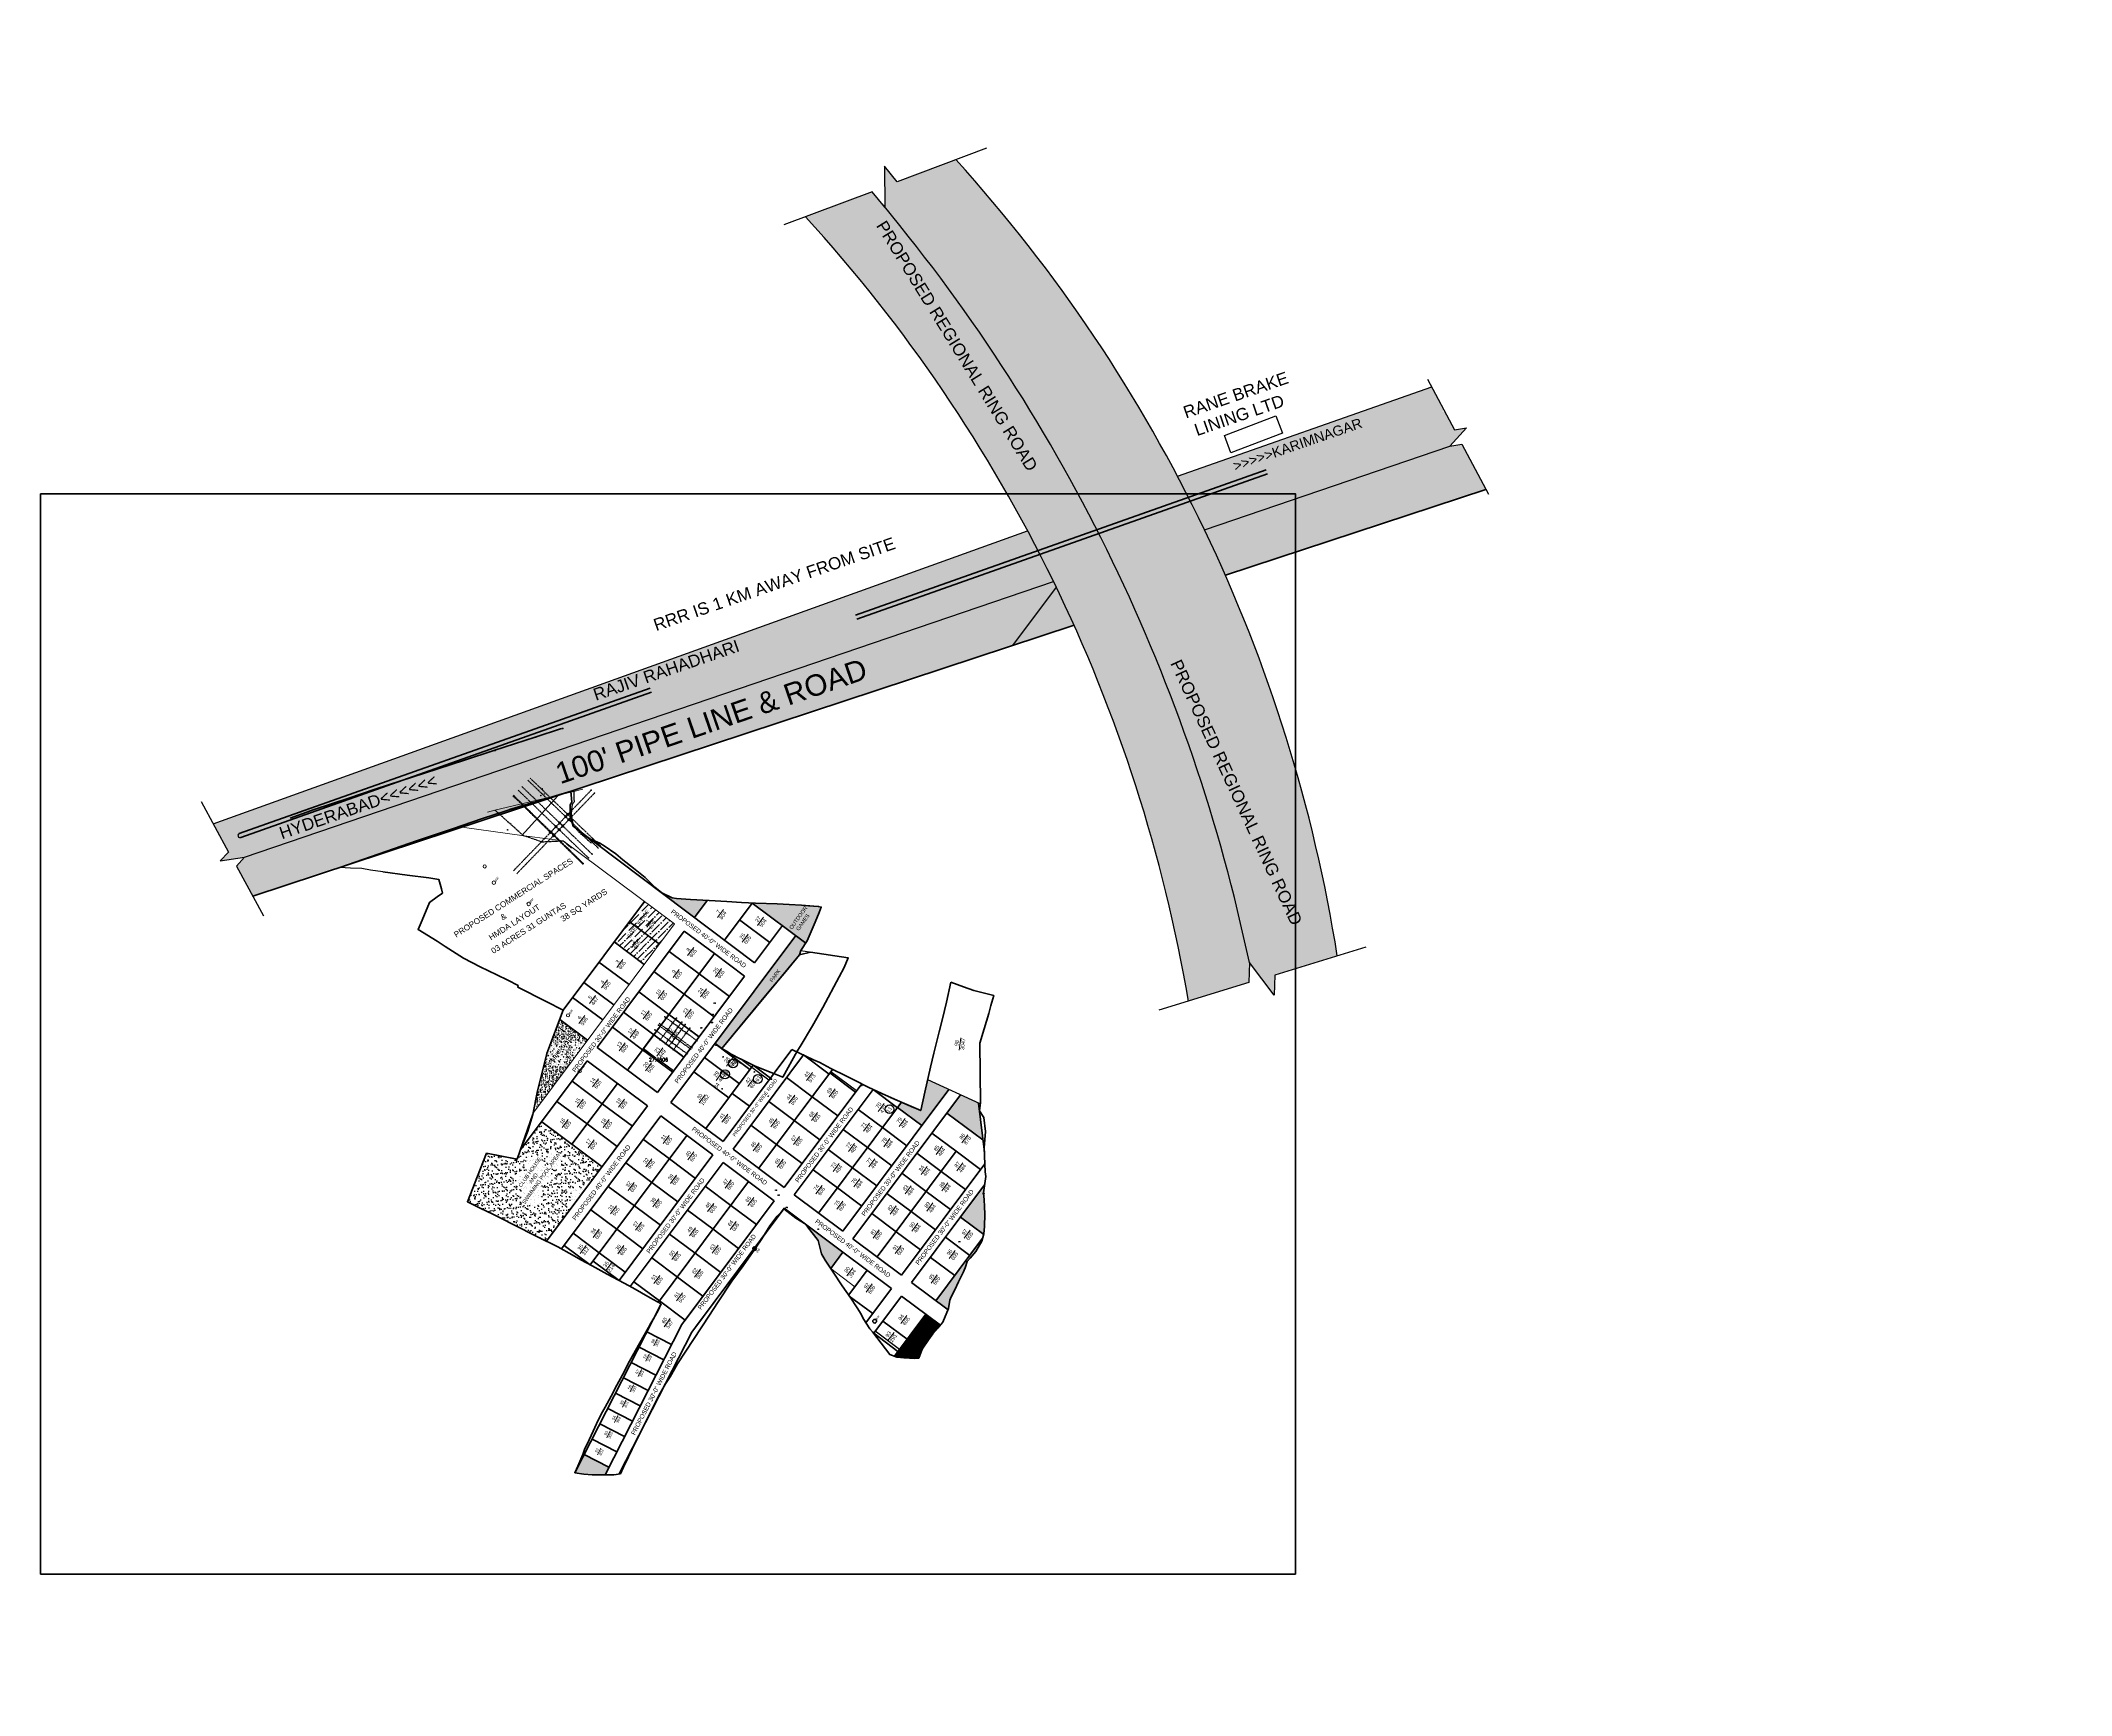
# Model space of a CAD drawing. Header units: metres. Extents: x 251860 to 269438, y 1966787 to 1972367.
# Drawn here: x 252636 to 254115, y 1966787 to 1967993 of the extents above; entities that cross this region are included whole.
import ezdxf

# ---------------------------------------------------------------- set-up
doc = ezdxf.new("R2010")
doc.units = ezdxf.units.M
doc.header["$MEASUREMENT"] = 0
doc.header["$PDMODE"] = 3
doc.header["$PDSIZE"] = -2
doc.linetypes.add('CENTER', pattern=[2, 1.25, -0.25, 0.25, -0.25])
doc.linetypes.add('HIDDEN', pattern=[9.525, 6.35, -3.175])
doc.layers.get('0').update_dxf_attribs({"linetype": 'CONTINUOUS', "lineweight": 100})
doc.layers.get('Defpoints').update_dxf_attribs({"linetype": 'CONTINUOUS'})
for name, color, linetype, lineweight in [('boundary', 1, 'CONTINUOUS', 35), ('JSP Col Cent', 45, 'CONTINUOUS', 5), ('JSP Grid No', 7, 'CONTINUOUS', 5), ('JSP PCC Marking', 9, 'CONTINUOUS', 5), ('JSP Pit Marking', 21, 'CONTINUOUS', 5), ('S-DIM', 7, 'CONTINUOUS', 100), ('Survey', 70, 'CONTINUOUS', 100), ('Wall', 7, 'CONTINUOUS', 20)]:
    doc.layers.add(name, color=color, linetype=linetype, lineweight=lineweight)
for name, color, linetype in [('PDF2_PDF3_0', 4, 'CONTINUOUS'), ('PDF2_Wall', 7, 'CONTINUOUS'), ('PDF3_0', 7, 'CONTINUOUS'), ('PDF3_POINTS_line', 6, 'CONTINUOUS'), ('PDF3_Text', 7, 'CONTINUOUS'), ('PDF6_Text', 7, 'CONTINUOUS'), ('PDF_0', 3, 'CONTINUOUS'), ('PDF_TEXT', 7, 'CONTINUOUS'), ('SECTION', 7, 'CONTINUOUS')]:
    doc.layers.add(name, color=color, linetype=linetype)
doc.styles.add('JSP', font='GOTHIC.TTF')
doc.styles.add('PDF Arial', font='arial.ttf')
doc.styles.add('PDF ArialMT', font='arial.ttf')
doc.styles.add('PDF TimesNewRomanPSMT', font='arial.ttf')
doc.styles.get("Standard").update_dxf_attribs({"font": 'txt_____.ttf', "height": 2.5})
doc.dimstyles.get("Standard").update_dxf_attribs({"dimtxt": 1, "dimasz": 1, "dimexe": 1, "dimexo": 1, "dimgap": 1, "dimtad": 1, "dimtxsty": 'standard', "dimcen": 2.5, "dimadec": 0, "dimazin": 0, "dimtfac": 1, "dimtmove": 0, "dimatfit": 3, "dimfxl": 1, "dimarcsym": 0})

# ---------------------------------------------------------------- blocks, each defined once
blk = doc.blocks.new('A$C48713f20')
at = {"layer": 'Wall', "ltscale": 2, "true_color": 0x991b1e}
h = blk.add_hatch(color=244, dxfattribs=at)
h.dxf.hatch_style = 1
h.paths.add_polyline_path([(9, 12), (0, 12), (0, 0), (9, 0)])
at = {"layer": 'Wall', "ltscale": 2}
blk.add_lwpolyline([(0, 12), (9, 12), (9, 0), (0, 0)], close=True, dxfattribs=at)
blk = doc.blocks.new('*D373')
at = {"layer": 'Defpoints', "color": 0, "linetype": 'Continuous', "transparency": 16777216}
for p in [(253074.8, 1967258.5), (253082.4, 1967268.6, 520.1), (253104.6, 1967252.1, 520.1)]:
    blk.add_point(p, dxfattribs=at)
at = {"layer": 'S-DIM', "color": 0, "linetype": 'Continuous', "lineweight": -2, "transparency": 16777216}
for p, q in [((253082.4, 1967268.6), (253074, 1967257.4)), ((253074.9, 1967258.3), (253084, 1967251.5)), ((253096.8, 1967242), (253087.7, 1967248.8)), ((253104.5, 1967252), (253096.2, 1967240.9))]:
    blk.add_line(p, q, dxfattribs=at)
at = {"layer": 'S-DIM', "color": 0, "linetype": 'Continuous', "transparency": 16777216}
for points in [[(253075, 1967258.4), (253074.9, 1967258.3), (253074.8, 1967258.5)], [(253096.8, 1967242), (253096.8, 1967242), (253096.9, 1967241.9)]]:
    blk.add_solid(points, dxfattribs=at)
at = {"layer": 'S-DIM', "color": 0, "linetype": 'Continuous', "transparency": 16777216, "insert": (253085.9, 1967250.2), "char_height": 2.5, "attachment_point": 5}
blk.add_mtext('\\A1;27.6606', dxfattribs=at)

msp = doc.modelspace()

# ---------------------------------------------------------------- hatches: boundary and pattern name
at = {"layer": 'SECTION', "lineweight": 30}
h = msp.add_hatch(color=8, dxfattribs=at)
h.dxf.hatch_style = 1
h.paths.add_polyline_path([(252784.33067, 1967397.64495), (252778.40042, 1967391.13492), (252790.29001, 1967369.27741), (252853.74844, 1967390.20726), (252863.61066, 1967393.70204), (252880.70231, 1967399.53051), (252900.52869, 1967406.30579), (252917.59812, 1967412.23659), (252934.40591, 1967418.19956), (252961.82012, 1967427.28761), (252977.93012, 1967432.8005), (252994.4698, 1967437.57904), (253005.83911, 1967441.01147), (253016.27682, 1967444.09133), (253022.0466, 1967445.71532), (253388.69961, 1967566.64473, 0.0078258194), (253373.69544, 1967598.62705)])
h.paths.add_polyline_path([(253362.4488, 1967621.0216, 0.003592298), (253354.90701, 1967635.37819), (252761.38064, 1967421.98048), (252772.53993, 1967401.45046), (252766.60968, 1967394.94043), (252784.33067, 1967397.64495), (253373.69544, 1967598.62705, 0.0048698923), (253363.85592, 1967618.28646), (252781.49723, 1967412.00301, -1), (252780.47952, 1967414.87609)])
h.paths.add_polyline_path([(253011.16744, 1967440.62059), (253243.68634, 1967520.76081), (253233.30453, 1967550.88258), (253000.78564, 1967470.74235)], flags=25)
h.paths.add_polyline_path([(253036.48531, 1967505.15503), (253149.44138, 1967544.06263), (253143.48608, 1967561.352), (253030.53, 1967522.4444)], flags=25)
h.paths.add_polyline_path([(252810.05906, 1967405.01769), (252928.26891, 1967445.73495), (252922.3136, 1967463.02432), (252804.10375, 1967422.30706)], flags=24)
h.paths.add_polyline_path([(253452.85358, 1967539.78951), (253543.5101, 1967343.83804), (253560.10629, 1967351.51623), (253469.44977, 1967547.4677)], flags=9)
h.paths.add_polyline_path([(253238.32794, 1967857.91564), (253351.69574, 1967674.16765), (253367.25835, 1967683.76938), (253253.89055, 1967867.51737)], flags=9)
h.paths.add_polyline_path([(253473.61948, 1967697.54142), (253553.37035, 1967725.01153), (253542.54922, 1967756.42732), (253462.79834, 1967728.95722)], flags=9)
h.paths.add_polyline_path([(253080.43364, 1967555.8181), (253263.06227, 1967618.72434), (253257.10697, 1967636.01371), (253074.47833, 1967573.10747)], flags=9)
h.paths.add_polyline_path([(252649.86525, 1966800.57952), (253754.80373, 1966800.57952), (253754.80373, 1966880.57128), (252649.86525, 1966880.57128)], flags=9)
h.paths.add_polyline_path([(253275.52088, 1967039.45438), (253283.26753, 1967051.17993), (253280.95276, 1967052.70921), (253273.20611, 1967040.98366)], flags=9)
h.paths.add_polyline_path([(253261.86365, 1967047.72577), (253269.61029, 1967059.45132), (253267.29553, 1967060.9806), (253259.54888, 1967049.25505)], flags=9)
h.paths.add_polyline_path([(253248.21993, 1967062.04111), (253255.96658, 1967073.76666), (253253.65181, 1967075.29594), (253245.90516, 1967063.57039)], flags=9)
h.paths.add_polyline_path([(253235.92675, 1967075.64379), (253243.67339, 1967087.36933), (253241.35863, 1967088.89862), (253233.61198, 1967077.17307)], flags=9)
h.paths.add_polyline_path([(252960.31452, 1967152.99191), (252966.04338, 1967161.66328), (252961.83655, 1967164.44258), (252956.10769, 1967155.77121)], flags=9)
h.paths.add_polyline_path([(252959.48079, 1967167.99601), (252967.22744, 1967179.72155), (252964.91267, 1967181.25084), (252957.16603, 1967169.52529)], flags=9)
h.paths.add_polyline_path([(253002.35015, 1967223.66969), (253008.36705, 1967232.77705), (253004.16022, 1967235.55635), (252998.14332, 1967226.449)], flags=9)
h.paths.add_polyline_path([(253011.01325, 1967239.06397), (253018.75989, 1967250.78952), (253016.44513, 1967252.3188), (253008.69848, 1967240.59325)], flags=9)
h.paths.add_polyline_path([(253039.35802, 1967266.19604), (253047.68125, 1967278.79432), (253045.36648, 1967280.3236), (253037.04326, 1967267.72532)], flags=9)
h.paths.add_polyline_path([(253052.15962, 1967290.35144), (253060.48285, 1967302.94972), (253058.16808, 1967304.479), (253049.84486, 1967291.88072)], flags=9)
h.paths.add_polyline_path([(253063.95292, 1967327.94776), (253071.69957, 1967339.67331), (253069.3848, 1967341.20259), (253061.63816, 1967329.47705)], flags=9)
h.paths.add_polyline_path([(253075.86432, 1967343.51886), (253083.61097, 1967355.24441), (253081.2962, 1967356.77369), (253073.54955, 1967345.04815)], flags=9)
h.paths.add_polyline_path([(253135.28059, 1967299.16397), (253143.02723, 1967310.88952), (253140.71247, 1967312.4188), (253132.96582, 1967300.69325)], flags=25)
h.paths.add_polyline_path([(253149.30139, 1967287.17517), (253157.04803, 1967298.90072), (253154.73327, 1967300.43), (253146.98662, 1967288.70445)], flags=25)
h.paths.add_polyline_path([(253163.67779, 1967277.82797), (253171.42443, 1967289.55352), (253169.10967, 1967291.0828), (253161.36302, 1967279.35725)], flags=9)
h.paths.add_polyline_path([(253178.09095, 1967266.95659), (253185.83759, 1967278.68213), (253183.52283, 1967280.21142), (253175.77618, 1967268.48587)], flags=9)
h.paths.add_polyline_path([(253167.975, 1967249.75025), (253175.72165, 1967261.4758), (253173.40688, 1967263.00508), (253165.66024, 1967251.27953)], flags=9)
h.paths.add_polyline_path([(253151.7548, 1967261.08401), (253159.50144, 1967272.80956), (253157.18668, 1967274.33884), (253149.44003, 1967262.61329)], flags=9)
h.paths.add_polyline_path([(253137.10939, 1967272.03677), (253144.85603, 1967283.76232), (253142.54127, 1967285.2916), (253134.79462, 1967273.56605)], flags=9)
h.paths.add_polyline_path([(253147.18479, 1967277.31097), (253153.24721, 1967277.31097), (253153.24721, 1967280.57905), (253147.18479, 1967280.57905)], flags=9)
h.paths.add_polyline_path([(253137.15179, 1967288.20757), (253143.21421, 1967288.20757), (253143.21421, 1967291.47565), (253137.15179, 1967291.47565)], flags=25)
h.paths.add_polyline_path([(253117.61919, 1967298.87557), (253123.68161, 1967298.87557), (253123.68161, 1967302.14365), (253117.61919, 1967302.14365)], flags=9)
h.paths.add_polyline_path([(253122.44506, 1967283.74251), (253130.19171, 1967295.46806), (253127.87694, 1967296.99734), (253120.1303, 1967285.2718)], flags=9)
h.paths.add_polyline_path([(253120.29459, 1967308.96837), (253128.04123, 1967320.69392), (253125.72647, 1967322.2232), (253117.97982, 1967310.49765)], flags=9)
h.paths.add_polyline_path([(253109.23155, 1967293.70279), (253116.97819, 1967305.42833), (253114.66343, 1967306.95762), (253106.91678, 1967295.23207)], flags=9)
h.paths.add_polyline_path([(253073.40845, 1967270.87219), (253084.3845, 1967262.09578), (253086.11707, 1967264.26259), (253075.14102, 1967273.039)], flags=9)
h.paths.add_polyline_path([(253067.28705, 1967262.00759), (253078.2631, 1967253.23118), (253079.99567, 1967255.39799), (253069.01962, 1967264.1744)], flags=25)
h.paths.add_polyline_path([(253035.35925, 1967221.21519), (253046.3353, 1967212.43878), (253048.06787, 1967214.60559), (253037.09182, 1967223.382)], flags=9)
h.paths.add_polyline_path([(253028.82184, 1967210.93392), (253039.79788, 1967202.15751), (253041.53046, 1967204.32431), (253030.55441, 1967213.10072)], flags=9)
h.paths.add_polyline_path([(252983.42926, 1967146.15388), (252994.4053, 1967137.37747), (252996.13787, 1967139.54427), (252985.16183, 1967148.32069)], flags=9)
h.paths.add_polyline_path([(252995.33395, 1967156.33156), (253005.24775, 1967148.40452), (253006.98032, 1967150.57132), (252997.06652, 1967158.49837)], flags=9)
h.paths.add_polyline_path([(253009.68167, 1967176.19766), (253017.55346, 1967169.9034), (253019.28603, 1967172.0702), (253011.41424, 1967178.36447)], flags=25)
h.paths.add_polyline_path([(253077.46006, 1967089.23248), (253088.4361, 1967080.45607), (253090.16867, 1967082.62287), (253079.19263, 1967091.39929)], flags=9)
h.paths.add_polyline_path([(253087.41948, 1967112.32403), (253099.21247, 1967102.89439), (253100.94504, 1967105.06119), (253089.15205, 1967114.49083)], flags=9)
h.paths.add_polyline_path([(253020.23648, 1967153.59903), (253032.02947, 1967144.16939), (253033.76204, 1967146.33619), (253021.96905, 1967155.76583)], flags=9)
h.paths.add_polyline_path([(253034.13028, 1967142.95643), (253045.92327, 1967133.52679), (253047.65584, 1967135.69359), (253035.86285, 1967145.12323)], flags=9)
h.paths.add_polyline_path([(253048.60828, 1967132.44083), (253060.40127, 1967123.01119), (253062.13384, 1967125.17799), (253050.34085, 1967134.60763)], flags=9)
h.paths.add_polyline_path([(253065.6911, 1967124.2629), (253077.48409, 1967114.83326), (253079.21666, 1967117.00007), (253067.42367, 1967126.42971)], flags=9)
h.paths.add_polyline_path([(253053.54681, 1966960.66174), (253057.64474, 1966964.52869), (253053.76494, 1966968.64022), (253049.66702, 1966964.77327)], flags=9)
h.paths.add_polyline_path([(253061.97961, 1966973.69194), (253066.07754, 1966977.55889), (253062.19774, 1966981.67042), (253058.09982, 1966977.80347)], flags=9)
h.paths.add_polyline_path([(253072.21581, 1966992.61494), (253076.31374, 1966996.48189), (253072.43394, 1967000.59342), (253068.33602, 1966996.72647)], flags=9)
h.paths.add_polyline_path([(253077.54981, 1967006.33094), (253081.64774, 1967010.19789), (253077.76794, 1967014.30942), (253073.67002, 1967010.44247)], flags=9)
h.paths.add_polyline_path([(253087.50533, 1967022.8169), (253091.60325, 1967026.68385), (253087.72346, 1967030.79538), (253083.62554, 1967026.92843)], flags=25)
h.paths.add_polyline_path([(253096.29501, 1967037.97934), (253100.39294, 1967041.84629), (253096.51314, 1967045.95782), (253092.41522, 1967042.09087)], flags=9)
h.paths.add_polyline_path([(253106.96301, 1967053.67654), (253111.06094, 1967057.54349), (253107.18114, 1967061.65502), (253103.08322, 1967057.78807)], flags=9)
h.paths.add_polyline_path([(253119.11063, 1967067.92966), (253123.20855, 1967071.79661), (253119.32876, 1967075.90815), (253115.23083, 1967072.0412)], flags=9)
h.paths.add_polyline_path([(253126.30155, 1967083.42623), (253130.39947, 1967087.29318), (253126.51968, 1967091.40471), (253122.42176, 1967087.53776)], flags=9)
h.paths.add_polyline_path([(253217.81126, 1967096.37651), (253221.90918, 1967100.24346), (253218.02939, 1967104.35499), (253213.93147, 1967100.48804)], flags=25)
h.paths.add_polyline_path([(253234.75543, 1967081.75987), (253238.85335, 1967085.62682), (253234.97356, 1967089.73835), (253230.87563, 1967085.8714)], flags=9)
h.paths.add_polyline_path([(253246.09902, 1967067.92312), (253250.19694, 1967071.79007), (253246.31715, 1967075.9016), (253242.21922, 1967072.03465)], flags=9)
h.paths.add_polyline_path([(253259.69586, 1967054.31411), (253263.79378, 1967058.18106), (253259.91399, 1967062.29259), (253255.81607, 1967058.42564)], flags=9)
h.paths.add_polyline_path([(253273.58182, 1967043.25972), (253277.67974, 1967047.12667), (253273.79995, 1967051.2382), (253269.70202, 1967047.37125)], flags=9)
h.paths.add_polyline_path([(253289.31463, 1967085.39207), (253293.41255, 1967089.25902), (253289.53276, 1967093.37055), (253285.43483, 1967089.5036)], flags=9)
h.paths.add_polyline_path([(253273.13354, 1967098.77923), (253277.23147, 1967102.64618), (253273.35167, 1967106.75771), (253269.25375, 1967102.89076)], flags=9)
h.paths.add_polyline_path([(253259.03783, 1967106.42327), (253263.13575, 1967110.29022), (253259.25596, 1967114.40175), (253255.15803, 1967110.5348)], flags=9)
h.paths.add_polyline_path([(253244.45823, 1967117.26907), (253248.55615, 1967121.13602), (253244.67636, 1967125.24755), (253240.57843, 1967121.3806)], flags=9)
h.paths.add_polyline_path([(253262.64463, 1967139.44327), (253266.74255, 1967143.31022), (253262.86276, 1967147.42175), (253258.76483, 1967143.5548)], flags=25)
h.paths.add_polyline_path([(253275.73197, 1967129.51929), (253279.8299, 1967133.38624), (253275.9501, 1967137.49777), (253271.85218, 1967133.63082)], flags=9)
h.paths.add_polyline_path([(253293.35957, 1967117.73369), (253297.4575, 1967121.60064), (253293.5777, 1967125.71217), (253289.47978, 1967121.84522)], flags=9)
h.paths.add_polyline_path([(253306.14248, 1967107.51427), (253310.2404, 1967111.38122), (253306.36061, 1967115.49275), (253302.26269, 1967111.6258)], flags=9)
h.paths.add_polyline_path([(253310.58077, 1967150.16949), (253314.6787, 1967154.03644), (253310.7989, 1967158.14797), (253306.70098, 1967154.28102)], flags=9)
h.paths.add_polyline_path([(253296.17897, 1967161.29469), (253300.2769, 1967165.16164), (253296.3971, 1967169.27317), (253292.29918, 1967165.40622)], flags=9)
h.paths.add_polyline_path([(253282.34031, 1967173.86759), (253286.43823, 1967177.73454), (253282.55844, 1967181.84607), (253278.46052, 1967177.97912)], flags=9)
h.paths.add_polyline_path([(253072.77113, 1967087.41899), (253076.86905, 1967091.28594), (253072.98925, 1967095.39747), (253068.89133, 1967091.53052)], flags=9)
h.paths.add_polyline_path([(253085.93632, 1967102.2934), (253090.03424, 1967106.16035), (253086.15445, 1967110.27188), (253082.05652, 1967106.40493)], flags=9)
h.paths.add_polyline_path([(253058.32652, 1967099.9058), (253062.42444, 1967103.77275), (253058.54465, 1967107.88428), (253054.44672, 1967104.01733)], flags=9)
h.paths.add_polyline_path([(253042.4814, 1967111.03973), (253046.57933, 1967114.90668), (253042.69953, 1967119.01821), (253038.60161, 1967115.15126)], flags=9)
h.paths.add_polyline_path([(253030.08802, 1967121.45401), (253034.18595, 1967125.32097), (253030.30615, 1967129.4325), (253026.20823, 1967125.56555)], flags=9)
h.paths.add_polyline_path([(253016.77842, 1967129.86141), (253020.87635, 1967133.72837), (253016.99655, 1967137.8399), (253012.89863, 1967133.97295)], flags=9)
h.paths.add_polyline_path([(252989.87982, 1967130.26781), (252993.97775, 1967134.13477), (252990.09795, 1967138.2463), (252986.00003, 1967134.37935)], flags=9)
h.paths.add_polyline_path([(252996.58542, 1967146.34601), (253000.68335, 1967150.21297), (252996.80355, 1967154.3245), (252992.70563, 1967150.45755)], flags=9)
h.paths.add_polyline_path([(253009.92042, 1967163.54181), (253014.01835, 1967167.40877), (253010.13855, 1967171.5203), (253006.04063, 1967167.65335)], flags=25)
h.paths.add_polyline_path([(253030.51982, 1967198.49221), (253034.61775, 1967202.35917), (253030.73795, 1967206.4707), (253026.64003, 1967202.60375)], flags=9)
h.paths.add_polyline_path([(253043.80274, 1967185.31098), (253047.90066, 1967189.17793), (253044.02087, 1967193.28946), (253039.92295, 1967189.42251)], flags=9)
h.paths.add_polyline_path([(253056.30082, 1967171.66981), (253060.39875, 1967175.53677), (253056.51895, 1967179.6483), (253052.42103, 1967175.78135)], flags=9)
h.paths.add_polyline_path([(253071.38842, 1967162.29721), (253075.48635, 1967166.16417), (253071.60655, 1967170.2757), (253067.50863, 1967166.40875)], flags=9)
h.paths.add_polyline_path([(253085.89182, 1967151.88321), (253089.98975, 1967155.75017), (253086.10995, 1967159.8617), (253082.01203, 1967155.99475)], flags=25)
h.paths.add_polyline_path([(253101.29874, 1967141.50974), (253105.39666, 1967145.37669), (253101.51687, 1967149.48822), (253097.41894, 1967145.62127)], flags=25)
h.paths.add_polyline_path([(253115.40223, 1967131.70906), (253119.50015, 1967135.57601), (253115.62036, 1967139.68755), (253111.52243, 1967135.8206)], flags=9)
h.paths.add_polyline_path([(253130.99783, 1967120.58386), (253135.09575, 1967124.45081), (253131.21596, 1967128.56235), (253127.11803, 1967124.6954)], flags=9)
h.paths.add_polyline_path([(253148.04123, 1967109.73806), (253152.13915, 1967113.60501), (253148.25936, 1967117.71655), (253144.16143, 1967113.8496)], flags=9)
h.paths.add_polyline_path([(253162.48639, 1967130.90172), (253166.58431, 1967134.76867), (253162.70452, 1967138.8802), (253158.6066, 1967135.01325)], flags=9)
h.paths.add_polyline_path([(253147.32259, 1967142.73812), (253151.42051, 1967146.60507), (253147.54072, 1967150.7166), (253143.4428, 1967146.84965)], flags=9)
h.paths.add_polyline_path([(253132.97031, 1967153.05188), (253137.06823, 1967156.91883), (253133.18844, 1967161.03036), (253129.09051, 1967157.16341)], flags=9)
h.paths.add_polyline_path([(253118.72219, 1967164.07412), (253122.82011, 1967167.94107), (253118.94032, 1967172.0526), (253114.8424, 1967168.18565)], flags=9)
h.paths.add_polyline_path([(253103.86414, 1967176.86654), (253107.96206, 1967180.73349), (253104.08227, 1967184.84502), (253099.98434, 1967180.97807)], flags=9)
h.paths.add_polyline_path([(253090.73234, 1967186.44234), (253094.83026, 1967190.30929), (253090.95047, 1967194.42082), (253086.85254, 1967190.55387)], flags=9)
h.paths.add_polyline_path([(253074.73443, 1967198.35451), (253078.83236, 1967202.22146), (253074.95256, 1967206.333), (253070.85464, 1967202.46605)], flags=25)
h.paths.add_polyline_path([(253061.85663, 1967209.58131), (253065.95456, 1967213.44826), (253062.07476, 1967217.5598), (253057.97684, 1967213.69285)], flags=25)
h.paths.add_polyline_path([(253046.34394, 1967219.55489), (253050.44186, 1967223.42184), (253046.56207, 1967227.53337), (253042.46415, 1967223.66642)], flags=9)
h.paths.add_polyline_path([(253218.54249, 1967136.83622), (253222.64041, 1967140.70317), (253218.76062, 1967144.8147), (253214.6627, 1967140.94775)], flags=9)
h.paths.add_polyline_path([(253200.4963, 1967149.92274), (253204.59422, 1967153.78969), (253200.71443, 1967157.90123), (253196.6165, 1967154.03428)], flags=9)
h.paths.add_polyline_path([(253185.1293, 1967161.75914), (253189.22722, 1967165.62609), (253185.34743, 1967169.73763), (253181.2495, 1967165.87068)], flags=9)
h.paths.add_polyline_path([(253171.20548, 1967171.82827), (253175.3034, 1967175.69522), (253171.42361, 1967179.80675), (253167.32569, 1967175.9398)], flags=9)
h.paths.add_polyline_path([(253155.92143, 1967183.74036), (253160.01935, 1967187.60731), (253156.13955, 1967191.71885), (253152.04163, 1967187.8519)], flags=9)
h.paths.add_polyline_path([(253142.02972, 1967193.77546), (253146.12764, 1967197.64241), (253142.24785, 1967201.75395), (253138.14992, 1967197.88699)], flags=9)
h.paths.add_polyline_path([(253126.66272, 1967205.61186), (253130.76064, 1967209.47881), (253126.88085, 1967213.59035), (253122.78292, 1967209.72339)], flags=9)
h.paths.add_polyline_path([(253112.70551, 1967215.71637), (253116.80343, 1967219.58332), (253112.92364, 1967223.69485), (253108.82572, 1967219.8279)], flags=9)
h.paths.add_polyline_path([(253097.3719, 1967227.51739), (253101.46983, 1967231.38434), (253097.59003, 1967235.49587), (253093.49211, 1967231.62892)], flags=25)
h.paths.add_polyline_path([(253083.41598, 1967237.62053), (253087.5139, 1967241.48748), (253083.63411, 1967245.59902), (253079.53619, 1967241.73207)], flags=9)
h.paths.add_polyline_path([(253068.04898, 1967249.45693), (253072.1469, 1967253.32388), (253068.26711, 1967257.43542), (253064.16919, 1967253.56847)], flags=25)
h.paths.add_polyline_path([(253233.57929, 1967159.87402), (253237.67721, 1967163.74097), (253233.79742, 1967167.8525), (253229.6995, 1967163.98555)], flags=25)
h.paths.add_polyline_path([(253215.51989, 1967174.14882), (253219.61781, 1967178.01577), (253215.73802, 1967182.1273), (253211.6401, 1967178.26035)], flags=9)
h.paths.add_polyline_path([(253203.22629, 1967182.42922), (253207.32421, 1967186.29617), (253203.44442, 1967190.4077), (253199.3465, 1967186.54075)], flags=9)
h.paths.add_polyline_path([(253186.13209, 1967196.01822), (253190.23001, 1967199.88517), (253186.35022, 1967203.9967), (253182.2523, 1967200.12975)], flags=9)
h.paths.add_polyline_path([(253173.66069, 1967207.88002), (253177.75861, 1967211.74697), (253173.87882, 1967215.8585), (253169.7809, 1967211.99155)], flags=25)
h.paths.add_polyline_path([(253158.24289, 1967218.95442), (253162.34081, 1967222.82137), (253158.46102, 1967226.9329), (253154.3631, 1967223.06595)], flags=25)
h.paths.add_polyline_path([(253144.94456, 1967228.56225), (253149.04248, 1967232.4292), (253145.16269, 1967236.54073), (253141.06477, 1967232.67378)], flags=9)
h.paths.add_polyline_path([(253129.42516, 1967239.48425), (253133.52308, 1967243.3512), (253129.64329, 1967247.46273), (253125.54537, 1967243.59578)], flags=9)
h.paths.add_polyline_path([(253115.03007, 1967250.49922), (253119.12799, 1967254.36617), (253115.2482, 1967258.47771), (253111.15027, 1967254.61076)], flags=9)
h.paths.add_polyline_path([(253099.93576, 1967259.72805), (253104.03368, 1967263.595), (253100.15389, 1967267.70653), (253096.05597, 1967263.83958)], flags=9)
h.paths.add_polyline_path([(253084.56876, 1967271.56445), (253088.66668, 1967275.4314), (253084.78689, 1967279.54293), (253080.68897, 1967275.67598)], flags=9)
h.paths.add_polyline_path([(253104.15887, 1967302.41682), (253108.25679, 1967306.28377), (253104.377, 1967310.39531), (253100.27907, 1967306.52836)], flags=9)
h.paths.add_polyline_path([(253119.89888, 1967289.82841), (253123.9968, 1967293.69536), (253120.11701, 1967297.80689), (253116.01908, 1967293.93994)], flags=9)
h.paths.add_polyline_path([(253135.22307, 1967278.74402), (253139.32099, 1967282.61097), (253135.4412, 1967286.72251), (253131.34327, 1967282.85556)], flags=9)
h.paths.add_polyline_path([(253149.87887, 1967265.18042), (253153.97679, 1967269.04737), (253150.097, 1967273.15891), (253145.99907, 1967269.29196)], flags=9)
h.paths.add_polyline_path([(253165.18052, 1967256.39525), (253169.27844, 1967260.26221), (253165.39865, 1967264.37374), (253161.30073, 1967260.50679)], flags=9)
h.paths.add_polyline_path([(253256.33756, 1967195.66363), (253260.43548, 1967199.53058), (253256.55569, 1967203.64211), (253252.45777, 1967199.77516)], flags=9)
h.paths.add_polyline_path([(253240.2134, 1967205.23891), (253244.31132, 1967209.10586), (253240.43153, 1967213.21739), (253236.33361, 1967209.35044)], flags=9)
h.paths.add_polyline_path([(253223.71011, 1967211.83429), (253227.80803, 1967215.70124), (253223.92824, 1967219.81277), (253219.83031, 1967215.94582)], flags=9)
h.paths.add_polyline_path([(253209.2, 1967224.51751), (253213.29792, 1967228.38446), (253209.41813, 1967232.49599), (253205.32021, 1967228.62904)], flags=9)
h.paths.add_polyline_path([(253194.2394, 1967234.14411), (253198.33732, 1967238.01106), (253194.45753, 1967242.12259), (253190.35961, 1967238.25564)], flags=25)
h.paths.add_polyline_path([(253176.26291, 1967272.79429), (253180.36083, 1967276.66124), (253176.48104, 1967280.77277), (253172.38311, 1967276.90582)], flags=9)
h.paths.add_polyline_path([(253162.53892, 1967284.38667), (253166.63684, 1967288.25362), (253162.75704, 1967292.36515), (253158.65912, 1967288.4982)], flags=9)
h.paths.add_polyline_path([(253147.76411, 1967293.21589), (253151.86203, 1967297.08284), (253147.98224, 1967301.19437), (253143.88431, 1967297.32742)], flags=25)
h.paths.add_polyline_path([(253133.76871, 1967304.87449), (253137.86663, 1967308.74144), (253133.98684, 1967312.85297), (253129.88891, 1967308.98602)], flags=9)
h.paths.add_polyline_path([(253118.0394, 1967317.88791), (253122.13732, 1967321.75486), (253118.25753, 1967325.86639), (253114.15961, 1967321.99944)], flags=9)
h.paths.add_polyline_path([(252955.24151, 1967149.20554), (252957.78927, 1967151.6097), (252953.90947, 1967155.72124), (252951.36171, 1967153.31707)], flags=9)
h.paths.add_polyline_path([(252966.63163, 1967166.55788), (252969.1794, 1967168.96204), (252965.2996, 1967173.07357), (252962.75184, 1967170.66941)], flags=9)
h.paths.add_polyline_path([(253003.62709, 1967210.06688), (253006.17485, 1967212.47104), (253002.29506, 1967216.58257), (252999.74729, 1967214.17841)], flags=25)
h.paths.add_polyline_path([(253007.74393, 1967222.52904), (253010.29169, 1967224.9332), (253006.4119, 1967229.04474), (253003.86414, 1967226.64057)], flags=9)
h.paths.add_polyline_path([(253018.80051, 1967238.56431), (253021.34827, 1967240.96847), (253017.46848, 1967245.08001), (253014.92072, 1967242.67584)], flags=9)
h.paths.add_polyline_path([(253034.60914, 1967274.72369), (253037.1569, 1967277.12785), (253033.27711, 1967281.23938), (253030.72935, 1967278.83522)], flags=9)
h.paths.add_polyline_path([(253047.04169, 1967299.01522), (253049.58945, 1967301.41938), (253045.70966, 1967305.53091), (253043.1619, 1967303.12675)], flags=9)
h.paths.add_polyline_path([(253087.32543, 1967343.48249), (253089.87319, 1967345.88665), (253085.9934, 1967349.99818), (253083.44563, 1967347.59402)], flags=9)
h.paths.add_polyline_path([(253074.88475, 1967327.59431), (253077.43251, 1967329.99847), (253073.55272, 1967334.11), (253071.00495, 1967331.70584)], flags=9)
h.paths.add_polyline_path([(253151.83176, 1967328.01108), (253193.5629, 1967354.714), (253190.47377, 1967359.54167), (253148.74264, 1967332.83875)], flags=9)
h.paths.add_polyline_path([(253150.36335, 1967336.56614), (253176.63828, 1967353.37894), (253173.54915, 1967358.20661), (253147.27422, 1967341.39381)], flags=9)
h.paths.add_polyline_path([(253208.97557, 1967104.29209), (253215.49315, 1967108.46255), (253212.2561, 1967113.52139), (253205.73853, 1967109.35092)], flags=25)
h.paths.add_polyline_path([(252973.44159, 1967180.1131), (252986.54987, 1967188.50083), (252983.31282, 1967193.55967), (252970.20454, 1967185.17194)], flags=9)
h.paths.add_polyline_path([(253012.41831, 1967430.75641), (253022.75015, 1967437.36755), (253019.4977, 1967442.45045), (253009.16586, 1967435.83932)], flags=25)
h.paths.add_polyline_path([(253286.69581, 1967215.12886), (253320.41711, 1967236.70645), (253318.02523, 1967240.44446), (253284.30393, 1967218.86687)], flags=9)
h.paths.add_polyline_path([(253290.25662, 1967224.77375), (253316.53154, 1967241.58655), (253313.44241, 1967246.41422), (253287.16749, 1967229.60142)], flags=9)
h.paths.add_polyline_path([(253289.38545, 1967231.57681), (253311.83627, 1967245.94264), (253308.74714, 1967250.77031), (253286.29632, 1967236.40448)], flags=9)
h.paths.add_polyline_path([(253147.66447, 1967342.64329), (253170.1137, 1967357.0081), (253167.02457, 1967361.83577), (253144.57534, 1967347.47096)], flags=9)
h.paths.add_polyline_path([(253037.22996, 1967319.78641), (253049.41581, 1967336.43295), (253042.32184, 1967341.62599), (253030.13599, 1967324.97945)], flags=25)
h.paths.add_polyline_path([(253007.55772, 1967404.7318), (253022.64146, 1967390.65762), (253028.63922, 1967397.08561), (253013.55547, 1967411.15979)], flags=25)
h.paths.add_polyline_path([(252918.18431, 1967401.4119), (252937.63729, 1967408.28092), (252934.71004, 1967416.57087), (252915.25705, 1967409.70185)], flags=25)
h.paths.add_polyline_path([(252960.01636, 1967303.78116), (253054.75692, 1967364.40375), (253031.39426, 1967399.78204), (252936.6537, 1967339.15945)], flags=9)
h.paths.add_polyline_path([(253064.577, 1967008.99853), (253095.98722, 1967070.36158), (253089.91503, 1967073.46978), (253058.50481, 1967012.10673)], flags=9)
h.paths.add_polyline_path([(253234.21755, 1967133.21785), (253275.64235, 1967188.31787), (253270.18992, 1967192.41707), (253228.76513, 1967137.31705)], flags=9)
h.paths.add_polyline_path([(253186.27001, 1967136.59159), (253241.37003, 1967095.16679), (253245.46922, 1967100.61922), (253190.3692, 1967142.04402)], flags=9)
h.paths.add_polyline_path([(253050.56771, 1967157.57942), (253105.66773, 1967116.15463), (253109.76692, 1967121.60706), (253054.66691, 1967163.03185)], flags=9)
h.paths.add_polyline_path([(253049.47762, 1967238.89359), (253104.57764, 1967197.4688), (253108.67683, 1967202.92122), (253053.57681, 1967244.34602)], flags=9)
h.paths.add_polyline_path([(253147.5976, 1967247.95098), (253202.69762, 1967206.52619), (253206.79682, 1967211.97861), (253151.6968, 1967253.40341)], flags=9)
h.paths.add_polyline_path([(252980.02582, 1967160.09229), (253021.70785, 1967214.99797), (253016.27465, 1967219.12262), (252974.59262, 1967164.21694)], flags=9)
h.paths.add_polyline_path([(253043.17379, 1967243.24897), (253084.85582, 1967298.15465), (253079.42262, 1967302.2793), (253037.74059, 1967247.37362)], flags=9)
h.paths.add_polyline_path([(253131.367, 1967327.09738), (253186.46702, 1967285.67259), (253190.56622, 1967291.12501), (253135.4662, 1967332.54981)], flags=9)
h.paths.add_polyline_path([(253018.59217, 1967412.56804), (253073.69219, 1967371.14325), (253077.79138, 1967376.59568), (253022.69136, 1967418.02047)], flags=25)
h.paths.add_polyline_path([(253277.32706, 1967114.49006), (253301.39864, 1967095.24249), (253306.96773, 1967102.20737), (253282.89615, 1967121.45494)], flags=9)
h.paths.add_polyline_path([(253246.5586, 1967137.03339), (253270.10124, 1967118.47719), (253275.20906, 1967124.95758), (253251.66642, 1967143.51378)], flags=9)
h.paths.add_polyline_path([(253131.17433, 1967224.90487), (253155.24591, 1967205.6573), (253160.81501, 1967212.62217), (253136.74342, 1967231.86974)], flags=9)
h.paths.add_polyline_path([(253100.40587, 1967247.44819), (253123.94851, 1967228.89199), (253129.05633, 1967235.37238), (253105.51369, 1967253.92858)], flags=9)
h.paths.add_polyline_path([(253044.62881, 1967198.21123), (253068.17145, 1967179.65503), (253073.27926, 1967186.13543), (253049.73662, 1967204.69163)], flags=9)
h.paths.add_polyline_path([(253074.4391, 1967174.38671), (253098.51069, 1967155.13915), (253104.07978, 1967162.10402), (253080.0082, 1967181.35159)], flags=9)
h.paths.add_polyline_path([(253505.31371, 1967674.17206), (253601.94378, 1967707.51859), (253597.02533, 1967721.77108), (253500.39526, 1967688.42455)], flags=9)
h.paths.add_polyline_path([(253766.07489, 1967461.21385), (254069.85261, 1967461.21385), (254069.85261, 1967496.32951), (253766.07489, 1967496.32951)], flags=9)
h.paths.add_polyline_path([(253792.85564, 1967508.62473), (254103.5294, 1967508.62473), (254103.5294, 1967543.74039), (253792.85564, 1967543.74039)], flags=9)
h.paths.add_polyline_path([(253792.86204, 1967555.35169), (254103.5358, 1967555.35169), (254103.5358, 1967590.46734), (253792.86204, 1967590.46734)], flags=9)
h.paths.add_polyline_path([(253776.62459, 1967597.88459), (254099.8197, 1967597.88459), (254099.8197, 1967625.7953), (253776.62459, 1967625.7953)], flags=9)
h.paths.add_polyline_path([(253447.41074, 1966934.69818), (253686.7318, 1966934.69818), (253686.7318, 1966999.19893), (253447.41074, 1966999.19893)], flags=9)
h.paths.add_polyline_path([(253840.0545, 1967254.98065), (254050.40303, 1967254.98065), (254050.40303, 1967282.78233), (253840.0545, 1967282.78233)], flags=9)
h.paths.add_polyline_path([(253771.77802, 1966787.06963), (254105.79098, 1966787.06963), (254105.79098, 1966982.79782), (253771.77802, 1966982.79782)], flags=9)
h.paths.add_polyline_path([(253789.48408, 1967735.30238), (253934.40596, 1967735.30238), (253934.40596, 1967756.04868), (253789.48408, 1967756.04868)], flags=9)
h.paths.add_polyline_path([(254003.93406, 1967810.92462), (254070.13723, 1967810.92462), (254070.13723, 1967824.92824), (254003.93406, 1967824.92824)], flags=9)
h.paths.add_polyline_path([(253791.20121, 1967778.0651), (253890.79165, 1967778.0651), (253890.79165, 1967798.81139), (253791.20121, 1967798.81139)], flags=9)
h.paths.add_polyline_path([(253821.56846, 1967640.39077), (254020.71137, 1967640.39077), (254020.71137, 1967670.69404), (253821.56846, 1967670.69404)], flags=9)
h.paths.add_polyline_path([(253766.97783, 1967928.04538), (253952.36711, 1967928.04538), (253952.36711, 1967942.04901), (253766.97783, 1967942.04901)], flags=9)
h.paths.add_polyline_path([(253770.66583, 1967946.48599), (253937.27186, 1967946.48599), (253937.27186, 1967969.82551), (253770.66583, 1967969.82551)], flags=9)
h.paths.add_polyline_path([(253768.63114, 1967969.19308), (254115.45599, 1967969.19308), (254115.45599, 1967992.5326), (253768.63114, 1967992.5326)], flags=9)
h = msp.add_hatch(color=8, dxfattribs=at)
h.dxf.hatch_style = 1
h.paths.add_polyline_path([(253405.32234, 1967636.20829), (253472.07077, 1967659.85196, 0.0664430865), (253302.71242, 1967905.81995), (253259.8475, 1967889.73671), (253250.49768, 1967900.99539), (253250.87052, 1967871.20654, -0.055439669)])
h.paths.add_polyline_path([(253249.54061, 1967872.80797), (253241.5207, 1967882.46522), (253193.08336, 1967864.27412, -0.0659429156), (253362.4488, 1967621.0216), (253405.32234, 1967636.20829, 0.0558500682)])
h.paths.add_polyline_path([(253472.14776, 1967292.87756), (253516.00899, 1967306.35104), (253516.51976, 1967320.63584, 0.0654413375), (253406.71288, 1967633.46728), (253363.85592, 1967618.28646, -0.0764121366)])
h.paths.add_polyline_path([(253516.41573, 1967321.13102), (253534.43713, 1967297.16641), (253534.96008, 1967311.79186), (253580.57194, 1967325.8185, 0.0775896679), (253473.45974, 1967657.11039), (253406.71288, 1967633.46728, -0.0653414631)])
h.paths.add_polyline_path([(253688.75646, 1967665.60941), (253671.31095, 1967698.50068), (253662.60887, 1967697.15081), (253483.76616, 1967636.1628, -0.0080794998), (253498.99456, 1967603.02218)])
h.paths.add_polyline_path([(253662.60887, 1967697.15081), (253674.64828, 1967710.43239), (253665.9462, 1967709.08252), (253658.70349, 1967722.72755), (253473.45974, 1967657.11039, -0.0051714976), (253483.76616, 1967636.1628)])
h.paths.add_polyline_path([(253657.25876, 1967725.44936), (253649.35278, 1967740.34397), (253464.13597, 1967675.17012, -0.0038214213), (253472.07077, 1967659.85196)])
h.paths.add_polyline_path([(253238.32794, 1967857.91564), (253351.69574, 1967674.16765), (253367.25835, 1967683.76938), (253253.89055, 1967867.51737)], flags=24)
h.paths.add_polyline_path([(253452.85358, 1967539.78951), (253543.5101, 1967343.83804), (253560.10629, 1967351.51623), (253469.44977, 1967547.4677)], flags=24)
h.paths.add_polyline_path([(253505.31371, 1967674.17206), (253601.94378, 1967707.51859), (253597.02533, 1967721.77108), (253500.39526, 1967688.42455)], flags=24)
h = msp.add_hatch(dxfattribs=at)
h.set_pattern_fill('CROSS', color=3, scale=2.54)
h.set_pattern_definition([(0, (240573.02774, 1964236.3272), (0.635, 0.635), [0.3175, -0.9525]), (90, (240573.1865, 1964236.1684), (-0.635, 0.635), [0.3175, -0.9525])])
h.paths.add_polyline_path([(253655.69428, 1967724.89519, -1), (253656.71198, 1967722.02211), (252781.49723, 1967412.00301, -1), (252780.47952, 1967414.87609)])
h.paths.add_polyline_path([(253505.31371, 1967674.17206), (253601.94378, 1967707.51859), (253597.02533, 1967721.77108), (253500.39526, 1967688.42455)], flags=25)
h.paths.add_polyline_path([(252810.05906, 1967405.01769), (252928.26891, 1967445.73495), (252922.3136, 1967463.02432), (252804.10375, 1967422.30706)], flags=9)
at = {"layer": 'SECTION', "ltscale": 2, "true_color": 0xc7c8ca}
h = msp.add_hatch(color=9, dxfattribs=at)
h.dxf.hatch_style = 1
h.paths.add_polyline_path([(253220.32561, 1967109.94974), (253192.39462, 1967130.83744), (253194.53532, 1967128.37239), (253202.25483, 1967118.38244), (253204.59014, 1967108.84659), (253207.37954, 1967104.17596), (253211.40658, 1967098.02228)])
h.paths.add_polyline_path([(253304.48959, 1967088.34774), (253308.25203, 1967095.67802), (253309.28995, 1967098.53229), (253310.9117, 1967103.13805), (253312.98753, 1967105.47336), (253317.07432, 1967110.33859), (253321.48547, 1967118.05809), (253322.07602, 1967120.05121), (253288.04009, 1967074.53482), (253296.90189, 1967067.90768), (253297.35391, 1967069.01654), (253298.32696, 1967074.85482), (253299.17027, 1967077.38475), (253301.76506, 1967082.44459)])
h.paths.add_polyline_path([(253323.5613, 1967143.22757), (253323.30182, 1967148.0928), (253322.84773, 1967153.08777), (253323.57776, 1967158.95973), (253305.98265, 1967135.42971), (253322.88696, 1967122.78812), (253323.04234, 1967123.31254), (253323.43156, 1967128.69674), (253323.62617, 1967137.51903)])
h.paths.add_polyline_path([(253319.05624, 1967218.5673), (253306.03301, 1967224.56659), (253296.12199, 1967211.31254), (253322.31859, 1967191.72188)])
h.paths.add_polyline_path([(253289.3638, 1967074.68855), (253296.68562, 1967069.21306), (253300.5718, 1967074.40965), (253293.24998, 1967079.88514)], flags=24)
h.paths.add_polyline_path([(253316.95186, 1967139.32036), (253322.42707, 1967146.64238), (253317.23034, 1967150.52836), (253311.75512, 1967143.20634)], flags=24)
h.paths.add_polyline_path([(253311.81334, 1967132.05342), (253318.02004, 1967127.41185), (253320.37671, 1967130.56318), (253314.17001, 1967135.20475)], flags=24)
h.paths.add_polyline_path([(253305.00649, 1967204.82722), (253313.51645, 1967198.46319), (253317.40263, 1967203.65978), (253308.89267, 1967210.0238)], flags=24)
h.paths.add_polyline_path([(253092.05873, 1967201.67234), (253098.26543, 1967197.03077), (253100.6221, 1967200.1821), (253094.4154, 1967204.82367)], flags=9)
h.paths.add_polyline_path([(253277.92828, 1967059.21693), (253286.43824, 1967052.8529), (253290.32442, 1967058.04949), (253281.81446, 1967064.41352)], flags=9)
h.paths.add_polyline_path([(253269.60177, 1967043.31685), (253275.13159, 1967050.7119), (253271.98016, 1967053.06845), (253266.45035, 1967045.6734)], flags=9)
h.paths.add_polyline_path([(253148.25506, 1967187.89048), (253152.89663, 1967194.09718), (253149.74529, 1967196.45385), (253145.10372, 1967190.24715)], flags=25)
h.paths.add_polyline_path([(253241.75128, 1967089.72402), (253247.95816, 1967085.08269), (253250.31471, 1967088.23411), (253244.10783, 1967092.87544)], flags=9)
h.paths.add_polyline_path([(253090.02145, 1967034.25558), (253093.54779, 1967041.15719), (253090.04363, 1967042.94762), (253086.51729, 1967036.04601)], flags=9)
h.paths.add_polyline_path([(253084.25998, 1967023.10878), (253087.78632, 1967030.01039), (253084.28216, 1967031.80082), (253080.75582, 1967024.89921)], flags=25)
h.paths.add_polyline_path([(253078.65299, 1967011.88305), (253082.17933, 1967018.78466), (253078.67517, 1967020.57509), (253075.14883, 1967013.67348)], flags=25)
h.paths.add_polyline_path([(253073.11147, 1967000.62386), (253076.63781, 1967007.52547), (253073.13365, 1967009.3159), (253069.60731, 1967002.41429)], flags=25)
h.paths.add_polyline_path([(253067.37126, 1966989.4662), (253070.89759, 1966996.36781), (253067.39343, 1966998.15824), (253063.86709, 1966991.25663)], flags=25)
h.paths.add_polyline_path([(253061.64024, 1966978.30384), (253065.16658, 1966985.20545), (253061.66242, 1966986.99588), (253058.13608, 1966980.09427)], flags=9)
h.paths.add_polyline_path([(253055.77888, 1966967.20807), (253059.30522, 1966974.10968), (253055.80106, 1966975.90011), (253052.27472, 1966968.9985)], flags=9)
h.paths.add_polyline_path([(253042.03774, 1966971.15758), (253050.17932, 1966966.99769), (253053.13176, 1966972.77609), (253044.99018, 1966976.93599)], flags=9)
h.paths.add_polyline_path([(253047.88604, 1966981.92371), (253056.02762, 1966977.76381), (253058.98007, 1966983.54222), (253050.83849, 1966987.70211)], flags=9)
h.paths.add_polyline_path([(253053.37785, 1966993.22936), (253061.51943, 1966989.06947), (253064.47187, 1966994.84787), (253056.33029, 1966999.00777)], flags=9)
h.paths.add_polyline_path([(253059.41959, 1967004.18541), (253067.56117, 1967000.02552), (253070.51361, 1967005.80393), (253062.37203, 1967009.96382)], flags=9)
h.paths.add_polyline_path([(253065.30888, 1967015.25453), (253073.45046, 1967011.09464), (253076.4029, 1967016.87305), (253068.26132, 1967021.03294)], flags=25)
h.paths.add_polyline_path([(253070.4977, 1967026.72083), (253078.63928, 1967022.56093), (253081.59172, 1967028.33934), (253073.45014, 1967032.49923)], flags=25)
h.paths.add_polyline_path([(253077.09667, 1967038.92757), (253085.23825, 1967034.76767), (253088.1907, 1967040.54608), (253080.04912, 1967044.70597)], flags=9)
h.paths.add_polyline_path([(253082.70014, 1967049.89454), (253090.84172, 1967045.73465), (253093.79416, 1967051.51305), (253085.65258, 1967055.67295)], flags=9)
h.paths.add_polyline_path([(253073.71335, 1967237.40289), (253077.26202, 1967234.74887), (253079.61881, 1967237.90011), (253076.07014, 1967240.55413)], flags=9)
h.paths.add_polyline_path([(253086.20869, 1967232.16055), (253090.85003, 1967238.36743), (253087.6986, 1967240.72398), (253083.05727, 1967234.5171)], flags=9)
h.paths.add_polyline_path([(253018.36867, 1967221.61627), (253023.01024, 1967227.82297), (253019.85891, 1967230.17964), (253015.21733, 1967223.97294)], flags=9)
h.paths.add_polyline_path([(253019.15578, 1967210.25165), (253022.70455, 1967207.59776), (253025.06122, 1967210.7491), (253021.51245, 1967213.40298)], flags=9)
h.paths.add_polyline_path([(253040.88929, 1967193.50857), (253044.43816, 1967190.85482), (253046.79471, 1967194.00624), (253043.24584, 1967196.65999)], flags=9)
h.paths.add_polyline_path([(253030.19952, 1967225.01932), (253033.74829, 1967222.36543), (253036.10496, 1967225.51677), (253032.55619, 1967228.17065)], flags=9)
h.paths.add_polyline_path([(253062.1611, 1967222.24214), (253065.70987, 1967219.58825), (253068.06654, 1967222.73958), (253064.51777, 1967225.39347)], flags=9)
h.paths.add_polyline_path([(253052.16683, 1967208.59145), (253055.7156, 1967205.93757), (253058.07227, 1967209.0889), (253054.5235, 1967211.74279)], flags=9)
h.paths.add_polyline_path([(253111.03756, 1967187.48048), (253117.24426, 1967182.83891), (253119.60093, 1967185.99025), (253113.39423, 1967190.63182)], flags=25)
h.paths.add_polyline_path([(253165.9478, 1967167.07004), (253172.1545, 1967162.42847), (253174.51117, 1967165.5798), (253168.30447, 1967170.22137)], flags=9)
h.paths.add_polyline_path([(253209.36632, 1967135.48501), (253215.5732, 1967130.84367), (253217.92975, 1967133.9951), (253211.72287, 1967138.63643)], flags=9)
h.paths.add_polyline_path([(253191.56887, 1967148.58463), (253197.77574, 1967143.9433), (253200.13229, 1967147.09472), (253193.92542, 1967151.73606)], flags=9)
h.paths.add_polyline_path([(253192.9863, 1967155.45665), (253197.62787, 1967161.66335), (253194.47654, 1967164.02002), (253189.83497, 1967157.81332)], flags=9)
h.paths.add_polyline_path([(253233.93979, 1967116.17785), (253240.14649, 1967111.53628), (253242.50316, 1967114.68761), (253236.29646, 1967119.32918)], flags=25)
h.paths.add_polyline_path([(253251.03765, 1967101.94562), (253257.24435, 1967097.30404), (253259.60102, 1967100.45538), (253253.39432, 1967105.09695)], flags=9)
h.paths.add_polyline_path([(253266.65874, 1967070.86379), (253272.86544, 1967066.22222), (253275.22211, 1967069.37355), (253269.01541, 1967074.01512)], flags=9)
h.paths.add_polyline_path([(253245.48963, 1967072.00298), (253250.13096, 1967078.20986), (253246.97954, 1967080.56641), (253242.3382, 1967074.35953)], flags=9)
h.paths.add_polyline_path([(253224.19657, 1967103.14866), (253230.40309, 1967098.50685), (253232.75988, 1967101.6581), (253226.55336, 1967106.2999)], flags=25)
h.paths.add_polyline_path([(253084.12, 1967195.45605), (253086.77384, 1967199.00486), (253083.62247, 1967201.36148), (253080.96863, 1967197.81267)], flags=9)
h.paths.add_polyline_path([(253046.28803, 1967177.71158), (253050.93007, 1967183.91793), (253047.77892, 1967186.27484), (253043.13688, 1967180.06849)], flags=25)
h.paths.add_polyline_path([(253056.9595, 1967192.75679), (253061.60107, 1967198.96349), (253058.44974, 1967201.32016), (253053.80817, 1967195.11346)], flags=9)
h.paths.add_polyline_path([(253068.80657, 1967206.92386), (253073.44862, 1967213.13021), (253070.29746, 1967215.48712), (253065.65542, 1967209.28077)], flags=9)
h.paths.add_polyline_path([(253180.74321, 1967163.47833), (253185.38478, 1967169.68503), (253182.23345, 1967172.0417), (253177.59188, 1967165.835)], flags=9)
h.paths.add_polyline_path([(253127.19992, 1967161.20926), (253131.84149, 1967167.41596), (253128.69016, 1967169.77263), (253124.04859, 1967163.56593)], flags=25)
h.paths.add_polyline_path([(253201.06668, 1967120.10429), (253208.46152, 1967114.57419), (253210.81819, 1967117.72552), (253203.42335, 1967123.25562)], flags=24)
h.paths.add_polyline_path([(253217.0616, 1967095.74808), (253223.4253, 1967104.25828), (253218.22856, 1967108.14426), (253211.86487, 1967099.63406)], flags=25)
h.paths.add_polyline_path([(253235.75364, 1967123.11587), (253240.39521, 1967129.32257), (253237.24388, 1967131.67924), (253232.6023, 1967125.47254)], flags=25)
h.paths.add_polyline_path([(253267.27445, 1967099.5128), (253271.91578, 1967105.71968), (253268.76436, 1967108.07623), (253264.12303, 1967101.86935)], flags=9)
h.paths.add_polyline_path([(253297.63925, 1967230.22901), (253306.02609, 1967226.36553), (253307.67253, 1967229.93961), (253299.28568, 1967233.80309)], flags=9)
h.paths.add_polyline_path([(253318.41399, 1967252.92225), (253319.72473, 1967263.46749), (253313.2853, 1967264.26789), (253311.97456, 1967253.72265)], flags=9)
h.paths.add_polyline_path([(253104.18547, 1967212.44055), (253111.58031, 1967206.91045), (253113.93698, 1967210.06178), (253106.54214, 1967215.59188)], flags=9)
h.paths.add_polyline_path([(253105.73902, 1967225.36912), (253108.3929, 1967228.91789), (253105.24157, 1967231.27456), (253102.58768, 1967227.72579)], flags=9)
h.paths.add_polyline_path([(253120.96881, 1967235.09021), (253128.36364, 1967229.56011), (253130.72031, 1967232.71145), (253123.32548, 1967238.24155)], flags=9)
h.paths.add_polyline_path([(253123.44525, 1967197.44178), (253129.65213, 1967192.80044), (253132.00868, 1967195.95187), (253125.8018, 1967200.5932)], flags=25)
h.paths.add_polyline_path([(253139.7726, 1967199.55935), (253145.30241, 1967206.9544), (253142.15099, 1967209.31095), (253136.62117, 1967201.9159)], flags=9)
h.paths.add_polyline_path([(253157.25405, 1967223.56759), (253161.89562, 1967229.77429), (253158.74428, 1967232.13096), (253154.10271, 1967225.92426)], flags=25)
h.paths.add_polyline_path([(253142.75373, 1967223.26206), (253148.96043, 1967218.62049), (253151.3171, 1967221.77182), (253145.1104, 1967226.4134)], flags=25)
h.paths.add_polyline_path([(253070.9857, 1967178.7648), (253073.63932, 1967182.31377), (253070.4878, 1967184.6702), (253067.83419, 1967181.12123)], flags=9)
h.paths.add_polyline_path([(253070.9857, 1967178.7648), (253073.63932, 1967182.31377), (253070.4878, 1967184.6702), (253067.83419, 1967181.12123)], flags=25)
h.paths.add_polyline_path([(253070.9857, 1967178.7648), (253073.63932, 1967182.31377), (253070.4878, 1967184.6702), (253067.83419, 1967181.12123)], flags=25)
h.paths.add_polyline_path([(253032.654, 1967127.50366), (253035.30761, 1967131.05263), (253032.1561, 1967133.40906), (253029.50248, 1967129.86009)], flags=9)
h.paths.add_polyline_path([(253058.12377, 1967161.63738), (253060.77739, 1967165.18635), (253057.62588, 1967167.54278), (253054.97226, 1967163.99381)], flags=25)
h.paths.add_polyline_path([(253045.41964, 1967144.85999), (253048.07339, 1967148.40886), (253044.92197, 1967150.76541), (253042.26822, 1967147.21654)], flags=25)
h.paths.add_polyline_path([(253065.84631, 1967102.81659), (253068.5002, 1967106.36536), (253065.34886, 1967108.72203), (253062.69498, 1967105.17326)], flags=9)
h.paths.add_polyline_path([(253078.62419, 1967119.90315), (253081.27808, 1967123.45192), (253078.12675, 1967125.80859), (253075.47286, 1967122.25982)], flags=25)
h.paths.add_polyline_path([(253091.40208, 1967136.98971), (253094.05596, 1967140.53848), (253090.90463, 1967142.89515), (253088.25074, 1967139.34638)], flags=25)
h.paths.add_polyline_path([(253104.17996, 1967154.07627), (253106.83385, 1967157.62504), (253103.68251, 1967159.98171), (253101.02863, 1967156.43294)], flags=25)
h.paths.add_polyline_path([(253116.89682, 1967171.20847), (253119.55071, 1967174.75724), (253116.39937, 1967177.11391), (253113.74549, 1967173.56514)], flags=25)
h.paths.add_polyline_path([(253097.82735, 1967169.60834), (253104.03422, 1967164.96701), (253106.39077, 1967168.11843), (253100.1839, 1967172.75977)], flags=9)
h.paths.add_polyline_path([(253085.04892, 1967152.52106), (253091.2558, 1967147.87973), (253093.61235, 1967151.03115), (253087.40547, 1967155.67249)], flags=25)
h.paths.add_polyline_path([(253072.27104, 1967135.4345), (253078.47791, 1967130.79317), (253080.83446, 1967133.94459), (253074.62759, 1967138.58592)], flags=9)
h.paths.add_polyline_path([(253059.49315, 1967118.34794), (253065.70003, 1967113.7066), (253068.05658, 1967116.85803), (253061.8497, 1967121.49936)], flags=9)
h.paths.add_polyline_path([(253040.51498, 1967132.53931), (253046.72185, 1967127.89797), (253049.0784, 1967131.0494), (253042.87153, 1967135.69073)], flags=9)
h.paths.add_polyline_path([(253097.82735, 1967169.60834), (253104.03422, 1967164.96701), (253106.39077, 1967168.11843), (253100.1839, 1967172.75977)], flags=25)
h.paths.add_polyline_path([(253097.82735, 1967169.60834), (253104.03422, 1967164.96701), (253106.39077, 1967168.11843), (253100.1839, 1967172.75977)], flags=25)
h.paths.add_polyline_path([(253078.84863, 1967183.79899), (253085.0555, 1967179.15766), (253087.41205, 1967182.30908), (253081.20518, 1967186.95042)], flags=9)
h.paths.add_polyline_path([(253066.07074, 1967166.71243), (253072.27762, 1967162.0711), (253074.63417, 1967165.22252), (253068.42729, 1967169.86386)], flags=9)
h.paths.add_polyline_path([(253053.29286, 1967149.62587), (253059.49974, 1967144.98454), (253061.85629, 1967148.13596), (253055.64941, 1967152.77729)], flags=25)
h.paths.add_polyline_path([(253057.21035, 1967089.20028), (253061.84835, 1967095.40965), (253058.69566, 1967097.7645), (253054.05766, 1967091.55513)], flags=9)
h.paths.add_polyline_path([(253022.04742, 1967113.32168), (253026.68899, 1967119.52838), (253023.53766, 1967121.88505), (253018.89609, 1967115.67835)], flags=9)
h.paths.add_polyline_path([(253136.61469, 1967167.20419), (253142.82139, 1967162.56262), (253145.17806, 1967165.71396), (253138.97136, 1967170.35553)], flags=25)
h.paths.add_polyline_path([(253155.30578, 1967153.10975), (253161.51234, 1967148.46799), (253163.8691, 1967151.61926), (253157.66254, 1967156.26101)], flags=9)
h.paths.add_polyline_path([(253160.96419, 1967135.95904), (253165.60576, 1967142.16573), (253162.45443, 1967144.5224), (253157.81286, 1967138.31571)], flags=9)
h.paths.add_polyline_path([(253148.19311, 1967118.51779), (253152.83468, 1967124.72449), (253149.68334, 1967127.08116), (253145.04177, 1967120.87446)], flags=9)
h.paths.add_polyline_path([(253121.99185, 1967083.8453), (253126.63342, 1967090.052), (253123.48209, 1967092.40867), (253118.84052, 1967086.20197)], flags=25)
h.paths.add_polyline_path([(253134.4758, 1967101.5955), (253139.11737, 1967107.8022), (253135.96604, 1967110.15887), (253131.32447, 1967103.95217)], flags=25)
h.paths.add_polyline_path([(253108.45517, 1967066.88215), (253113.09674, 1967073.08885), (253109.94541, 1967075.44552), (253105.30384, 1967069.23882)], flags=9)
h.paths.add_polyline_path([(253123.62384, 1967149.83286), (253129.83054, 1967145.19128), (253132.18721, 1967148.34262), (253125.98051, 1967152.98419)], flags=9)
h.paths.add_polyline_path([(253110.63299, 1967132.46152), (253116.83969, 1967127.81995), (253119.19636, 1967130.97128), (253112.98966, 1967135.61285)], flags=25)
h.paths.add_polyline_path([(253097.64215, 1967115.09018), (253103.84884, 1967110.44861), (253106.20551, 1967113.59994), (253099.99881, 1967118.24151)], flags=25)
h.paths.add_polyline_path([(253084.6513, 1967097.71884), (253090.858, 1967093.07727), (253093.21467, 1967096.22861), (253087.00797, 1967100.87018)], flags=9)
h.paths.add_polyline_path([(253142.29312, 1967135.87247), (253148.49982, 1967131.2309), (253150.85649, 1967134.38224), (253144.64979, 1967139.02381)], flags=9)
h.paths.add_polyline_path([(253136.61469, 1967167.20419), (253142.82139, 1967162.56262), (253145.17806, 1967165.71396), (253138.97136, 1967170.35553)], flags=25)
h.paths.add_polyline_path([(253115.72615, 1967100.34717), (253121.93285, 1967095.7056), (253124.28952, 1967098.85694), (253118.08282, 1967103.49851)], flags=25)
h.paths.add_polyline_path([(253128.717, 1967117.71851), (253134.9237, 1967113.07694), (253137.28037, 1967116.22828), (253131.07367, 1967120.86985)], flags=25)
h.paths.add_polyline_path([(253102.7353, 1967082.97584), (253108.942, 1967078.33427), (253111.29867, 1967081.4856), (253105.09197, 1967086.12717)], flags=9)
h.paths.add_polyline_path([(253075.84177, 1967091.10426), (253080.48429, 1967097.31026), (253077.33331, 1967099.66741), (253072.6908, 1967093.46141)], flags=9)
h.paths.add_polyline_path([(253088.83526, 1967108.47363), (253093.47778, 1967114.67962), (253090.3268, 1967117.03677), (253085.68429, 1967110.83077)], flags=25)
h.paths.add_polyline_path([(253101.82875, 1967125.84299), (253106.47127, 1967132.04898), (253103.32029, 1967134.40613), (253098.67778, 1967128.20014)], flags=25)
h.paths.add_polyline_path([(253114.82225, 1967143.21235), (253119.46476, 1967149.41834), (253116.31378, 1967151.77549), (253111.67127, 1967145.5695)], flags=25)
h.paths.add_polyline_path([(253146.86937, 1967180.88049), (253153.07607, 1967176.23892), (253155.43274, 1967179.39025), (253149.22604, 1967184.03182)], flags=25)
h.paths.add_polyline_path([(253193.7334, 1967180.85016), (253198.37497, 1967187.05686), (253195.22364, 1967189.41353), (253190.58206, 1967183.20683)], flags=25)
h.paths.add_polyline_path([(253206.72359, 1967198.222), (253211.36516, 1967204.4287), (253208.21382, 1967206.78536), (253203.57225, 1967200.57867)], flags=25)
h.paths.add_polyline_path([(253219.71377, 1967215.59383), (253224.35535, 1967221.80053), (253221.20401, 1967224.1572), (253216.56244, 1967217.9505)], flags=9)
h.paths.add_polyline_path([(253161.2459, 1967205.26182), (253165.88748, 1967211.46852), (253162.73614, 1967213.82519), (253158.09457, 1967207.61849)], flags=25)
h.paths.add_polyline_path([(253174.23675, 1967222.63316), (253178.87832, 1967228.83986), (253175.72699, 1967231.19653), (253171.08542, 1967224.98983)], flags=9)
h.paths.add_polyline_path([(253229.55693, 1967226.66448), (253235.03214, 1967233.9865), (253229.83541, 1967237.87248), (253224.36019, 1967230.55046)], flags=9)
h.paths.add_polyline_path([(253224.11593, 1967131.78816), (253228.7575, 1967137.99486), (253225.60616, 1967140.35153), (253220.96459, 1967134.14483)], flags=9)
h.paths.add_polyline_path([(253236.08978, 1967148.57232), (253240.73082, 1967154.77942), (253237.57928, 1967157.13582), (253232.93824, 1967150.92872)], flags=25)
h.paths.add_polyline_path([(253205.01017, 1967171.75571), (253209.65121, 1967177.9628), (253206.49967, 1967180.3192), (253201.85863, 1967174.11211)], flags=25)
h.paths.add_polyline_path([(253215.86515, 1967186.3989), (253220.50672, 1967192.6056), (253217.35539, 1967194.96227), (253212.71382, 1967188.75557)], flags=25)
h.paths.add_polyline_path([(253227.41625, 1967201.12605), (253232.05783, 1967207.33275), (253228.90649, 1967209.68942), (253224.26492, 1967203.48272)], flags=9)
h.paths.add_polyline_path([(253239.03408, 1967214.10475), (253244.50902, 1967221.42699), (253239.31213, 1967225.31277), (253233.8372, 1967217.99053)], flags=9)
h.paths.add_polyline_path([(253247.0562, 1967163.23922), (253251.69724, 1967169.44631), (253248.5457, 1967171.80271), (253243.90466, 1967165.59562)], flags=25)
h.paths.add_polyline_path([(253258.02262, 1967177.90611), (253262.66366, 1967184.11321), (253259.51213, 1967186.46961), (253254.87109, 1967180.26251)], flags=25)
h.paths.add_polyline_path([(253268.99283, 1967192.57022), (253273.63387, 1967198.77732), (253270.48233, 1967201.13372), (253265.84129, 1967194.92662)], flags=9)
h.paths.add_polyline_path([(253247.87369, 1967139.98513), (253252.51473, 1967146.19223), (253249.3632, 1967148.54863), (253244.72216, 1967142.34153)], flags=25)
h.paths.add_polyline_path([(253259.48746, 1967154.21025), (253264.12879, 1967160.41712), (253260.97737, 1967162.77367), (253256.33604, 1967156.5668)], flags=25)
h.paths.add_polyline_path([(253270.53973, 1967168.54584), (253275.18107, 1967174.75271), (253272.02964, 1967177.10926), (253267.38831, 1967170.90239)], flags=25)
h.paths.add_polyline_path([(253281.59277, 1967183.14773), (253286.23434, 1967189.35443), (253283.08301, 1967191.7111), (253278.44143, 1967185.5044)], flags=9)
h.paths.add_polyline_path([(253312.45011, 1967160.07159), (253317.09145, 1967166.27846), (253313.94002, 1967168.63501), (253309.29869, 1967162.42814)], flags=9)
h.paths.add_polyline_path([(253301.4826, 1967145.40551), (253306.12417, 1967151.61221), (253302.97284, 1967153.96888), (253298.33127, 1967147.76218)], flags=25)
h.paths.add_polyline_path([(253290.53526, 1967130.72434), (253295.17683, 1967136.93104), (253292.0255, 1967139.28771), (253287.38393, 1967133.08101)], flags=25)
h.paths.add_polyline_path([(253279.50693, 1967116.1037), (253284.14826, 1967122.31058), (253280.99684, 1967124.66713), (253276.35551, 1967118.46025)], flags=25)
h.paths.add_polyline_path([(253247.64559, 1967134.50522), (253253.85229, 1967129.86365), (253256.20896, 1967133.01498), (253250.00226, 1967137.65655)], flags=9)
h.paths.add_polyline_path([(253265.41906, 1967121.19694), (253271.62576, 1967116.55536), (253273.98243, 1967119.7067), (253267.77573, 1967124.34827)], flags=9)
h.paths.add_polyline_path([(253258.61271, 1967149.1716), (253264.81941, 1967144.53003), (253267.17608, 1967147.68137), (253260.96938, 1967152.32294)], flags=25)
h.paths.add_polyline_path([(253276.38619, 1967135.86332), (253282.59289, 1967131.22175), (253284.94956, 1967134.37308), (253278.74286, 1967139.01465)], flags=25)
h.paths.add_polyline_path([(253269.5804, 1967163.83757), (253275.7871, 1967159.196), (253278.14377, 1967162.34733), (253271.93707, 1967166.9889)], flags=25)
h.paths.add_polyline_path([(253287.35387, 1967150.52928), (253293.56057, 1967145.88771), (253295.91724, 1967149.03905), (253289.71054, 1967153.68062)], flags=25)
h.paths.add_polyline_path([(253280.54627, 1967178.50489), (253286.75297, 1967173.86332), (253289.10964, 1967177.01465), (253282.90294, 1967181.65622)], flags=9)
h.paths.add_polyline_path([(253298.31974, 1967165.1966), (253304.52644, 1967160.55503), (253306.88311, 1967163.70637), (253300.67641, 1967168.34794)], flags=9)
h.paths.add_polyline_path([(253301.24989, 1967186.34646), (253305.9868, 1967182.80404), (253308.34347, 1967185.95538), (253303.60656, 1967189.49779)], flags=9)
h.paths.add_polyline_path([(253291.60034, 1967197.45849), (253297.13192, 1967204.85223), (253293.98106, 1967207.20953), (253288.44948, 1967199.8158)], flags=9)
h.paths.add_polyline_path([(253278.53869, 1967090.99756), (253283.18026, 1967097.20426), (253280.02892, 1967099.56093), (253275.38735, 1967093.35423)], flags=9)
h.paths.add_polyline_path([(253290.99886, 1967107.43893), (253295.64043, 1967113.64563), (253292.4891, 1967116.0023), (253287.84753, 1967109.7956)], flags=25)
h.paths.add_polyline_path([(253301.86772, 1967122.43654), (253306.50929, 1967128.64324), (253303.35796, 1967130.99991), (253298.71639, 1967124.79321)], flags=25)
h.paths.add_polyline_path([(253276.97951, 1967084.66558), (253283.18639, 1967080.02424), (253285.54294, 1967083.17567), (253279.33606, 1967087.817)], flags=9)
h.paths.add_polyline_path([(253290.68531, 1967102.99295), (253296.89219, 1967098.35161), (253299.24874, 1967101.50304), (253293.04186, 1967106.14437)], flags=25)
h.paths.add_polyline_path([(253301.65244, 1967117.65933), (253307.85932, 1967113.018), (253310.21587, 1967116.16942), (253304.00899, 1967120.81075)], flags=25)
h.paths.add_polyline_path([(253257.3626, 1967063.04955), (253262.00417, 1967069.25625), (253258.85283, 1967071.61292), (253254.21126, 1967065.40622)], flags=9)
h.paths.add_polyline_path([(253247.35134, 1967049.84021), (253251.99267, 1967056.04708), (253248.84125, 1967058.40363), (253244.19991, 1967052.19676)], flags=9)
h.paths.add_polyline_path([(253223.07212, 1967153.81238), (253229.279, 1967149.17105), (253231.63555, 1967152.32247), (253225.42867, 1967156.9638)], flags=9)
h.paths.add_polyline_path([(253205.27467, 1967166.912), (253211.48154, 1967162.27067), (253213.83809, 1967165.42209), (253207.63122, 1967170.06343)], flags=25)
h.paths.add_polyline_path([(253234.03981, 1967168.47835), (253240.24668, 1967163.83701), (253242.60323, 1967166.98844), (253236.39636, 1967171.62977)], flags=25)
h.paths.add_polyline_path([(253216.24235, 1967181.57797), (253222.44923, 1967176.93663), (253224.80578, 1967180.08806), (253218.5989, 1967184.72939)], flags=25)
h.paths.add_polyline_path([(253245.00518, 1967183.14499), (253251.21205, 1967178.50366), (253253.5686, 1967181.65508), (253247.36173, 1967186.29642)], flags=25)
h.paths.add_polyline_path([(253227.20772, 1967196.24462), (253233.4146, 1967191.60328), (253235.77115, 1967194.75471), (253229.56427, 1967199.39604)], flags=9)
h.paths.add_polyline_path([(253255.97467, 1967197.8096), (253262.18155, 1967193.16827), (253264.5381, 1967196.31969), (253258.33122, 1967200.96103)], flags=9)
h.paths.add_polyline_path([(253238.17722, 1967210.90923), (253244.38409, 1967206.26789), (253246.74064, 1967209.41932), (253240.53377, 1967214.06065)], flags=9)
h.paths.add_polyline_path([(253030.95267, 1967119.95804), (253037.15937, 1967115.31647), (253039.51604, 1967118.4678), (253033.30934, 1967123.10937)], flags=9)
h.paths.add_polyline_path([(253049.93062, 1967105.76571), (253056.13732, 1967101.12414), (253058.49399, 1967104.27547), (253052.28729, 1967108.91704)], flags=9)
h.paths.add_polyline_path([(253065.8762, 1967336.95901), (253080.96561, 1967357.51511), (253076.31845, 1967360.9264), (253061.22904, 1967340.3703)], flags=9)
h.paths.add_polyline_path([(253271.37954, 1967035.67267), (253283.3919, 1967052.03694), (253278.74474, 1967055.44824), (253266.73239, 1967039.08397)], flags=9)
h.paths.add_polyline_path([(253187.64702, 1967340.5454), (253199.80872, 1967357.61404), (253191.44306, 1967363.57473), (253179.28135, 1967346.50609)], flags=9)
h.paths.add_polyline_path([(253169.57164, 1967304.65853), (253176.42346, 1967314.27488), (253171.8195, 1967317.55528), (253164.96768, 1967307.93893)], flags=9)
h.paths.add_polyline_path([(253159.02763, 1967348.45152), (253162.29717, 1967353.04024), (253157.69321, 1967356.32064), (253154.42367, 1967351.73192)], flags=9)
h.paths.add_polyline_path([(253162.02118, 1967344.82904), (253166.52753, 1967351.15358), (253161.92357, 1967354.43398), (253157.41722, 1967348.10944)], flags=9)
h.paths.add_polyline_path([(253147.70638, 1967336.15678), (253150.97592, 1967340.7455), (253146.37196, 1967344.02591), (253143.10242, 1967339.43718)], flags=24)
h.paths.add_polyline_path([(253150.74672, 1967332.51935), (253155.25306, 1967338.84389), (253150.6491, 1967342.12429), (253146.14276, 1967335.79975)], flags=9)
h.paths.add_polyline_path([(253128.35892, 1967311.09134), (253131.62846, 1967315.68006), (253127.0245, 1967318.96046), (253123.75496, 1967314.37174)], flags=9)
h.paths.add_polyline_path([(253131.39926, 1967307.4539), (253135.90561, 1967313.77844), (253131.30165, 1967317.05884), (253126.7953, 1967310.7343)], flags=9)
h.paths.add_polyline_path([(253117.36396, 1967296.28854), (253120.6335, 1967300.87726), (253116.02954, 1967304.15766), (253112.76, 1967299.56894)], flags=9)
h.paths.add_polyline_path([(253120.3662, 1967292.67825), (253124.87254, 1967299.00279), (253120.26858, 1967302.28319), (253115.76224, 1967295.95865)], flags=9)
h.paths.add_polyline_path([(253106.28115, 1967281.54868), (253109.55069, 1967286.1374), (253104.94673, 1967289.4178), (253101.67719, 1967284.82908)], flags=25)
h.paths.add_polyline_path([(253109.32301, 1967277.91016), (253113.82936, 1967284.2347), (253109.2254, 1967287.5151), (253104.71905, 1967281.19056)], flags=25)
h.paths.add_polyline_path([(253095.27759, 1967266.75235), (253098.54713, 1967271.34107), (253093.94317, 1967274.62147), (253090.67363, 1967270.03275)], flags=9)
h.paths.add_polyline_path([(253098.27983, 1967263.14206), (253102.78618, 1967269.4666), (253098.18221, 1967272.747), (253093.67587, 1967266.42246)], flags=9)
h.paths.add_polyline_path([(253085.68883, 1967253.2785), (253088.95838, 1967257.86722), (253084.35441, 1967261.14762), (253081.08487, 1967256.5589)], flags=9)
h.paths.add_polyline_path([(253088.74645, 1967249.74594), (253093.2528, 1967256.07048), (253088.64884, 1967259.35088), (253084.14249, 1967253.02634)], flags=9)
h.paths.add_polyline_path([(253077.32155, 1967242.43766), (253080.5911, 1967247.02638), (253075.98713, 1967250.30678), (253072.71759, 1967245.71806)], flags=9)
h.paths.add_polyline_path([(253080.36189, 1967238.80023), (253084.86824, 1967245.12477), (253080.26428, 1967248.40517), (253075.75793, 1967242.08063)], flags=9)
h.paths.add_polyline_path([(253057.36589, 1967215.67397), (253060.63544, 1967220.26269), (253056.03148, 1967223.54309), (253052.76193, 1967218.95437)], flags=9)
h.paths.add_polyline_path([(253060.58323, 1967212.28494), (253065.08957, 1967218.60948), (253060.48561, 1967221.88989), (253055.97927, 1967215.56534)], flags=9)
h.paths.add_polyline_path([(253046.32215, 1967200.9063), (253049.59169, 1967205.49502), (253044.98773, 1967208.77542), (253041.71819, 1967204.1867)], flags=9)
h.paths.add_polyline_path([(253049.53949, 1967197.51727), (253054.04583, 1967203.84181), (253049.44187, 1967207.12221), (253044.93553, 1967200.79767)], flags=9)
h.paths.add_polyline_path([(253035.31651, 1967186.11148), (253038.58605, 1967190.7002), (253033.98209, 1967193.9806), (253030.71255, 1967189.39188)], flags=9)
h.paths.add_polyline_path([(253038.49574, 1967182.7496), (253043.00209, 1967189.07414), (253038.39813, 1967192.35454), (253033.89178, 1967186.03)], flags=9)
h.paths.add_polyline_path([(253016.40867, 1967201.01891), (253019.67821, 1967205.60763), (253015.07425, 1967208.88804), (253011.80471, 1967204.29931)], flags=9)
h.paths.add_polyline_path([(253019.626, 1967197.62989), (253024.13235, 1967203.95443), (253019.52839, 1967207.23483), (253015.02204, 1967200.91029)], flags=9)
h.paths.add_polyline_path([(253027.45185, 1967215.787), (253030.72139, 1967220.37572), (253026.11743, 1967223.65613), (253022.84789, 1967219.06741)], flags=9)
h.paths.add_polyline_path([(253030.66919, 1967212.39798), (253035.17553, 1967218.72252), (253030.57157, 1967222.00292), (253026.06522, 1967215.67838)], flags=9)
h.paths.add_polyline_path([(253038.53313, 1967230.52795), (253041.80267, 1967235.11667), (253037.19871, 1967238.39707), (253033.92917, 1967233.80835)], flags=9)
h.paths.add_polyline_path([(253041.71237, 1967227.16607), (253046.21871, 1967233.49061), (253041.61475, 1967236.77101), (253037.10841, 1967230.44647)], flags=9)
h.paths.add_polyline_path([(253057.91086, 1967256.85379), (253061.1804, 1967261.44251), (253056.57644, 1967264.72291), (253053.3069, 1967260.13419)], flags=25)
h.paths.add_polyline_path([(253061.12972, 1967253.46368), (253065.63607, 1967259.78822), (253061.03211, 1967263.06862), (253056.52576, 1967256.74408)], flags=25)
h.paths.add_polyline_path([(253066.08407, 1967266.63104), (253069.35361, 1967271.21976), (253064.74965, 1967274.50016), (253061.48011, 1967269.91144)], flags=9)
h.paths.add_polyline_path([(253069.31869, 1967263.34688), (253073.82503, 1967269.67142), (253069.22107, 1967272.95183), (253064.71473, 1967266.62728)], flags=9)
h.paths.add_polyline_path([(253075.41537, 1967280.06412), (253078.68491, 1967284.65285), (253074.08095, 1967287.93325), (253070.81141, 1967283.34453)], flags=9)
h.paths.add_polyline_path([(253078.59461, 1967276.70225), (253083.10095, 1967283.02679), (253078.49699, 1967286.30719), (253073.99065, 1967279.98265)], flags=9)
h.paths.add_polyline_path([(253086.41033, 1967294.86692), (253089.67988, 1967299.45564), (253085.07592, 1967302.73605), (253081.80637, 1967298.14732)], flags=9)
h.paths.add_polyline_path([(253089.62767, 1967291.4779), (253094.13401, 1967297.80244), (253089.53005, 1967301.08284), (253085.02371, 1967294.7583)], flags=9)
h.paths.add_polyline_path([(253100.5123, 1967306.80212), (253105.01864, 1967313.12666), (253100.41468, 1967316.40706), (253095.90834, 1967310.08252)], flags=9)
h.paths.add_polyline_path([(253098.45179, 1967311.09808), (253100.48453, 1967313.95098), (253095.88057, 1967317.23139), (253093.84783, 1967314.37848)], flags=9)
h.paths.add_polyline_path([(253111.08879, 1967322.76728), (253115.59513, 1967329.09182), (253110.99117, 1967332.37223), (253106.48483, 1967326.04769)], flags=25)
h.paths.add_polyline_path([(253109.03045, 1967327.0663), (253111.06319, 1967329.9192), (253106.45923, 1967333.1996), (253104.42649, 1967330.3467)], flags=25)
h.paths.add_polyline_path([(253132.82637, 1967350.48167), (253137.33272, 1967356.80621), (253132.72876, 1967360.08661), (253128.22241, 1967353.76207)], flags=25)
h.paths.add_polyline_path([(253130.79745, 1967354.74134), (253132.83019, 1967357.59424), (253128.22623, 1967360.87465), (253126.19349, 1967358.02175)], flags=25)
h.paths.add_polyline_path([(253031.71812, 1967273.27655), (253036.22447, 1967279.60109), (253031.62051, 1967282.88149), (253027.11416, 1967276.55695)], flags=25)
h.paths.add_polyline_path([(253029.67499, 1967277.5969), (253031.70773, 1967280.4498), (253027.10377, 1967283.7302), (253025.07103, 1967280.8773)], flags=25)
h.paths.add_polyline_path([(253039.55267, 1967288.02841), (253044.05901, 1967294.35295), (253039.45505, 1967297.63335), (253034.94871, 1967291.30881)], flags=25)
h.paths.add_polyline_path([(253037.39868, 1967292.2738), (253039.43142, 1967295.1267), (253034.82746, 1967298.4071), (253032.79472, 1967295.5542)], flags=9)
h.paths.add_polyline_path([(253048.35739, 1967299.27982), (253052.86373, 1967305.60436), (253048.25977, 1967308.88476), (253043.75343, 1967302.56022)], flags=9)
h.paths.add_polyline_path([(253046.39904, 1967303.63855), (253048.43179, 1967306.49145), (253043.82782, 1967309.77186), (253041.79508, 1967306.91896)], flags=9)
h.paths.add_polyline_path([(253059.39649, 1967314.05096), (253063.90283, 1967320.3755), (253059.29887, 1967323.6559), (253054.79253, 1967317.33136)], flags=9)
h.paths.add_polyline_path([(253057.33337, 1967318.34649), (253059.36611, 1967321.19939), (253054.76215, 1967324.47979), (253052.72941, 1967321.62689)], flags=9)
h.paths.add_polyline_path([(253070.42351, 1967328.83112), (253074.92986, 1967335.15566), (253070.3259, 1967338.43606), (253065.81955, 1967332.11152)], flags=9)
h.paths.add_polyline_path([(253068.42825, 1967333.13804), (253070.46099, 1967335.99094), (253065.85703, 1967339.27134), (253063.82429, 1967336.41844)], flags=9)
h.paths.add_polyline_path([(253081.46262, 1967343.60226), (253085.96896, 1967349.9268), (253081.365, 1967353.20721), (253076.85866, 1967346.88266)], flags=9)
h.paths.add_polyline_path([(253079.29036, 1967347.66077), (253081.3231, 1967350.51367), (253076.71914, 1967353.79408), (253074.6864, 1967350.94117)], flags=9)
h.paths.add_polyline_path([(253309.97527, 1967256.15264), (253311.16171, 1967265.9784), (253305.54938, 1967266.65607), (253304.36294, 1967256.83032)], flags=9)
h.paths.add_polyline_path([(253305.75103, 1967258.95349), (253306.42646, 1967264.54724), (253300.81413, 1967265.22492), (253300.1387, 1967259.63116)], flags=9)
h.paths.add_polyline_path([(253312.58826, 1967116.84713), (253317.09461, 1967123.17167), (253312.49064, 1967126.45207), (253307.9843, 1967120.12753)], flags=25)
h.paths.add_polyline_path([(253309.54856, 1967120.44418), (253312.8181, 1967125.0329), (253308.21414, 1967128.3133), (253304.9446, 1967123.72458)], flags=25)
h.paths.add_polyline_path([(253301.62108, 1967102.18183), (253306.12742, 1967108.50637), (253301.52346, 1967111.78678), (253297.01712, 1967105.46224)], flags=25)
h.paths.add_polyline_path([(253298.58138, 1967105.77888), (253301.85092, 1967110.36761), (253297.24696, 1967113.64801), (253293.97742, 1967109.05929)], flags=25)
h.paths.add_polyline_path([(253288.53531, 1967084.28748), (253293.04165, 1967090.61202), (253288.43769, 1967093.89243), (253283.93135, 1967087.56788)], flags=9)
h.paths.add_polyline_path([(253285.49561, 1967087.88453), (253288.76515, 1967092.47325), (253284.16119, 1967095.75366), (253280.89165, 1967091.16493)], flags=9)
h.paths.add_polyline_path([(253257.0929, 1967042.4603), (253261.59924, 1967048.78485), (253256.99528, 1967052.06525), (253252.48894, 1967045.74071)], flags=9)
h.paths.add_polyline_path([(253254.03322, 1967046.03253), (253257.30276, 1967050.62125), (253252.6988, 1967053.90166), (253249.42926, 1967049.31293)], flags=9)
h.paths.add_polyline_path([(253266.41453, 1967054.77261), (253270.92088, 1967061.09715), (253266.31692, 1967064.37755), (253261.81057, 1967058.05301)], flags=9)
h.paths.add_polyline_path([(253263.37483, 1967058.36966), (253266.64438, 1967062.95838), (253262.04042, 1967066.23878), (253258.77087, 1967061.65006)], flags=9)
h.paths.add_polyline_path([(253241.24048, 1967077.71474), (253245.74683, 1967084.03928), (253241.14287, 1967087.31968), (253236.63652, 1967080.99514)], flags=9)
h.paths.add_polyline_path([(253238.20078, 1967081.31179), (253241.47033, 1967085.90051), (253236.86637, 1967089.18091), (253233.59682, 1967084.59219)], flags=9)
h.paths.add_polyline_path([(253262.24793, 1967105.80586), (253266.75428, 1967112.1304), (253262.15032, 1967115.4108), (253257.64397, 1967109.08626)], flags=9)
h.paths.add_polyline_path([(253259.20823, 1967109.40291), (253262.47778, 1967113.99163), (253257.87381, 1967117.27203), (253254.60427, 1967112.68331)], flags=9)
h.paths.add_polyline_path([(253274.47878, 1967122.16369), (253278.98512, 1967128.48823), (253274.38116, 1967131.76863), (253269.87482, 1967125.44409)], flags=9)
h.paths.add_polyline_path([(253271.3837, 1967125.68302), (253274.65324, 1967130.27174), (253270.04928, 1967133.55214), (253266.77974, 1967128.96342)], flags=9)
h.paths.add_polyline_path([(253285.44827, 1967136.8283), (253289.95462, 1967143.15284), (253285.35066, 1967146.43324), (253280.84431, 1967140.1087)], flags=25)
h.paths.add_polyline_path([(253282.35536, 1967140.35068), (253285.62491, 1967144.9394), (253281.02095, 1967148.2198), (253277.7514, 1967143.63108)], flags=25)
h.paths.add_polyline_path([(253296.41414, 1967151.49562), (253300.92049, 1967157.82016), (253296.31653, 1967161.10056), (253291.81018, 1967154.77602)], flags=9)
h.paths.add_polyline_path([(253293.32124, 1967155.018), (253296.59078, 1967159.60672), (253291.98682, 1967162.88712), (253288.71728, 1967158.2984)], flags=9)
h.paths.add_polyline_path([(253307.38127, 1967166.162), (253311.88761, 1967172.48654), (253307.28365, 1967175.76695), (253302.77731, 1967169.4424)], flags=9)
h.paths.add_polyline_path([(253304.28836, 1967169.68438), (253307.55791, 1967174.2731), (253302.95394, 1967177.5535), (253299.6844, 1967172.96478)], flags=9)
h.paths.add_polyline_path([(253310.96451, 1967186.47511), (253315.47086, 1967192.79965), (253310.8669, 1967196.08005), (253306.36055, 1967189.75551)], flags=9)
h.paths.add_polyline_path([(253307.9335, 1967190.08435), (253311.20304, 1967194.67307), (253306.59908, 1967197.95347), (253303.32954, 1967193.36475)], flags=9)
h.paths.add_polyline_path([(253292.24596, 1967178.07362), (253296.75231, 1967184.39816), (253292.14835, 1967187.67856), (253287.642, 1967181.35402)], flags=9)
h.paths.add_polyline_path([(253289.15306, 1967181.59599), (253292.4226, 1967186.18471), (253287.81864, 1967189.46511), (253284.54909, 1967184.87639)], flags=9)
h.paths.add_polyline_path([(253281.27828, 1967163.40765), (253285.78462, 1967169.73219), (253281.18066, 1967173.01259), (253276.67432, 1967166.68805)], flags=9)
h.paths.add_polyline_path([(253278.18537, 1967166.93002), (253281.45492, 1967171.51875), (253276.85095, 1967174.79915), (253273.58141, 1967170.21043)], flags=9)
h.paths.add_polyline_path([(253269.65517, 1967149.27756), (253274.16152, 1967155.6021), (253269.55756, 1967158.8825), (253265.05121, 1967152.55796)], flags=25)
h.paths.add_polyline_path([(253266.56074, 1967152.80102), (253269.83028, 1967157.38974), (253265.22632, 1967160.67014), (253261.95678, 1967156.08142)], flags=25)
h.paths.add_polyline_path([(253258.68801, 1967134.61374), (253263.19435, 1967140.93828), (253258.59039, 1967144.21868), (253254.08405, 1967137.89414)], flags=25)
h.paths.add_polyline_path([(253255.5951, 1967138.13611), (253258.86464, 1967142.72483), (253254.26068, 1967146.00523), (253250.99114, 1967141.41651)], flags=25)
h.paths.add_polyline_path([(253246.21827, 1967117.08463), (253250.72461, 1967123.40917), (253246.12065, 1967126.68957), (253241.6143, 1967120.36503)], flags=25)
h.paths.add_polyline_path([(253243.18074, 1967120.68473), (253246.45028, 1967125.27345), (253241.84632, 1967128.55385), (253238.57678, 1967123.96513)], flags=25)
h.paths.add_polyline_path([(253227.05484, 1967089.47882), (253231.56118, 1967095.80336), (253226.95722, 1967099.08376), (253222.45088, 1967092.75922)], flags=25)
h.paths.add_polyline_path([(253224.02861, 1967093.09155), (253227.29815, 1967097.68027), (253222.69419, 1967100.96067), (253219.42465, 1967096.37195)], flags=25)
h.paths.add_polyline_path([(253265.16118, 1967198.35407), (253269.66752, 1967204.67861), (253265.06356, 1967207.95901), (253260.55722, 1967201.63447)], flags=9)
h.paths.add_polyline_path([(253262.05307, 1967201.85511), (253265.32261, 1967206.44383), (253260.71865, 1967209.72423), (253257.44911, 1967205.13551)], flags=9)
h.paths.add_polyline_path([(253254.19475, 1967183.68717), (253258.70109, 1967190.01171), (253254.09713, 1967193.29211), (253249.59079, 1967186.96757)], flags=9)
h.paths.add_polyline_path([(253251.08664, 1967187.18821), (253254.35618, 1967191.77693), (253249.75222, 1967195.05733), (253246.48268, 1967190.46861)], flags=9)
h.paths.add_polyline_path([(253243.22475, 1967169.02188), (253247.73109, 1967175.34642), (253243.12713, 1967178.62683), (253238.62079, 1967172.30228)], flags=25)
h.paths.add_polyline_path([(253240.15474, 1967172.49578), (253243.42428, 1967177.0845), (253238.82032, 1967180.3649), (253235.55078, 1967175.77618)], flags=25)
h.paths.add_polyline_path([(253232.25813, 1967154.35617), (253236.76447, 1967160.68071), (253232.16051, 1967163.96112), (253227.65416, 1967157.63658)], flags=9)
h.paths.add_polyline_path([(253229.15002, 1967157.85721), (253232.41956, 1967162.44593), (253227.8156, 1967165.72634), (253224.54606, 1967161.13761)], flags=9)
h.paths.add_polyline_path([(253219.75912, 1967138.04219), (253224.26546, 1967144.36673), (253219.6615, 1967147.64714), (253215.15516, 1967141.32259)], flags=9)
h.paths.add_polyline_path([(253216.70639, 1967141.62096), (253219.97593, 1967146.20968), (253215.37197, 1967149.49008), (253212.10243, 1967144.90136)], flags=9)
h.paths.add_polyline_path([(253217.26878, 1967165.5648), (253221.77512, 1967171.88934), (253217.17116, 1967175.16975), (253212.66482, 1967168.84521)], flags=25)
h.paths.add_polyline_path([(253214.15915, 1967169.06693), (253217.42869, 1967173.65565), (253212.82473, 1967176.93605), (253209.55518, 1967172.34733)], flags=25)
h.paths.add_polyline_path([(253204.60892, 1967149.372), (253209.11526, 1967155.69654), (253204.5113, 1967158.97695), (253200.00496, 1967152.65241)], flags=9)
h.paths.add_polyline_path([(253201.59429, 1967152.92362), (253204.86383, 1967157.51234), (253200.25987, 1967160.79274), (253196.99033, 1967156.20402)], flags=9)
h.paths.add_polyline_path([(253228.23465, 1967180.23212), (253232.741, 1967186.55666), (253228.13703, 1967189.83707), (253223.63069, 1967183.51253)], flags=9)
h.paths.add_polyline_path([(253225.16464, 1967183.70602), (253228.43418, 1967188.29474), (253223.83022, 1967191.57514), (253220.56068, 1967186.98642)], flags=24)
h.paths.add_polyline_path([(253239.20123, 1967194.89892), (253243.70757, 1967201.22346), (253239.10361, 1967204.50386), (253234.59727, 1967198.17932)], flags=9)
h.paths.add_polyline_path([(253236.13122, 1967198.37281), (253239.40076, 1967202.96153), (253234.7968, 1967206.24193), (253231.52726, 1967201.65321)], flags=9)
h.paths.add_polyline_path([(253250.04386, 1967209.31958), (253254.55021, 1967215.64412), (253249.94625, 1967218.92452), (253245.4399, 1967212.59998)], flags=9)
h.paths.add_polyline_path([(253246.89765, 1967212.84776), (253250.1672, 1967217.43648), (253245.56324, 1967220.71688), (253242.29369, 1967216.12816)], flags=9)
h.paths.add_polyline_path([(253214.23292, 1967219.97523), (253218.73926, 1967226.29977), (253214.1353, 1967229.58017), (253209.62896, 1967223.25563)], flags=9)
h.paths.add_polyline_path([(253211.2019, 1967223.58447), (253214.47145, 1967228.17319), (253209.86749, 1967231.4536), (253206.59794, 1967226.86488)], flags=9)
h.paths.add_polyline_path([(253201.24273, 1967202.6034), (253205.74907, 1967208.92794), (253201.14511, 1967212.20834), (253196.63877, 1967205.8838)], flags=25)
h.paths.add_polyline_path([(253198.21171, 1967206.21264), (253201.48126, 1967210.80136), (253196.8773, 1967214.08176), (253193.60775, 1967209.49304)], flags=25)
h.paths.add_polyline_path([(253188.25829, 1967185.22727), (253192.76463, 1967191.55181), (253188.16067, 1967194.83221), (253183.65432, 1967188.50767)], flags=25)
h.paths.add_polyline_path([(253185.22727, 1967188.83651), (253188.49682, 1967193.42523), (253183.89286, 1967196.70564), (253180.62331, 1967192.11692)], flags=9)
h.paths.add_polyline_path([(253176.22095, 1967168.60556), (253180.7273, 1967174.9301), (253176.12334, 1967178.2105), (253171.61699, 1967171.88596)], flags=9)
h.paths.add_polyline_path([(253173.18994, 1967172.2148), (253176.45948, 1967176.80352), (253171.85552, 1967180.08393), (253168.58598, 1967175.4952)], flags=9)
h.paths.add_polyline_path([(253093.88642, 1967052.44212), (253098.39276, 1967058.76666), (253093.7888, 1967062.04706), (253089.28246, 1967055.72252)], flags=9)
h.paths.add_polyline_path([(253090.86562, 1967056.06247), (253094.13516, 1967060.65119), (253089.5312, 1967063.93159), (253086.26166, 1967059.34287)], flags=9)
h.paths.add_polyline_path([(253085.81647, 1967039.97848), (253088.26116, 1967045.26489), (253084.41291, 1967047.04451), (253081.96822, 1967041.7581)], flags=9)
h.paths.add_polyline_path([(253083.08387, 1967042.21923), (253084.8576, 1967046.05475), (253081.00934, 1967047.83437), (253079.23562, 1967043.99885)], flags=9)
h.paths.add_polyline_path([(253080.10739, 1967028.80491), (253082.55209, 1967034.09132), (253078.70383, 1967035.87094), (253076.25914, 1967030.58452)], flags=25)
h.paths.add_polyline_path([(253077.37479, 1967031.04566), (253079.14852, 1967034.88117), (253075.30027, 1967036.66079), (253073.52654, 1967032.82528)], flags=25)
h.paths.add_polyline_path([(253074.39832, 1967017.63133), (253076.84301, 1967022.91774), (253072.99476, 1967024.69736), (253070.55007, 1967019.41095)], flags=25)
h.paths.add_polyline_path([(253071.66572, 1967019.87209), (253073.43945, 1967023.7076), (253069.5912, 1967025.48722), (253067.81747, 1967021.65171)], flags=25)
h.paths.add_polyline_path([(253068.68925, 1967006.45776), (253071.13394, 1967011.74417), (253067.28569, 1967013.52379), (253064.84099, 1967008.23738)], flags=24)
h.paths.add_polyline_path([(253065.95665, 1967008.69851), (253067.73037, 1967012.53403), (253063.88212, 1967014.31365), (253062.10839, 1967010.47813)], flags=9)
h.paths.add_polyline_path([(253062.98017, 1966995.28419), (253065.42486, 1967000.5706), (253061.57661, 1967002.35022), (253059.13192, 1966997.06381)], flags=9)
h.paths.add_polyline_path([(253060.24757, 1966997.52494), (253062.0213, 1967001.36045), (253058.17305, 1967003.14007), (253056.39932, 1966999.30456)], flags=9)
h.paths.add_polyline_path([(253057.2711, 1966984.11061), (253059.71579, 1966989.39702), (253055.86754, 1966991.17664), (253053.42285, 1966985.89023)], flags=9)
h.paths.add_polyline_path([(253054.5385, 1966986.35137), (253056.31223, 1966990.18688), (253052.46397, 1966991.9665), (253050.69025, 1966988.13099)], flags=9)
h.paths.add_polyline_path([(253051.56202, 1966972.93704), (253054.00672, 1966978.22345), (253050.15846, 1966980.00307), (253047.71377, 1966974.71666)], flags=9)
h.paths.add_polyline_path([(253048.82815, 1966975.17838), (253050.60188, 1966979.0139), (253046.75363, 1966980.79352), (253044.9799, 1966976.958)], flags=9)
h.paths.add_polyline_path([(253044.81836, 1966960.39436), (253047.26305, 1966965.68077), (253043.4148, 1966967.46039), (253040.97011, 1966962.17398)], flags=9)
h.paths.add_polyline_path([(253042.08576, 1966962.63511), (253043.85949, 1966966.47063), (253040.01124, 1966968.25024), (253038.23751, 1966964.41473)], flags=9)
h.paths.add_polyline_path([(253103.01496, 1967071.23516), (253107.52131, 1967077.5597), (253102.91734, 1967080.8401), (253098.411, 1967074.51556)], flags=9)
h.paths.add_polyline_path([(253099.98395, 1967074.8444), (253103.25349, 1967079.43312), (253098.64953, 1967082.71352), (253095.37999, 1967078.1248)], flags=9)
h.paths.add_polyline_path([(253116.00581, 1967088.60649), (253120.51215, 1967094.93104), (253115.90819, 1967098.21144), (253111.40185, 1967091.8869)], flags=9)
h.paths.add_polyline_path([(253112.9748, 1967092.21574), (253116.24434, 1967096.80446), (253111.64038, 1967100.08486), (253108.37084, 1967095.49614)], flags=9)
h.paths.add_polyline_path([(253128.99666, 1967105.97783), (253133.503, 1967112.30237), (253128.89904, 1967115.58277), (253124.3927, 1967109.25823)], flags=25)
h.paths.add_polyline_path([(253125.96412, 1967109.58816), (253129.23366, 1967114.17688), (253124.6297, 1967117.45728), (253121.36016, 1967112.86856)], flags=25)
h.paths.add_polyline_path([(253141.98751, 1967123.34917), (253146.49385, 1967129.67371), (253141.88989, 1967132.95411), (253137.38355, 1967126.62957)], flags=9)
h.paths.add_polyline_path([(253138.95649, 1967126.95841), (253142.22604, 1967131.54713), (253137.62208, 1967134.82753), (253134.35253, 1967130.23881)], flags=9)
h.paths.add_polyline_path([(253154.97716, 1967140.72029), (253159.48351, 1967147.04483), (253154.87955, 1967150.32523), (253150.3732, 1967144.00069)], flags=9)
h.paths.add_polyline_path([(253151.94615, 1967144.32953), (253155.21569, 1967148.91825), (253150.61173, 1967152.19866), (253147.34219, 1967147.60994)], flags=9)
h.paths.add_polyline_path([(253086.47134, 1967083.99589), (253090.97768, 1967090.32043), (253086.37372, 1967093.60083), (253081.86737, 1967087.27629)], flags=9)
h.paths.add_polyline_path([(253083.43164, 1967087.59294), (253086.70118, 1967092.18166), (253082.09722, 1967095.46206), (253078.82767, 1967090.87334)], flags=9)
h.paths.add_polyline_path([(253099.46483, 1967101.36525), (253103.97117, 1967107.68979), (253099.36721, 1967110.97019), (253094.86086, 1967104.64565)], flags=9)
h.paths.add_polyline_path([(253096.42513, 1967104.9623), (253099.69467, 1967109.55102), (253095.09071, 1967112.83142), (253091.82116, 1967108.2427)], flags=9)
h.paths.add_polyline_path([(253112.45832, 1967118.73461), (253116.96466, 1967125.05915), (253112.3607, 1967128.33955), (253107.85435, 1967122.01501)], flags=25)
h.paths.add_polyline_path([(253109.48268, 1967122.42158), (253112.75223, 1967127.0103), (253108.14826, 1967130.2907), (253104.87872, 1967125.70198)], flags=25)
h.paths.add_polyline_path([(253125.6556, 1967136.39716), (253130.16195, 1967142.72171), (253125.55799, 1967146.00211), (253121.05164, 1967139.67757)], flags=9)
h.paths.add_polyline_path([(253122.67997, 1967140.08413), (253125.94951, 1967144.67285), (253121.34555, 1967147.95325), (253118.07601, 1967143.36453)], flags=9)
h.paths.add_polyline_path([(253138.4379, 1967153.47887), (253142.94424, 1967159.80341), (253138.34028, 1967163.08381), (253133.83394, 1967156.75927)], flags=9)
h.paths.add_polyline_path([(253135.50036, 1967157.13869), (253138.76991, 1967161.72741), (253134.16595, 1967165.00781), (253130.8964, 1967160.41909)], flags=24)
h.paths.add_polyline_path([(253158.72421, 1967180.61858), (253163.23056, 1967186.94312), (253158.6266, 1967190.22352), (253154.12025, 1967183.89898)], flags=25)
h.paths.add_polyline_path([(253155.74858, 1967184.30554), (253159.01812, 1967188.89426), (253154.41416, 1967192.17466), (253151.14462, 1967187.58594)], flags=25)
h.paths.add_polyline_path([(253171.71506, 1967197.98991), (253176.22141, 1967204.31445), (253171.61745, 1967207.59486), (253167.1111, 1967201.27032)], flags=9)
h.paths.add_polyline_path([(253168.73943, 1967201.67688), (253172.00897, 1967206.2656), (253167.40501, 1967209.546), (253164.13547, 1967204.95728)], flags=24)
h.paths.add_polyline_path([(253184.69884, 1967215.36654), (253189.20519, 1967221.69108), (253184.60123, 1967224.97148), (253180.09488, 1967218.64694)], flags=9)
h.paths.add_polyline_path([(253181.76131, 1967219.02635), (253185.03085, 1967223.61508), (253180.42689, 1967226.89548), (253177.15735, 1967222.30676)], flags=9)
h.paths.add_polyline_path([(253197.67687, 1967231.74735), (253202.18321, 1967238.07189), (253197.57925, 1967241.3523), (253193.07291, 1967235.02776)], flags=9)
h.paths.add_polyline_path([(253194.70992, 1967235.44651), (253197.97946, 1967240.03523), (253193.3755, 1967243.31563), (253190.10596, 1967238.72691)], flags=9)
h.paths.add_polyline_path([(253154.93321, 1967227.34354), (253159.43955, 1967233.66808), (253154.83559, 1967236.94848), (253150.32925, 1967230.62394)], flags=25)
h.paths.add_polyline_path([(253151.99567, 1967231.00335), (253155.26522, 1967235.59208), (253150.66125, 1967238.87248), (253147.39171, 1967234.28376)], flags=9)
h.paths.add_polyline_path([(253135.92061, 1967201.48909), (253140.42695, 1967207.81363), (253135.82299, 1967211.09403), (253131.31665, 1967204.76949)], flags=9)
h.paths.add_polyline_path([(253132.98308, 1967205.14891), (253136.25262, 1967209.73763), (253131.64866, 1967213.01803), (253128.37911, 1967208.42931)], flags=9)
h.paths.add_polyline_path([(253111.31871, 1967173.98965), (253115.82506, 1967180.31419), (253111.2211, 1967183.59459), (253106.71475, 1967177.27005)], flags=9)
h.paths.add_polyline_path([(253108.34308, 1967177.67662), (253111.61262, 1967182.26534), (253107.00866, 1967185.54574), (253103.73912, 1967180.95702)], flags=9)
h.paths.add_polyline_path([(253098.54159, 1967156.9014), (253103.04793, 1967163.22594), (253098.44397, 1967166.50634), (253093.93763, 1967160.1818)], flags=9)
h.paths.add_polyline_path([(253095.49928, 1967160.49801), (253098.76882, 1967165.08673), (253094.16486, 1967168.36713), (253090.89532, 1967163.77841)], flags=9)
h.paths.add_polyline_path([(253085.76371, 1967139.81484), (253090.27005, 1967146.13938), (253085.66609, 1967149.41978), (253081.15975, 1967143.09524)], flags=25)
h.paths.add_polyline_path([(253082.7214, 1967143.41145), (253085.99094, 1967148.00017), (253081.38698, 1967151.28057), (253078.11744, 1967146.69185)], flags=25)
h.paths.add_polyline_path([(253072.98701, 1967122.72851), (253077.49336, 1967129.05305), (253072.8894, 1967132.33345), (253068.38305, 1967126.00891)], flags=9)
h.paths.add_polyline_path([(253069.9447, 1967126.32512), (253073.21425, 1967130.91384), (253068.61028, 1967134.19424), (253065.34074, 1967129.60552)], flags=9)
h.paths.add_polyline_path([(253060.20718, 1967105.64341), (253064.71352, 1967111.96795), (253060.10956, 1967115.24835), (253055.60322, 1967108.92381)], flags=9)
h.paths.add_polyline_path([(253057.16487, 1967109.24002), (253060.43441, 1967113.82874), (253055.83045, 1967117.10914), (253052.56091, 1967112.52042)], flags=9)
h.paths.add_polyline_path([(253051.4364, 1967093.41326), (253055.94275, 1967099.7378), (253051.33878, 1967103.01821), (253046.83244, 1967096.69366)], flags=9)
h.paths.add_polyline_path([(253048.33753, 1967097.01111), (253051.60707, 1967101.59983), (253047.00311, 1967104.88024), (253043.73357, 1967100.29152)], flags=9)
h.paths.add_polyline_path([(253032.68469, 1967105.7727), (253037.19104, 1967112.09724), (253032.58708, 1967115.37765), (253028.08073, 1967109.05311)], flags=9)
h.paths.add_polyline_path([(253029.65368, 1967109.38195), (253032.92323, 1967113.97067), (253028.31926, 1967117.25107), (253025.04972, 1967112.66235)], flags=9)
h.paths.add_polyline_path([(253042.16919, 1967117.5641), (253046.67553, 1967123.88864), (253042.07157, 1967127.16904), (253037.56522, 1967120.8445)], flags=9)
h.paths.add_polyline_path([(253039.12688, 1967121.16071), (253042.39642, 1967125.74943), (253037.79246, 1967129.02983), (253034.52291, 1967124.44111)], flags=9)
h.paths.add_polyline_path([(253054.94729, 1967134.64825), (253059.45363, 1967140.97279), (253054.84967, 1967144.25319), (253050.34333, 1967137.92865)], flags=25)
h.paths.add_polyline_path([(253051.90498, 1967138.24486), (253055.17452, 1967142.83358), (253050.57056, 1967146.11398), (253047.30102, 1967141.52526)], flags=25)
h.paths.add_polyline_path([(253067.72517, 1967151.73481), (253072.23152, 1967158.05935), (253067.62756, 1967161.33975), (253063.12121, 1967155.01521)], flags=9)
h.paths.add_polyline_path([(253064.68286, 1967155.33142), (253067.95241, 1967159.92014), (253063.34845, 1967163.20054), (253060.0789, 1967158.61182)], flags=9)
h.paths.add_polyline_path([(253080.50306, 1967168.82137), (253085.0094, 1967175.14591), (253080.40544, 1967178.42631), (253075.8991, 1967172.10177)], flags=9)
h.paths.add_polyline_path([(253077.46075, 1967172.41798), (253080.73029, 1967177.0067), (253076.12633, 1967180.2871), (253072.85679, 1967175.69838)], flags=9)
h.paths.add_polyline_path([(253093.28112, 1967185.91005), (253097.78746, 1967192.23459), (253093.1835, 1967195.51499), (253088.67716, 1967189.19045)], flags=9)
h.paths.add_polyline_path([(253090.23881, 1967189.50666), (253093.50835, 1967194.09538), (253088.90439, 1967197.37578), (253085.63485, 1967192.78706)], flags=9)
h.paths.add_polyline_path([(253118.87392, 1967214.76647), (253124.61707, 1967222.82683), (253120.01311, 1967226.10723), (253114.26996, 1967218.04687)], flags=9)
h.paths.add_polyline_path([(253116.47109, 1967219.13826), (253119.74063, 1967223.72698), (253115.13667, 1967227.00738), (253111.86713, 1967222.41866)], flags=9)
h.paths.add_polyline_path([(253132.18993, 1967232.16182), (253136.69628, 1967238.48636), (253132.09232, 1967241.76676), (253127.58597, 1967235.44222)], flags=25)
h.paths.add_polyline_path([(253128.74775, 1967235.55592), (253132.01729, 1967240.14465), (253127.41333, 1967243.42505), (253124.14379, 1967238.83633)], flags=25)
h.paths.add_polyline_path([(253139.8603, 1967242.41943), (253144.36664, 1967248.74397), (253139.76268, 1967252.02437), (253135.25634, 1967245.69983)], flags=9)
h.paths.add_polyline_path([(253136.41811, 1967245.81353), (253139.68766, 1967250.40225), (253135.08369, 1967253.68266), (253131.81415, 1967249.09394)], flags=24)
h.paths.add_polyline_path([(253142.05401, 1967237.47821), (253148.00556, 1967237.47821), (253148.00556, 1967240.68739), (253142.05401, 1967240.68739)], flags=9)
h.paths.add_polyline_path([(252961.38046, 1967390.7166), (252963.89708, 1967394.24862), (252961.2507, 1967396.13421), (252958.73407, 1967392.60219)], flags=25)
h.paths.add_polyline_path([(252968.09712, 1967378.77997), (252970.61374, 1967382.31199), (252967.96736, 1967384.19758), (252965.45074, 1967380.66556)], flags=25)
h.paths.add_polyline_path([(252993.39077, 1967363.3251), (252995.90739, 1967366.85711), (252993.26101, 1967368.74271), (252990.74438, 1967365.21069)], flags=24)
h.paths.add_polyline_path([(253022.11185, 1967282.14359), (253024.62847, 1967285.67561), (253021.98208, 1967287.5612), (253019.46546, 1967284.02919)], flags=9)
h.paths.add_polyline_path([(253030.63734, 1967241.53), (253033.15396, 1967245.06202), (253030.50757, 1967246.94761), (253027.99095, 1967243.4156)], flags=25)
h.paths.add_polyline_path([(253158.56116, 1967108.25668), (253161.07779, 1967111.7887), (253158.4314, 1967113.6743), (253155.91478, 1967110.14228)], flags=9)
h.paths.add_polyline_path([(252994.18909, 1967472.39225), (253111.40885, 1967512.76847), (253105.45354, 1967530.05784), (252988.23378, 1967489.68162)], flags=9)
h.paths.add_polyline_path([(253245.55915, 1967059.33283), (253248.07577, 1967062.86485), (253245.42939, 1967064.75044), (253242.91276, 1967061.21843)], flags=9)
h.paths.add_polyline_path([(253142.27322, 1967192.39756), (253173.99785, 1967234.59518), (253169.82218, 1967237.73449), (253138.09755, 1967195.53687)], flags=9)
h.paths.add_polyline_path([(253107.7638, 1967198.18661), (253162.86382, 1967156.76181), (253166.96301, 1967162.21424), (253111.86299, 1967203.63903)], flags=9)
h.paths.add_polyline_path([(253197.63204, 1967130.89152), (253252.73206, 1967089.46673), (253256.83125, 1967094.91915), (253201.73123, 1967136.34395)], flags=9)
h.paths.add_polyline_path([(253026.16658, 1967130.76103), (253067.59138, 1967185.86105), (253062.13895, 1967189.96025), (253020.71415, 1967134.86023)], flags=9)
h.paths.add_polyline_path([(253188.54682, 1967158.31424), (253229.97162, 1967213.41425), (253224.51919, 1967217.51345), (253183.0944, 1967162.41343)], flags=9)
h.paths.add_polyline_path([(253276.27701, 1967098.25091), (253317.70181, 1967153.35093), (253312.24938, 1967157.45012), (253270.82458, 1967102.3501)], flags=9)
h.paths.add_polyline_path([(253236.93712, 1967133.81406), (253278.36191, 1967188.91408), (253272.90949, 1967193.01328), (253231.48469, 1967137.91326)], flags=9)
h.paths.add_polyline_path([(253080.21397, 1967106.61081), (253121.63876, 1967161.71083), (253116.18634, 1967165.81002), (253074.76154, 1967110.71001)], flags=9)
h.paths.add_polyline_path([(252988.72325, 1967142.13207), (253015.99545, 1967180.41498), (253003.66499, 1967189.19903), (252976.39279, 1967150.91611)], flags=9)
h.paths.add_polyline_path([(253008.43362, 1967244.44891), (253019.67022, 1967259.75637), (253015.02307, 1967263.16767), (253003.78646, 1967247.8602)], flags=9)
h.paths.add_polyline_path([(253069.76201, 1966974.45711), (253101.24646, 1967035.78211), (253095.17804, 1967038.89766), (253063.69359, 1966977.57266)], flags=9)
h.paths.add_polyline_path([(253117.65116, 1967065.64582), (253159.07596, 1967120.74584), (253153.62353, 1967124.84503), (253112.19874, 1967069.74502)], flags=9)
h.paths.add_polyline_path([(252787.4445, 1967398.98887), (252905.65435, 1967439.70613), (252899.69904, 1967456.9955), (252781.48919, 1967416.27824)], flags=9)
h.paths.add_polyline_path([(252880.20465, 1967404.83902), (253017.72161, 1967452.23577), (253011.58158, 1967470.05047), (252874.06462, 1967422.65372)], flags=9)
h.paths.add_polyline_path([(253092.51493, 1967356.47225), (253147.61494, 1967315.04745), (253151.71414, 1967320.49988), (253096.61412, 1967361.92468)], flags=9)
h.paths.add_polyline_path([(253026.08326, 1967238.5443), (253067.50806, 1967293.64432), (253062.05563, 1967297.74351), (253020.63083, 1967242.6435)], flags=9)
h.paths.add_polyline_path([(253100.76107, 1967230.51654), (253142.18586, 1967285.61656), (253136.73344, 1967289.71576), (253095.30864, 1967234.61574)], flags=9)
h.paths.add_polyline_path([(253023.08632, 1967407.97709), (253078.18634, 1967366.55229), (253082.28553, 1967372.00472), (253027.18552, 1967413.42952)], flags=9)
h.paths.add_polyline_path([(252956.95362, 1967309.13909), (253051.54792, 1967369.67733), (253046.81374, 1967377.07474), (252952.21944, 1967316.5365)], flags=9)
h.paths.add_polyline_path([(252965.83142, 1967324.40391), (253021.13027, 1967359.8086), (253016.3947, 1967367.20512), (252961.09585, 1967331.80044)], flags=24)
h.paths.add_polyline_path([(252947.61539, 1967323.69109), (253002.37229, 1967358.69017), (252997.64239, 1967366.09021), (252942.88549, 1967331.09114)], flags=9)
h.paths.add_polyline_path([(252943.45962, 1967330.19111), (252977.83677, 1967352.23846), (252973.09553, 1967359.63121), (252938.71837, 1967337.58387)], flags=9)
h.paths.add_polyline_path([(252938.53702, 1967336.15871), (253025.87975, 1967392.05608), (253021.14563, 1967399.4534), (252933.80291, 1967343.55603)], flags=9)
at = {"layer": 'SECTION', "ltscale": 2}
h = msp.add_hatch(dxfattribs=at)
h.set_pattern_fill('ANSI36', color=4, scale=25.4)
h.set_pattern_definition([(45, (251162.7144, 1964436.8594), (1.683798, 6.173926), [7.9375, -1.5875, 0, -1.5875])])
h.paths.add_polyline_path([(253086.57155, 1967334.3595), (253064.63548, 1967350.73929), (253053.59638, 1967335.96815), (253075.53628, 1967319.5855)])
h.paths.add_polyline_path([(253097.58289, 1967349.10145), (253075.64145, 1967365.4661), (253064.63548, 1967350.73929), (253086.57155, 1967334.3595)])
h.paths.add_polyline_path([(253065.8762, 1967336.95901), (253080.96561, 1967357.51511), (253076.31845, 1967360.9264), (253061.22904, 1967340.3703)], flags=9)
h.paths.add_polyline_path([(253070.42351, 1967328.83112), (253074.92986, 1967335.15566), (253070.3259, 1967338.43606), (253065.81955, 1967332.11152)], flags=24)
h.paths.add_polyline_path([(253068.42825, 1967333.13804), (253070.46099, 1967335.99094), (253065.85703, 1967339.27134), (253063.82429, 1967336.41844)], flags=24)
h.paths.add_polyline_path([(253081.46262, 1967343.60226), (253085.96896, 1967349.9268), (253081.365, 1967353.20721), (253076.85866, 1967346.88266)], flags=24)
h.paths.add_polyline_path([(253079.29036, 1967347.66077), (253081.3231, 1967350.51367), (253076.71914, 1967353.79408), (253074.6864, 1967350.94117)], flags=24)
h = msp.add_hatch(color=8, dxfattribs=at)
h.dxf.hatch_style = 1
h.paths.add_polyline_path([(253121.39931, 1967366.19668), (253109.29644, 1967366.83367), (253099.04702, 1967367.67698), (253095.80353, 1967368.13107), (253088.52361, 1967371.61277), (253112.13883, 1967353.81261)])
h = msp.add_hatch(dxfattribs=at)
h.set_pattern_fill('BOX', color=8, scale=1.27)
h.set_pattern_definition([(90, (251162.7144, 1964436.8594), (-1.27, 1e-16), []), (90, (251163.0319, 1964436.8594), (-1.27, 1e-16), []), (0, (251162.7144, 1964436.8594), (0, 1.27), [-0.3175, 0.3175]), (0, (251162.7144, 1964437.1769), (0, 1.27), [-0.3175, 0.3175]), (0, (251162.7144, 1964437.4944), (0, 1.27), [0.3175, -0.3175]), (0, (251162.7144, 1964437.8119), (0, 1.27), [0.3175, -0.3175]), (90, (251163.3494, 1964436.8594), (-1.27, 1e-16), [0.3175, -0.3175]), (90, (251163.6669, 1964436.8594), (-1.27, 1e-16), [0.3175, -0.3175])])
h.paths.add_polyline_path([(253203.09813, 1967357.29782), (253204.52527, 1967361.38461), (253202.25483, 1967361.77383), (253191.93399, 1967362.54651), (253190.12418, 1967362.68201), (253181.17215, 1967363.26584), (253172.4796, 1967363.59018), (253156.71624, 1967364.17401), (253154.2228, 1967364.28448), (253193.23586, 1967335.10925), (253194.27584, 1967336.66923), (253200.04925, 1967350.29188)])
h.paths.add_polyline_path([(253187.64702, 1967340.5454), (253199.80872, 1967357.61404), (253191.44306, 1967363.57473), (253179.28135, 1967346.50609)], flags=24)
h = msp.add_hatch(dxfattribs=at)
h.set_pattern_fill('CROSS', color=3, scale=2.54)
h.set_pattern_definition([(0, (251162.7144, 1964436.8594), (0.635, 0.635), [0.3175, -0.9525]), (90, (251162.87316, 1964436.70065), (-0.635, 0.635), [0.3175, -0.9525])])
h.paths.add_polyline_path([(253127.13372, 1967261.89221), (253131.97703, 1967258.27023), (253188.66789, 1967326.59484), (253189.60522, 1967329.66329), (253193.23586, 1967335.10925), (253185.95498, 1967340.55413)])
h.paths.add_polyline_path([(253169.57164, 1967304.65853), (253176.42346, 1967314.27488), (253171.8195, 1967317.55528), (253164.96768, 1967307.93893)], flags=24)
h = msp.add_hatch(dxfattribs=at)
h.set_pattern_fill('AR-CONC', color=8, scale=0.508)
h.set_pattern_definition([(50, (251162.7144, 1964436.8594), (3.6436817, -0.3187808), [0.381, -4.191]), (355, (251162.7144, 1964436.8594), (-0.7048568, 3.821136), [0.3048, -3.3528]), (100.45144, (251163.018, 1964436.833), (2.938825, 3.502355), [0.3238, -3.561802]), (46.1842, (251162.7144, 1964437.8754), (5.421586, -0.840838), [0.5715, -6.2865]), (96.63564, (251163.166, 1964437.8053), (4.748083, 4.9485225), [0.4857005, -5.342706]), (351.18416, (251162.7144, 1964437.8754), (4.748083, 4.9485225), [0.4572, -5.0292]), (21, (251163.2224, 1964437.6214), (3.0322878, -2.045304), [0.381, -4.191]), (326, (251163.2224, 1964437.6214), (1.236042, 3.6837622), [0.3048, -3.3528]), (71.45144, (251163.475, 1964437.451), (4.2683297, 1.6384583), [0.3238, -3.561802]), (37.5, (251162.7144, 1964436.8594), (0.06177207, 1.6911008), [0, -3.31216, 0, -3.4036, 0, -3.3655]), (7.5, (251162.7144, 1964436.8594), (1.33639325, 2.0036115), [0, -1.94056, 0, -3.23596, 0, -1.2827]), (327.5, (251161.5816, 1964436.8594), (2.711818, -0.11457875), [0, -1.27, 0, -3.9624, 0, -5.2578]), (317.5, (251161.0736, 1964436.8594), (2.9625857, 0.5085333), [0, -1.651, 0, -2.63144, 0, -3.7338])])
h.paths.add_polyline_path([(253034.25754, 1967264.32162), (253013.92312, 1967279.52836), (253004.6615, 1967254.60897), (252997.52582, 1967226.32574), (252994.50572, 1967211.10196)])
h.paths.add_polyline_path([(253008.43362, 1967244.44891), (253019.67022, 1967259.75637), (253015.02307, 1967263.16767), (253003.78646, 1967247.8602)], flags=24)
h = msp.add_hatch(color=8, dxfattribs=at)
h.dxf.hatch_style = 1
h.paths.add_polyline_path([(253297.54059, 1967228.4787), (253282.07708, 1967235.60212), (253279.96881, 1967226.45548), (253276.9848, 1967213.09231), (253262.95668, 1967219.12973), (253260.18089, 1967215.41766), (253277.87769, 1967202.18342)])
h = msp.add_hatch(dxfattribs=at)
h.set_pattern_fill('AR-SAND', color=3, scale=2.54)
h.set_pattern_definition([(37.5, (251162.7144, 1964436.8594), (-0.160003, 4.8941324), [0, -3.8608, 0, -4.318, 0, -4.1275]), (7.5, (251162.7144, 1964436.8594), (4.495233, 7.168251), [0, -2.0828, 0, -3.4798, 0, -1.3335]), (327.5, (251159.59, 1964436.8594), (7.9099203, 0.014374), [0, -1.27, 0, -4.572, 0, -5.969]), (317.5, (251159.59, 1964436.8594), (7.635562, 2.229296), [0, -0.635, 0, -2.9972, 0, -3.429])])
h.paths.add_polyline_path([(253044.79423, 1967172.13803), (253000.85736, 1967204.99544), (252985.49862, 1967184.45614), (252990.77936, 1967198.04252), (252994.3472, 1967210.30291), (252994.3638, 1967210.38656), (252994.36083, 1967210.38877), (252982.81286, 1967177.60595), (252973.58463, 1967179.52351), (252964.79459, 1967181.29901), (252960.67979, 1967182.08456), (252951.92237, 1967159.70449), (252946.66792, 1967146.53592), (252956.07404, 1967141.99504), (252965.1558, 1967137.58389), (252971.51304, 1967134.47015), (252980.07585, 1967129.99413), (252997.85017, 1967121.17184), (253004.27169, 1967117.94706)])
h.paths.add_polyline_path([(252988.72325, 1967142.13207), (253015.99545, 1967180.41498), (253003.66499, 1967189.19903), (252976.39279, 1967150.91611)], flags=24)
at = {"layer": 'SECTION', "ltscale": 2, "true_color": 0xddb3d4}
h = msp.add_hatch(dxfattribs=at)
h.set_pattern_fill('ESCHER', color=254, scale=2.54)
h.set_pattern_definition([(60, (251162.7144, 1964436.8594), (-3.048, -7e-10), [2.794, -0.254]), (180, (251162.7144, 1964436.8594), (1.524, -2.6396454), [2.794, -0.254]), (300, (251162.7144, 1964436.8594), (3.048, -7e-10), [2.794, -0.254]), (60, (251162.9684, 1964436.8594), (-3.048, -7e-10), [0.508, -2.54]), (300, (251162.9684, 1964436.8594), (3.048, -7e-10), [0.508, -2.54]), (60, (251162.5874, 1964437.0794), (-3.048, -7e-10), [0.508, -2.54]), (180, (251162.5874, 1964437.0794), (1.524, -2.6396454), [0.508, -2.54]), (300, (251162.5874, 1964436.6394), (3.048, -7e-10), [0.508, -2.54]), (180, (251162.5874, 1964436.6394), (1.524, -2.6396454), [0.508, -2.54]), (60, (251161.6984, 1964436.8594), (-3.048, -7e-10), [0.508, -2.54]), (300, (251161.6984, 1964436.8594), (3.048, -7e-10), [0.508, -2.54]), (60, (251163.2224, 1964435.9795), (-3.048, -7e-10), [0.508, -2.54]), (180, (251163.2224, 1964435.9795), (1.524, -2.6396454), [0.508, -2.54]), (300, (251163.2224, 1964437.7393), (3.048, -7e-10), [0.508, -2.54]), (180, (251163.2224, 1964437.7393), (1.524, -2.6396454), [0.508, -2.54]), (0, (251163.2224, 1964437.2993), (-1.524, 2.6396454), [1.778, -1.27]), (0, (251163.2224, 1964436.4195), (-1.524, 2.6396454), [1.778, -1.27]), (120, (251162.8414, 1964437.5193), (-3.048, 7e-10), [1.778, -1.27]), (120, (251162.0794, 1964437.0794), (-3.048, 7e-10), [1.778, -1.27]), (240, (251162.0794, 1964436.6394), (1.524, -2.6396454), [1.778, -1.27]), (240, (251162.8414, 1964436.1995), (1.524, -2.6396454), [1.778, -1.27])])
h.paths.add_polyline_path([(253257.80097, 1967034.09592), (253259.66457, 1967033.40304), (253264.78929, 1967032.94895), (253272.7034, 1967032.55973), (253275.75228, 1967032.75434), (253277.95785, 1967039.37106), (253282.75821, 1967046.11751), (253285.87196, 1967050.39892), (253289.56954, 1967054.55059), (253291.44677, 1967056.76303), (253280.73881, 1967064.77079)])
h.paths.add_polyline_path([(253271.37954, 1967035.67267), (253283.3919, 1967052.03694), (253278.74474, 1967055.44824), (253266.73239, 1967039.08397)], flags=24)
at = {"layer": 'SECTION', "ltscale": 2, "true_color": 0xc7c8ca}
h = msp.add_hatch(color=9, dxfattribs=at)
h.dxf.hatch_style = 1
h.paths.add_polyline_path([(253037.4856, 1966947.83981), (253046.98418, 1966947.80135), (253049.84667, 1966953.4037), (253031.87266, 1966962.58742), (253024.96574, 1966949.07233), (253031.51758, 1966948.16416)])

# ---------------------------------------------------------------- linework, layer by layer
at = {"linetype": 'HIDDEN', "lineweight": 40, "ltscale": 50}
for p, q in [((252780.47952, 1967414.87609, 520.1345), (253655.69428, 1967724.89519, 520.1345)), ((252781.49723, 1967412.00301, 520.1345), (253656.71198, 1967722.02211, 520.1345))]:
    msp.add_line(p, q, dxfattribs=at)
at = {"lineweight": 40}
for p, q in [((253498.99456, 1967603.02218, 520.1345), (253688.75646, 1967665.60941, 520.1345)), ((252790.29001, 1967369.27741, 520.1345), (253388.69961, 1967566.64473, 520.1345))]:
    msp.add_line(p, q, dxfattribs=at)
at = {"lineweight": 30}
for p, q in [((253320.37367, 1967217.96042, 520.1345), (253282.07708, 1967235.60212, 520.1345)), ((253057.23903, 1967089.27711, 520.1345), (253038.2602, 1967103.46897, 520.1345)), ((253308.21261, 1967097.38268, 520.1345), (253308.21211, 1967097.38305, 520.1345)), ((253113.11457, 1967055.64556, 520.1345), (253113.11132, 1967055.64799, 520.1345))]:
    msp.add_line(p, q, dxfattribs=at)
at = {"color": 1, "lineweight": 30, "elevation": 520.1345}
for points in [[(253464.13597, 1967675.17012), (253649.35278, 1967740.34397)], [(253483.76616, 1967636.1628), (253662.60887, 1967697.15081)], [(253483.76616, 1967636.1628), (253662.60887, 1967697.15081)], [(252761.38064, 1967421.98048), (253354.90701, 1967635.37819)], [(252784.33067, 1967397.64495), (253373.69544, 1967598.62705)]]:
    msp.add_lwpolyline(points, dxfattribs=at)
at = {"color": 4, "lineweight": 30, "elevation": 520.1345}
msp.add_lwpolyline([(253498.29377, 1967704.77256), (253535.8394, 1967719.09345), (253540.58875, 1967706.6419), (253503.04312, 1967692.32101)], close=True, dxfattribs=at)
at = {"color": 1, "linetype": 'Continuous'}
msp.add_lwpolyline([(252635.70531, 1967662.37715), (253550.01461, 1967662.37715), (253550.01461, 1966875.44438), (252635.70531, 1966875.44438)], close=True, dxfattribs=at)
at = {"color": 4, "linetype": 'Continuous'}
for points, elevation in [([(252817.54275, 1967426.05264), (252835.10341, 1967432.34063), (252860.24098, 1967440.70249), (252879.60164, 1967447.16192), (252925.23699, 1967462.09487), (252944.51515, 1967468.32064), (252965.99363, 1967475.35176), (252995.98634, 1967485.20141), (253015.35403, 1967491.4671)], 524.1866), ([(252853.69659, 1967390.28461), (252910.28353, 1967409.7856), (252935.7685, 1967418.36359), (252957.62983, 1967425.81181), (252982.52071, 1967433.78823), (252984.61965, 1967434.54167), (252994.53418, 1967437.62846), (253022.18021, 1967445.81985)], 522.9373)]:
    msp.add_lwpolyline(points, dxfattribs=dict(at, elevation=elevation))
at = {"color": 2, "linetype": 'Continuous', "lineweight": 35, "elevation": 520.1345}
msp.add_lwpolyline([(253131.97703, 1967258.27023), (253149.09937, 1967278.98585), (253166.66785, 1967300.09899), (253178.75815, 1967314.49046), (253188.66789, 1967326.59484), (253196.78962, 1967328.55576), (253224.11594, 1967324.40884), (253221.22653, 1967317.39483), (253217.55717, 1967310.52448), (253205.80072, 1967288.0736), (253198.07152, 1967274.92126), (253189.08953, 1967259.7117), (253187.0422, 1967256.36442), (253176.46168, 1967237.39123), (253155.93079, 1967245.69352), (253142.99092, 1967251.90745), (253138.79794, 1967254.29912)], close=True, dxfattribs=at)
at = {"lineweight": 30, "elevation": 520.1345}
msp.add_lwpolyline([(253186.81582, 1967255.90636), (253186.78811, 1967255.90877)], dxfattribs=at)
at = {"lineweight": 30}
for centre, radius, start, end in [((252465.99357, 1967148.41823, 520.1345), 1128.6079, 9.04354281, 42.15153752), ((252359.56758, 1967103.34886, 520.1345), 1128.6079, 9.66756775, 42.39328056), ((252780.98838, 1967413.43955, 520.1345), 1.524, 109.50519485, 289.50519485)]:
    msp.add_arc(centre, radius, start, end, dxfattribs=at)
at = {"linetype": 'HIDDEN', "lineweight": 30, "ltscale": 100}
msp.add_arc((252271.65089, 1967059.3621, 520.1345), 1271.99154, 11.86721336, 39.75497248, dxfattribs=at)
at = {"linetype": 'Continuous'}
for p in [(253092.69595, 1967272.01586, 520.1345), (253096.42264, 1967276.99958, 520.1345), (253096.60156, 1967269.09535, 520.1345), (253100.32825, 1967274.07907, 520.1345), (253102.74892, 1967272.26896, 520.1345), (253106.18667, 1967269.69831, 520.1345), (253093.20951, 1967264.55915, 520.1345), (253095.63017, 1967262.74904, 520.1345), (253098.18562, 1967266.16645, 520.1345), (253099.06792, 1967260.17838, 520.1345), (253101.62337, 1967263.59579, 520.1345)]:
    msp.add_point(p, dxfattribs=at)
at = {"layer": 'boundary', "linetype": 'CENTER', "lineweight": -3}
for p, q in [((252987.43765, 1967413.43313, 520.1345), (252966.77747, 1967431.89257, 520.1345)), ((253000.4129, 1967408.88679, 520.1345), (252987.43765, 1967413.43313, 520.1345)), ((253000.4129, 1967408.88679, 520.1345), (253016.44642, 1967409.61574, 520.1345)), ((253031.2645, 1967413.11656, 520.1345), (253037.03752, 1967407.83636, 520.1345))]:
    msp.add_line(p, q, dxfattribs=at)
at = {"layer": 'boundary', "linetype": 'CENTER', "lineweight": -3, "elevation": 520.1345}
for points in [[(253024.20739, 1967445.63143), (253024.38184, 1967437.82682), (253022.92228, 1967435.93027), (253022.30402, 1967429.27704), (253022.69801, 1967425.40376), (253023.91106, 1967420.42088), (253027.67744, 1967416.3974), (253031.2645, 1967413.11656)], [(253022.63316, 1967404.14802), (253016.44642, 1967409.61574)]]:
    msp.add_lwpolyline(points, dxfattribs=at)
msp.add_lwpolyline([(253093.54875, 1967283.14483), (253115.51781, 1967266.71696), (253104.46909, 1967251.94127), (253082.50003, 1967268.36915)], close=True, dxfattribs=at)
at = {"layer": 'JSP Col Cent', "color": 6, "linetype": 'CENTER'}
for p, q in [((252986.41744, 1967449.1479, 520.1345), (253037.35351, 1967400.02786, 520.1345)), ((252990.80636, 1967453.69908, 520.1345), (253041.74243, 1967404.57904, 520.1345)), ((253043.29466, 1967406.18866, 520.1345), (252992.35859, 1967455.3087, 520.1345)), ((252979.89683, 1967442.38621, 520.1345), (253030.51368, 1967392.93514, 520.1345)), ((252980.24882, 1967442.75121, 520.1345), (253030.89955, 1967393.33528, 520.1345)), ((253036.72474, 1967446.31878, 520.1345), (252980.257, 1967387.76335, 520.1345)), ((253039.0291, 1967444.09658, 520.1345), (252982.56136, 1967385.54115, 520.1345)), ((252983.77356, 1967446.40627, 520.1345), (253034.70963, 1967397.28623, 520.1345)), ((253107.21478, 1967254.08638, 520.1345), (253083.59804, 1967271.74634, 520.1345)), ((253109.77023, 1967257.50379, 520.1345), (253086.15349, 1967275.16375, 520.1345)), ((253098.88682, 1967280.29494, 520.1345), (253086.83971, 1967264.1843, 520.1345)), ((253110.60683, 1967258.62258, 520.1345), (253086.99009, 1967276.28255, 520.1345)), ((253114.33353, 1967263.6063, 520.1345), (253090.71679, 1967281.26627, 520.1345)), ((253102.79243, 1967277.37443, 520.1345), (253090.74532, 1967261.26379, 520.1345)), ((253105.2131, 1967275.56432, 520.1345), (253093.16599, 1967259.45368, 520.1345)), ((253108.65085, 1967272.99367, 520.1345), (253096.60374, 1967256.88302, 520.1345))]:
    msp.add_line(p, q, dxfattribs=at)
at = {"layer": 'JSP Grid No'}
for centre in [(253036.92918, 1967446.48411, 520.1345), (253039.20415, 1967444.27489, 520.1345), (253041.91385, 1967404.40913, 520.1345), (253043.44646, 1967405.9984, 520.1345), (253030.68853, 1967392.76652, 520.1345), (253031.0744, 1967393.16666, 520.1345), (253034.90151, 1967397.14225, 520.1345), (253037.51573, 1967399.85312, 520.1345), (253083.3852, 1967271.8785, 520.1345), (253085.95133, 1967275.31551, 520.1345), (253086.77678, 1967276.42591, 520.1345), (253090.50959, 1967281.38334, 520.1345), (253099.02312, 1967280.50173, 520.1345), (253102.93907, 1967277.58714, 520.1345), (253105.37163, 1967275.76135, 520.1345), (253108.80301, 1967273.21196, 520.1345)]:
    msp.add_circle(centre, 0.24291, dxfattribs=at)
at = {"layer": 'JSP PCC Marking', "linetype": 'HIDDEN', "ltscale": 3, "elevation": 520.1345}
for points in [[(253012.11839, 1967419.91889), (253011.27207, 1967419.04128), (253010.39463, 1967419.88744), (253011.24094, 1967420.76505)], [(253014.4209, 1967417.69846), (253013.57458, 1967416.82086), (253012.69714, 1967417.66702), (253013.54346, 1967418.54462)], [(253014.76226, 1967422.66051), (253013.91594, 1967421.78291), (253013.0385, 1967422.62906), (253013.88482, 1967423.50667)], [(253017.06478, 1967420.44009), (253016.21846, 1967419.56248), (253015.34102, 1967420.40864), (253016.18734, 1967421.28625)], [(253019.15118, 1967427.21169), (253018.30486, 1967426.33409), (253017.42742, 1967427.18024), (253018.27374, 1967428.05785)], [(253020.70341, 1967428.82132), (253019.8571, 1967427.94371), (253018.97965, 1967428.78987), (253019.82597, 1967429.66748)], [(253021.40322, 1967425.03994), (253020.5569, 1967424.16234), (253019.67946, 1967425.0085), (253020.52578, 1967425.8861)], [(253022.95545, 1967426.64957), (253022.10914, 1967425.77196), (253021.23169, 1967426.61812), (253022.07801, 1967427.49573)], [(253008.40332, 1967416.06648), (253007.22235, 1967414.84185), (253006.34491, 1967415.688), (253007.52588, 1967416.91263)], [(253010.70584, 1967413.84605), (253009.52487, 1967412.62142), (253008.64743, 1967413.46758), (253009.8284, 1967414.69221)]]:
    msp.add_lwpolyline(points, close=True, dxfattribs=at)
at = {"layer": 'JSP Pit Marking', "elevation": 520.1345}
for points in [[(253011.90289, 1967419.91498), (253011.26816, 1967419.25677), (253010.61012, 1967419.89135), (253011.24485, 1967420.54956)], [(253014.20541, 1967417.69455), (253013.57067, 1967417.03635), (253012.91263, 1967417.67093), (253013.54737, 1967418.32913)], [(253014.54677, 1967422.6566), (253013.91203, 1967421.9984), (253013.25399, 1967422.63297), (253013.88873, 1967423.29118)], [(253016.84929, 1967420.43618), (253016.21455, 1967419.77797), (253015.55651, 1967420.41255), (253016.19125, 1967421.07076)], [(253018.93569, 1967427.20778), (253018.30095, 1967426.54958), (253017.64291, 1967427.18415), (253018.27765, 1967427.84236)], [(253020.48792, 1967428.81741), (253019.85318, 1967428.1592), (253019.19514, 1967428.79378), (253019.82988, 1967429.45198)], [(253021.18773, 1967425.03603), (253020.55299, 1967424.37783), (253019.89495, 1967425.01241), (253020.52969, 1967425.67061)], [(253022.73996, 1967426.64566), (253022.10523, 1967425.98745), (253021.44719, 1967426.62203), (253022.08192, 1967427.28024)], [(253008.18783, 1967416.06257), (253007.21844, 1967415.05734), (253006.5604, 1967415.69192), (253007.52979, 1967416.69714)], [(253010.49035, 1967413.84214), (253009.52096, 1967412.83691), (253008.86292, 1967413.47149), (253009.83231, 1967414.47672)]]:
    msp.add_lwpolyline(points, close=True, dxfattribs=at)
at = {"layer": 'PDF2_PDF3_0', "lineweight": 0, "elevation": 520.1345}
msp.add_lwpolyline([(252986.35831, 1967413.44718), (253016.44642, 1967409.61574)], dxfattribs=at)
at = {"layer": 'PDF2_Wall', "lineweight": 0}
for p, q in [((253012.61497, 1967442.4084, 520.1345), (252986.35831, 1967413.44718, 520.1345)), ((252986.35831, 1967413.44718, 520.1345), (252942.97283, 1967419.53242, 520.1345))]:
    msp.add_line(p, q, dxfattribs=at)
at = {"layer": 'PDF2_Wall', "lineweight": 0, "elevation": 520.1345}
msp.add_lwpolyline([(252994.47195, 1967211.05676), (253097.58289, 1967349.10145), (253016.44642, 1967409.61574)], dxfattribs=at)
at = {"layer": 'PDF3_0', "color": 4, "lineweight": 30}
for p, q in [((253375.75882, 1967594.37957, 520.1345), (253343.99359, 1967551.8998, 520.1345)), ((252984.95462, 1967433.44757, 520.1345), (252999.03729, 1967438.09088, 520.1345)), ((253016.40849, 1967286.20799, 520.1345), (253075.67458, 1967365.51043, 520.1345)), ((253191.93399, 1967362.54651, 520.1345), (253202.25483, 1967361.77383, 520.1345)), ((253202.25483, 1967361.77383, 520.1345), (253202.715, 1967361.69494, 520.1345)), ((253114.93655, 1967351.44639, 520.1345), (253114.92725, 1967351.43395, 520.1345)), ((253133.9842, 1967337.21932, 520.1345), (253133.98317, 1967337.21795, 520.1345)), ((253205.45949, 1967287.49295, 520.1345), (253205.24256, 1967287.20284, 520.1345)), ((253211.3636, 1967298.69683, 520.1345), (253211.28887, 1967298.5969, 520.1345)), ((253183.06391, 1967164.45752, 520.1345), (253183.06363, 1967164.45773, 520.1345)), ((253177.60921, 1967141.89445, 520.1345), (253177.34506, 1967141.5412, 520.1345))]:
    msp.add_line(p, q, dxfattribs=at)
at = {"layer": 'PDF3_0', "lineweight": 30}
for p, q in [((253203.36211, 1967327.56873, 520.1345), (253203.35379, 1967327.5576, 520.1345)), ((253223.1769, 1967322.12934, 520.1345), (253223.15261, 1967322.09685, 520.1345)), ((253145.91024, 1967247.42981, 520.1345), (253126.93358, 1967261.62117, 520.1345)), ((253193.48064, 1967267.14735, 520.1345), (253193.34921, 1967266.97158, 520.1345)), ((253166.36432, 1967235.21014, 520.1345), (253147.38571, 1967249.40296, 520.1345)), ((253230.17454, 1967227.4542, 520.1345), (253211.51553, 1967241.40802, 520.1345)), ((253164.89015, 1967233.23602, 520.1345), (253164.88853, 1967233.23723, 520.1345)), ((253229.80961, 1967226.9659, 520.1345), (253229.80701, 1967226.96784, 520.1345)), ((253260.01775, 1967215.19949, 520.1345), (253242.32096, 1967228.43373, 520.1345)), ((253226.99549, 1967223.20275, 520.1345), (253226.99298, 1967223.20463, 520.1345)), ((253323.25629, 1967173.79831, 520.1345), (253323.25601, 1967173.79851, 520.1345)), ((253036.23455, 1967100.68581, 520.1345), (253036.19894, 1967100.71244, 520.1345)), ((253067.25549, 1967087.40311, 520.1345), (253067.25215, 1967087.40561, 520.1345)), ((253069.08081, 1967089.84412, 520.1345), (253069.07821, 1967089.84606, 520.1345)), ((253085.91849, 1967073.44631, 520.1345), (253085.89761, 1967073.46192, 520.1345)), ((253086.15942, 1967068.63546, 520.1345), (253086.09384, 1967068.6845, 520.1345)), ((253087.81124, 1967072.03086, 520.1345), (253087.80601, 1967072.03476, 520.1345)), ((253106.41438, 1967061.92486, 520.1345), (253106.41373, 1967061.92535, 520.1345)), ((253261.57268, 1967039.14043, 520.1345), (253243.87561, 1967052.37487, 520.1345))]:
    msp.add_line(p, q, dxfattribs=at)
at = {"layer": 'PDF3_0', "color": 4, "lineweight": 30, "elevation": 520.1345}
msp.add_lwpolyline([(253016.40293, 1967286.20055), (253075.67458, 1967365.51043)], dxfattribs=at)
at = {"layer": 'PDF3_0', "lineweight": 30, "elevation": 520.1345}
msp.add_lwpolyline([(252994.35107, 1967210.39607), (252994.3638, 1967210.38656)], dxfattribs=at)
at = {"layer": 'PDF3_POINTS_line', "lineweight": 30}
for p, q in [((252961.84745, 1967427.2923, 520.1345), (252977.93515, 1967432.74136, 520.1345)), ((252917.60626, 1967412.17764, 520.1345), (252934.40753, 1967418.14566, 520.1345)), ((252934.40753, 1967418.14566, 520.1345), (252961.84745, 1967427.2923, 520.1345)), ((252880.69536, 1967399.52804, 520.1345), (252900.54551, 1967406.2745, 520.1345)), ((252900.54551, 1967406.2745, 520.1345), (252917.60626, 1967412.17764, 520.1345)), ((252853.7744, 1967390.18679, 520.1345), (252863.63461, 1967393.68976, 520.1345)), ((252861.55878, 1967389.66783, 520.1345), (252853.7744, 1967390.18679, 520.1345)), ((252869.6675, 1967389.34348, 520.1345), (252861.55878, 1967389.66783, 520.1345)), ((252863.63461, 1967393.68976, 520.1345), (252880.69536, 1967399.52804, 520.1345)), ((252876.02474, 1967388.30557, 520.1345), (252869.6675, 1967389.34348, 520.1345)), ((252885.17137, 1967387.00817, 520.1345), (252876.02474, 1967388.30557, 520.1345)), ((252902.75108, 1967384.54312, 520.1345), (252885.17137, 1967387.00817, 520.1345)), ((252918.57931, 1967382.53216, 520.1345), (252902.75108, 1967384.54312, 520.1345)), ((252925.97446, 1967381.49424, 520.1345), (252918.57931, 1967382.53216, 520.1345)), ((252927.72595, 1967374.61805, 520.1345), (252925.97446, 1967381.49424, 520.1345)), ((252928.43951, 1967371.43943, 520.1345), (252927.72595, 1967374.61805, 520.1345)), ((252913.6492, 1967351.84876, 520.1345), (252918.96853, 1967364.56323, 520.1345)), ((252918.96853, 1967364.56323, 520.1345), (252924.6122, 1967368.90951, 520.1345)), ((252924.6122, 1967368.90951, 520.1345), (252928.43951, 1967371.43943, 520.1345)), ((252910.79493, 1967344.97256, 520.1345), (252913.6492, 1967351.84876, 520.1345)), ((252924.54733, 1967336.40975, 520.1345), (252910.79493, 1967344.97256, 520.1345)), ((252930.51535, 1967332.51756, 520.1345), (252924.54733, 1967336.40975, 520.1345)), ((252943.74878, 1967324.14936, 520.1345), (252930.51535, 1967332.51756, 520.1345)), ((253196.74089, 1967328.56051, 520.1345), (253224.11594, 1967324.40884, 520.1345)), ((252956.07404, 1967317.85699, 520.1345), (252943.74878, 1967324.14936, 520.1345)), ((252968.13981, 1967312.08358, 520.1345), (252956.07404, 1967317.85699, 520.1345)), ((253221.1968, 1967317.40291, 520.1345), (253217.56409, 1967310.52671, 520.1345)), ((253224.11594, 1967324.40884, 520.1345), (253221.1968, 1967317.40291, 520.1345)), ((252976.05393, 1967308.1914, 520.1345), (252968.13981, 1967312.08358, 520.1345)), ((252983.64369, 1967304.29921, 520.1345), (252976.05393, 1967308.1914, 520.1345)), ((252983.38421, 1967302.93695, 520.1345), (252983.64369, 1967304.29921, 520.1345)), ((253004.07767, 1967292.62265, 520.1345), (252983.38421, 1967302.93695, 520.1345)), ((253217.56409, 1967310.52671, 520.1345), (253205.75779, 1967288.08177, 520.1345)), ((253295.79704, 1967292.03882, 520.1345), (253298.91079, 1967306.69939, 520.1345)), ((253298.91079, 1967306.69939, 520.1345), (253308.25203, 1967303.19643, 520.1345)), ((253308.25203, 1967303.19643, 520.1345), (253315.64719, 1967300.6665, 520.1345)), ((253315.64719, 1967300.6665, 520.1345), (253330.17802, 1967296.83919, 520.1345)), ((253016.40293, 1967286.20055, 520.1345), (253004.07767, 1967292.62265, 520.1345)), ((253004.6615, 1967254.60897, 520.1345), (253016.40293, 1967286.20055, 520.1345)), ((253205.75779, 1967288.08177, 520.1345), (253198.03829, 1967274.9132, 520.1345)), ((253292.94277, 1967279.97305, 520.1345), (253295.79704, 1967292.03882, 520.1345)), ((253328.03732, 1967289.70351, 520.1345), (253326.54531, 1967283.86523, 520.1345)), ((253330.17802, 1967296.83919, 520.1345), (253328.03732, 1967289.70351, 520.1345)), ((253198.03829, 1967274.9132, 520.1345), (253186.81582, 1967255.90636, 520.1345)), ((253286.6504, 1967254.86844, 520.1345), (253290.41285, 1967270.50206, 520.1345)), ((253290.41285, 1967270.50206, 520.1345), (253292.94277, 1967279.97305, 520.1345)), ((253323.23695, 1967272.70763, 520.1345), (253320.18807, 1967262.2636, 520.1345)), ((253326.54531, 1967283.86523, 520.1345), (253323.23695, 1967272.70763, 520.1345)), ((252997.52582, 1967226.32574, 520.1345), (253004.6615, 1967254.60897, 520.1345)), ((253186.79291, 1967255.91738, 520.1345), (253198.81673, 1967250.13295, 520.1345)), ((253284.18535, 1967244.74876, 520.1345), (253286.6504, 1967254.86844, 520.1345)), ((253320.18807, 1967262.2636, 520.1345), (253320.44755, 1967218.80085, 520.1345)), ((253198.81673, 1967250.13295, 520.1345), (253203.42248, 1967247.99225, 520.1345)), ((253203.42248, 1967247.99225, 520.1345), (253211.46633, 1967243.64597, 520.1345)), ((253211.46633, 1967243.64597, 520.1345), (253222.49419, 1967238.39152, 520.1345)), ((253279.96881, 1967226.45548, 520.1345), (253284.18535, 1967244.74876, 520.1345)), ((252994.3472, 1967210.30291, 520.1345), (252997.52582, 1967226.32574, 520.1345)), ((253222.49419, 1967238.39152, 520.1345), (253229.17578, 1967235.01829, 520.1345)), ((253229.17578, 1967235.01829, 520.1345), (253238.64677, 1967230.15306, 520.1345)), ((253238.64677, 1967230.15306, 520.1345), (253248.76645, 1967225.41757, 520.1345)), ((253248.76645, 1967225.41757, 520.1345), (253260.11866, 1967220.4226, 520.1345)), ((253276.9848, 1967213.09231, 520.1345), (253279.96881, 1967226.45548, 520.1345)), ((252990.77936, 1967198.04252, 520.1345), (252994.3472, 1967210.30291, 520.1345)), ((253255.04638, 1967222.53417, 520.1345), (253276.9848, 1967213.09231, 520.1345)), ((253260.11866, 1967220.4226, 520.1345), (253271.86009, 1967215.29788, 520.1345)), ((253320.44755, 1967218.80085, 520.1345), (253319.92859, 1967212.8977, 520.1345)), ((253319.92859, 1967212.8977, 520.1345), (253322.9126, 1967208.03247, 520.1345)), ((252984.09778, 1967180.85203, 520.1345), (252990.77936, 1967198.04252, 520.1345)), ((253322.9126, 1967208.03247, 520.1345), (253324.27487, 1967197.91278, 520.1345)), ((253324.27487, 1967197.91278, 520.1345), (253323.5613, 1967188.76615, 520.1345)), ((252951.92237, 1967159.70449, 520.1345), (252960.67979, 1967182.08456, 520.1345)), ((252960.67979, 1967182.08456, 520.1345), (252967.81547, 1967180.72229, 520.1345)), ((252967.81547, 1967180.72229, 520.1345), (252982.80038, 1967177.60854, 520.1345)), ((252982.80038, 1967177.60854, 520.1345), (252984.09778, 1967180.85203, 520.1345)), ((253323.5613, 1967188.76615, 520.1345), (253323.30182, 1967186.10649, 520.1345)), ((253323.30182, 1967186.10649, 520.1345), (253323.69104, 1967174.10558, 520.1345)), ((253323.69104, 1967174.10558, 520.1345), (253323.95052, 1967168.52678, 520.1345)), ((253323.95052, 1967168.52678, 520.1345), (253324.33974, 1967165.08868, 520.1345)), ((252946.66792, 1967146.53592, 520.1345), (252951.92237, 1967159.70449, 520.1345)), ((253324.33974, 1967165.08868, 520.1345), (253322.84773, 1967153.08777, 520.1345)), ((253322.84773, 1967153.08777, 520.1345), (253323.30182, 1967148.0928, 520.1345)), ((252956.07404, 1967141.99504, 520.1345), (252946.66792, 1967146.53592, 520.1345)), ((252965.1558, 1967137.58389, 520.1345), (252956.07404, 1967141.99504, 520.1345)), ((252971.51304, 1967134.47015, 520.1345), (252965.1558, 1967137.58389, 520.1345)), ((253177.64461, 1967141.86798, 520.1345), (253172.34986, 1967136.09189, 520.1345)), ((253185.90764, 1967134.66476, 520.1345), (253177.34483, 1967141.54095, 520.1345)), ((253323.30182, 1967148.0928, 520.1345), (253323.5613, 1967143.22757, 520.1345)), ((253323.62617, 1967137.51903, 520.1345), (253323.43156, 1967128.69674, 520.1345)), ((253323.5613, 1967143.22757, 520.1345), (253323.62617, 1967137.51903, 520.1345)), ((252980.07585, 1967129.99413, 520.1345), (252971.51304, 1967134.47015, 520.1345)), ((252997.85017, 1967121.17184, 520.1345), (252980.07585, 1967129.99413, 520.1345)), ((253167.09541, 1967129.15082, 520.1345), (253161.322, 1967119.74471, 520.1345)), ((253172.34986, 1967136.09189, 520.1345), (253167.09541, 1967129.15082, 520.1345)), ((253192.39462, 1967130.83744, 520.1345), (253185.90764, 1967134.66476, 520.1345)), ((253194.53532, 1967128.37239, 520.1345), (253192.39462, 1967130.83744, 520.1345)), ((253202.25483, 1967118.38244, 520.1345), (253194.53532, 1967128.37239, 520.1345)), ((253323.04234, 1967123.31254, 520.1345), (253321.48547, 1967118.05809, 520.1345)), ((253323.43156, 1967128.69674, 520.1345), (253323.04234, 1967123.31254, 520.1345)), ((253012.70535, 1967113.71182, 520.1345), (252997.85017, 1967121.17184, 520.1345)), ((253022.95477, 1967108.06815, 520.1345), (253012.70535, 1967113.71182, 520.1345)), ((253029.44175, 1967104.43544, 520.1345), (253022.95477, 1967108.06815, 520.1345)), ((253156.71624, 1967112.86851, 520.1345), (253147.56961, 1967100.08917, 520.1345)), ((253161.322, 1967119.74471, 520.1345), (253156.71624, 1967112.86851, 520.1345)), ((253204.59014, 1967108.84659, 520.1345), (253202.25483, 1967118.38244, 520.1345)), ((253207.37954, 1967104.17596, 520.1345), (253204.59014, 1967108.84659, 520.1345)), ((253317.07432, 1967110.33859, 520.1345), (253312.98753, 1967105.47336, 520.1345)), ((253321.48547, 1967118.05809, 520.1345), (253317.07432, 1967110.33859, 520.1345)), ((253037.55047, 1967099.95943, 520.1345), (253029.44175, 1967104.43544, 520.1345)), ((253048.57833, 1967093.92654, 520.1345), (253037.55047, 1967099.95943, 520.1345)), ((253060.90359, 1967087.30982, 520.1345), (253048.57833, 1967093.92654, 520.1345)), ((253147.56961, 1967100.08917, 520.1345), (253139.26628, 1967088.93156, 520.1345)), ((253213.15295, 1967095.35367, 520.1345), (253207.37954, 1967104.17596, 520.1345)), ((253219.70479, 1967085.36373, 520.1345), (253213.15295, 1967095.35367, 520.1345)), ((253308.25203, 1967095.67802, 520.1345), (253304.48959, 1967088.34774, 520.1345)), ((253309.28995, 1967098.53229, 520.1345), (253308.25203, 1967095.67802, 520.1345)), ((253310.9117, 1967103.13805, 520.1345), (253309.28995, 1967098.53229, 520.1345)), ((253312.98753, 1967105.47336, 520.1345), (253310.9117, 1967103.13805, 520.1345)), ((253067.19596, 1967083.93659, 520.1345), (253060.90359, 1967087.30982, 520.1345)), ((253079.9753, 1967076.73605, 520.1345), (253067.19596, 1967083.93659, 520.1345)), ((253139.26628, 1967088.93156, 520.1345), (253128.88711, 1967073.10334, 520.1345)), ((253225.4782, 1967077.12527, 520.1345), (253219.70479, 1967085.36373, 520.1345)), ((253230.66779, 1967069.40576, 520.1345), (253225.4782, 1967077.12527, 520.1345)), ((253299.17027, 1967077.38475, 520.1345), (253298.32696, 1967074.85482, 520.1345)), ((253301.76506, 1967082.44459, 520.1345), (253299.17027, 1967077.38475, 520.1345)), ((253304.48959, 1967088.34774, 520.1345), (253301.76506, 1967082.44459, 520.1345)), ((253087.95428, 1967072.3249, 520.1345), (253079.9753, 1967076.73605, 520.1345)), ((253082.44035, 1967061.88087, 520.1345), (253085.61897, 1967067.52454, 520.1345)), ((253085.61897, 1967067.52454, 520.1345), (253087.95428, 1967072.3249, 520.1345)), ((253122.98396, 1967063.9567, 520.1345), (253099.82545, 1967028.60268, 520.1345)), ((253128.88711, 1967073.10334, 520.1345), (253122.98396, 1967063.9567, 520.1345)), ((253233.71667, 1967064.67027, 520.1345), (253230.66779, 1967069.40576, 520.1345)), ((253235.07893, 1967061.62139, 520.1345), (253233.71667, 1967064.67027, 520.1345)), ((253293.20225, 1967058.83199, 520.1345), (253297.35391, 1967069.01654, 520.1345)), ((253298.32696, 1967074.85482, 520.1345), (253297.35391, 1967069.01654, 520.1345)), ((253072.32067, 1967043.84707, 520.1345), (253078.54817, 1967055.06954, 520.1345)), ((253078.54817, 1967055.06954, 520.1345), (253080.42939, 1967058.11842, 520.1345)), ((253080.42939, 1967058.11842, 520.1345), (253082.44035, 1967061.88087, 520.1345)), ((253239.87929, 1967054.0965, 520.1345), (253235.07893, 1967061.62139, 520.1345)), ((253241.89026, 1967051.95579, 520.1345), (253239.87929, 1967054.0965, 520.1345)), ((253254.60473, 1967035.28426, 520.1345), (253241.89026, 1967051.95579, 520.1345)), ((253285.87196, 1967050.39892, 520.1345), (253282.75821, 1967046.11751, 520.1345)), ((253289.56954, 1967054.55059, 520.1345), (253285.87196, 1967050.39892, 520.1345)), ((253293.20225, 1967058.83199, 520.1345), (253289.56954, 1967054.55059, 520.1345)), ((253064.92552, 1967030.41903, 520.1345), (253072.32067, 1967043.84707, 520.1345)), ((253259.66457, 1967033.40304, 520.1345), (253254.60473, 1967035.28426, 520.1345)), ((253264.78929, 1967032.94895, 520.1345), (253259.66457, 1967033.40304, 520.1345)), ((253272.7034, 1967032.55973, 520.1345), (253264.78929, 1967032.94895, 520.1345)), ((253275.75228, 1967032.75434, 520.1345), (253272.7034, 1967032.55973, 520.1345)), ((253277.95785, 1967039.37106, 520.1345), (253275.75228, 1967032.75434, 520.1345)), ((253282.75821, 1967046.11751, 520.1345), (253277.95785, 1967039.37106, 520.1345)), ((253055.64914, 1967013.03393, 520.1345), (253059.67106, 1967020.49395, 520.1345)), ((253059.67106, 1967020.49395, 520.1345), (253064.92552, 1967030.41903, 520.1345)), ((253094.37639, 1967019.13169, 520.1345), (253091.1329, 1967014.13672, 520.1345)), ((253099.82545, 1967028.60268, 520.1345), (253094.37639, 1967019.13169, 520.1345)), ((253047.02146, 1966997.0111, 520.1345), (253051.36773, 1967005.11982, 520.1345)), ((253051.36773, 1967005.11982, 520.1345), (253055.64914, 1967013.03393, 520.1345)), ((253087.11098, 1967007.19565, 520.1345), (253069.40153, 1966971.97136, 520.1345)), ((253091.1329, 1967014.13672, 520.1345), (253087.11098, 1967007.19565, 520.1345)), ((253040.85883, 1966984.94532, 520.1345), (253044.23206, 1966991.95125, 520.1345)), ((253044.23206, 1966991.95125, 520.1345), (253047.02146, 1966997.0111, 520.1345)), ((253035.3449, 1966973.26876, 520.1345), (253038.26404, 1966979.56113, 520.1345)), ((253038.26404, 1966979.56113, 520.1345), (253040.85883, 1966984.94532, 520.1345)), ((253027.04157, 1966954.06731, 520.1345), (253030.73914, 1966962.50038, 520.1345)), ((253030.73914, 1966962.50038, 520.1345), (253032.03654, 1966966.26282, 520.1345)), ((253032.03654, 1966966.26282, 520.1345), (253035.3449, 1966973.26876, 520.1345)), ((253064.14708, 1966960.81376, 520.1345), (253060.51437, 1966953.35374, 520.1345)), ((253069.40153, 1966971.97136, 520.1345), (253064.14708, 1966960.81376, 520.1345)), ((253024.96574, 1966949.07233, 520.1345), (253027.04157, 1966954.06731, 520.1345)), ((253031.51758, 1966948.16416, 520.1345), (253024.96574, 1966949.07233, 520.1345)), ((253037.4856, 1966947.83981, 520.1345), (253031.51758, 1966948.16416, 520.1345)), ((253053.50844, 1966947.77494, 520.1345), (253037.4856, 1966947.83981, 520.1345)), ((253058.24393, 1966948.48851, 520.1345), (253053.50844, 1966947.77494, 520.1345)), ((253060.51437, 1966953.35374, 520.1345), (253058.24393, 1966948.48851, 520.1345))]:
    msp.add_line(p, q, dxfattribs=at)
at = {"layer": 'PDF3_POINTS_line', "lineweight": 30, "elevation": 520.1345}
msp.add_lwpolyline([(252977.41619, 1967432.61162), (253016.27319, 1967444.09357), (253022.0466, 1967445.71532), (253022.8899, 1967437.73634), (253021.59251, 1967435.72537), (253021.52764, 1967429.04379), (253022.2412, 1967425.21647), (253023.86295, 1967420.35124), (253027.94974, 1967416.65366), (253032.23115, 1967413.3453), (253036.44768, 1967410.88025), (253043.19414, 1967407.89624), (253046.24302, 1967406.01502), (253054.93557, 1967400.11187), (253060.06028, 1967395.70072), (253067.77979, 1967389.79757), (253076.14799, 1967382.85651), (253083.34853, 1967375.91544), (253088.3435, 1967371.69891), (253095.80353, 1967368.13107), (253099.04702, 1967367.67698), (253109.29644, 1967366.83367), (253122.85422, 1967366.12011), (253135.69844, 1967365.2768), (253146.46682, 1967364.6281), (253156.71624, 1967364.17401), (253172.4796, 1967363.59018), (253181.17215, 1967363.26584), (253190.12418, 1967362.68201), (253202.25483, 1967361.77383), (253204.52527, 1967361.38461), (253203.09813, 1967357.29782), (253200.04925, 1967350.29188), (253194.27584, 1967336.66923), (253189.60522, 1967329.66329), (253224.11594, 1967324.40884)], dxfattribs=at)
msp.add_lwpolyline([(253198.03829, 1967274.9132), (253205.75779, 1967288.08177)], close=True, dxfattribs=at)
at = {"layer": 'PDF_0', "color": 7, "lineweight": 30, "elevation": 520.1345}
for points in [[(253324.81729, 1967914.11386), (253259.8475, 1967889.73671), (253250.49768, 1967900.99539), (253250.87052, 1967871.20654), (253241.5207, 1967882.46522), (253177.35994, 1967858.36904)], [(253601.28715, 1967332.18888), (253534.96008, 1967311.79186), (253534.43713, 1967297.16641), (253516.53195, 1967320.97649), (253516.00899, 1967306.35104), (253450.49406, 1967286.22589)]]:
    msp.add_lwpolyline(points, dxfattribs=at)
at = {"layer": 'PDF_0', "color": 0, "lineweight": 25, "elevation": 520.1345}
for points in [[(253646.36954, 1967745.96431), (253665.9462, 1967709.08252), (253674.64828, 1967710.43239), (253662.60887, 1967697.15081), (253671.31095, 1967698.50068), (253690.63484, 1967662.06798)], [(252752.59886, 1967438.13652), (252772.53993, 1967401.45046), (252766.60968, 1967394.94043), (252784.33067, 1967397.64495), (252778.40042, 1967391.13492), (252798.10662, 1967354.90758)]]:
    msp.add_lwpolyline(points, dxfattribs=at)
at = {"layer": 'PDF_0', "color": 1, "lineweight": 25}
for centre in [(253134.41488, 1967239.51493, 515.98761), (253140.20403, 1967247.40447, 520.1345), (253158.28746, 1967236.07998, 520.1345), (253254.32862, 1967214.1195, 520.1345), (253269.91313, 1967039.16043, 520.1345)]:
    msp.add_circle(centre, 3.20196, dxfattribs=at)
at = {"layer": 'Wall', "ltscale": 2}
for p, q in [((253024.20739, 1967445.63143, 520.1345), (253030.68022, 1967447.20663, 520.1345)), ((252966.77747, 1967431.89257, 520.1345), (253024.20739, 1967445.63143, 520.1345)), ((252966.77747, 1967431.89257, 520.1345), (252961.27695, 1967430.50267, 520.1345)), ((253022.03331, 1967426.69198, 520.1345), (253021.70421, 1967427.00935, 520.1345)), ((253128.91842, 1967353.66284, 520.1345), (253133.31208, 1967359.53803, 520.1345)), ((253077.54815, 1967346.77429, 520.1345), (253081.94181, 1967352.64948, 520.1345)), ((253158.11541, 1967348.01326, 520.1345), (253162.50906, 1967353.88845, 520.1345)), ((253066.50905, 1967332.00315, 520.1345), (253070.9027, 1967337.87834, 520.1345)), ((253107.17432, 1967325.93931, 520.1345), (253111.56798, 1967331.8145, 520.1345)), ((253146.83225, 1967335.69138, 520.1345), (253151.22591, 1967341.56657, 520.1345)), ((253055.48203, 1967317.22299, 520.1345), (253059.87568, 1967323.09818, 520.1345)), ((253096.59783, 1967309.97415, 520.1345), (253100.99149, 1967315.84933, 520.1345)), ((253127.4848, 1967310.62593, 520.1345), (253131.87845, 1967316.50112, 520.1345)), ((253044.44292, 1967302.45185, 520.1345), (253048.83658, 1967308.32703, 520.1345)), ((253085.71321, 1967294.64993, 520.1345), (253090.10686, 1967300.52511, 520.1345)), ((253116.45173, 1967295.85028, 520.1345), (253120.84539, 1967301.72547, 520.1345)), ((253035.54472, 1967291.14986, 520.1345), (253039.93838, 1967297.02505, 520.1345)), ((253074.68014, 1967279.87428, 520.1345), (253079.0738, 1967285.74946, 520.1345)), ((253105.40855, 1967281.08219, 520.1345), (253109.8022, 1967286.95737, 520.1345)), ((253027.81235, 1967276.46077, 520.1345), (253032.206, 1967282.33595, 520.1345)), ((253065.34884, 1967266.44119, 520.1345), (253069.7425, 1967272.31638, 520.1345)), ((253094.36537, 1967266.31409, 520.1345), (253098.75902, 1967272.18928, 520.1345)), ((253057.21526, 1967256.63571, 520.1345), (253061.60891, 1967262.51089, 520.1345)), ((253084.77661, 1967252.84024, 520.1345), (253089.17026, 1967258.71543, 520.1345)), ((253305.02412, 1967257.08155, 520.1345), (253306.32218, 1967266.08416, 520.1345)), ((253076.44743, 1967241.97226, 520.1345), (253080.84108, 1967247.84744, 520.1345)), ((253127.84584, 1967235.0928, 520.1345), (253132.23949, 1967240.96799, 520.1345)), ((253135.5162, 1967245.35041, 520.1345), (253139.90985, 1967251.2256, 520.1345)), ((253193.77261, 1967234.93049, 520.1345), (253198.16627, 1967240.80568, 520.1345)), ((253037.7979, 1967230.3381, 520.1345), (253042.19156, 1967236.21329, 520.1345)), ((253151.01874, 1967230.51557, 520.1345), (253155.4124, 1967236.39075, 520.1345)), ((253210.31845, 1967223.14726, 520.1345), (253214.7121, 1967229.02245, 520.1345)), ((253026.75472, 1967215.57001, 520.1345), (253031.14837, 1967221.4452, 520.1345)), ((253056.66876, 1967215.45697, 520.1345), (253061.06242, 1967221.33216, 520.1345)), ((253115.59894, 1967218.71368, 520.1345), (253119.99259, 1967224.58886, 520.1345)), ((253132.00614, 1967204.66112, 520.1345), (253136.3998, 1967210.5363, 520.1345)), ((253180.78438, 1967218.53857, 520.1345), (253185.17803, 1967224.41375, 520.1345)), ((253197.32826, 1967205.77543, 520.1345), (253201.72192, 1967211.65062, 520.1345)), ((253246.03592, 1967212.44103, 520.1345), (253250.42957, 1967218.31622, 520.1345)), ((253015.71154, 1967200.80192, 520.1345), (253020.10519, 1967206.6771, 520.1345)), ((253045.62502, 1967200.6893, 520.1345), (253050.01868, 1967206.56449, 520.1345)), ((253167.8006, 1967201.16194, 520.1345), (253172.19425, 1967207.03713, 520.1345)), ((253235.23138, 1967197.99322, 520.1345), (253239.62504, 1967203.86841, 520.1345)), ((253261.19133, 1967201.44838, 520.1345), (253265.58499, 1967207.32356, 520.1345)), ((253307.05656, 1967189.65628, 520.1345), (253311.45022, 1967195.53147, 520.1345)), ((253034.58128, 1967185.92163, 520.1345), (253038.97493, 1967191.79682, 520.1345)), ((253089.36666, 1967189.08208, 520.1345), (253093.76031, 1967194.95726, 520.1345)), ((253107.40425, 1967177.16168, 520.1345), (253111.7979, 1967183.03687, 520.1345)), ((253154.80975, 1967183.79061, 520.1345), (253159.2034, 1967189.66579, 520.1345)), ((253184.34382, 1967188.3993, 520.1345), (253188.73747, 1967194.27449, 520.1345)), ((253224.26481, 1967183.32643, 520.1345), (253228.65846, 1967189.20162, 520.1345)), ((253250.2249, 1967186.78147, 520.1345), (253254.61856, 1967192.65666, 520.1345)), ((253288.27612, 1967181.16792, 520.1345), (253292.66977, 1967187.04311, 520.1345)), ((253076.58859, 1967171.9934, 520.1345), (253080.98225, 1967177.86858, 520.1345)), ((253094.62713, 1967160.07343, 520.1345), (253099.02078, 1967165.94861, 520.1345)), ((253172.30649, 1967171.77759, 520.1345), (253176.70014, 1967177.65278, 520.1345)), ((253213.29893, 1967168.65911, 520.1345), (253217.69259, 1967174.5343, 520.1345)), ((253239.2549, 1967172.11619, 520.1345), (253243.64856, 1967177.99138, 520.1345)), ((253277.30844, 1967166.50196, 520.1345), (253281.70209, 1967172.37714, 520.1345)), ((253303.41143, 1967169.25631, 520.1345), (253307.80508, 1967175.1315, 520.1345)), ((253063.81071, 1967154.90684, 520.1345), (253068.20436, 1967160.78202, 520.1345)), ((253120.19049, 1967158.1933, 520.1345), (253120.19049, 1967158.1933, 520.1345)), ((253134.52343, 1967156.6509, 520.1345), (253138.91709, 1967162.52608, 520.1345)), ((253200.69445, 1967152.54403, 520.1345), (253205.08811, 1967158.41922, 520.1345)), ((253228.28828, 1967157.45048, 520.1345), (253232.68194, 1967163.32567, 520.1345)), ((253265.68533, 1967152.37186, 520.1345), (253270.07898, 1967158.24705, 520.1345)), ((253292.4443, 1967154.58993, 520.1345), (253296.83795, 1967160.46511, 520.1345)), ((253051.03282, 1967137.82028, 520.1345), (253055.42648, 1967143.69546, 520.1345)), ((253081.84924, 1967142.98687, 520.1345), (253086.2429, 1967148.86205, 520.1345)), ((253121.74114, 1967139.5692, 520.1345), (253126.13479, 1967145.44438, 520.1345)), ((253151.0627, 1967143.89232, 520.1345), (253155.45635, 1967149.76751, 520.1345)), ((253215.84466, 1967141.21422, 520.1345), (253220.23831, 1967147.08941, 520.1345)), ((253254.71816, 1967137.70804, 520.1345), (253259.11182, 1967143.58323, 520.1345)), ((253281.47843, 1967139.92261, 520.1345), (253285.87208, 1967145.79779, 520.1345)), ((253038.25472, 1967120.73613, 520.1345), (253042.64837, 1967126.61132, 520.1345)), ((253069.07255, 1967125.90054, 520.1345), (253073.4662, 1967131.77573, 520.1345)), ((253108.54385, 1967121.90664, 520.1345), (253112.9375, 1967127.78183, 520.1345)), ((253138.07304, 1967126.5212, 520.1345), (253142.4667, 1967132.39639, 520.1345)), ((253242.3038, 1967120.25666, 520.1345), (253246.69745, 1967126.13185, 520.1345)), ((253270.50893, 1967125.258, 520.1345), (253274.90259, 1967131.13318, 520.1345)), ((253308.6738, 1967120.01916, 520.1345), (253313.06745, 1967125.89434, 520.1345)), ((253028.78153, 1967108.95736, 520.1345), (253033.17518, 1967114.83255, 520.1345)), ((253056.29271, 1967108.81544, 520.1345), (253060.68637, 1967114.69062, 520.1345)), ((253095.55036, 1967104.53728, 520.1345), (253099.94401, 1967110.41246, 520.1345)), ((253125.08219, 1967109.14986, 520.1345), (253129.47585, 1967115.02505, 520.1345)), ((253258.33347, 1967108.97789, 520.1345), (253262.72712, 1967114.85308, 520.1345)), ((253297.70661, 1967105.35386, 520.1345), (253302.10027, 1967111.22905, 520.1345)), ((253047.46538, 1967096.58653, 520.1345), (253051.85903, 1967102.46172, 520.1345)), ((253082.55687, 1967087.16792, 520.1345), (253086.95052, 1967093.0431, 520.1345)), ((253112.09134, 1967091.77853, 520.1345), (253116.485, 1967097.65371, 520.1345)), ((253211.40658, 1967098.02228, 520.1345), (253229.10388, 1967084.78871, 520.1345)), ((253223.15167, 1967092.66348, 520.1345), (253227.54532, 1967098.53866, 520.1345)), ((253284.62085, 1967087.45951, 520.1345), (253289.0145, 1967093.3347, 520.1345)), ((253099.1005, 1967074.40719, 520.1345), (253103.49415, 1967080.28237, 520.1345)), ((253237.32602, 1967080.88677, 520.1345), (253241.71967, 1967086.76196, 520.1345)), ((253262.50007, 1967057.94464, 520.1345), (253266.89372, 1967063.81982, 520.1345)), ((253089.98216, 1967055.62525, 520.1345), (253094.37582, 1967061.50044, 520.1345)), ((253253.15998, 1967045.60643, 520.1345), (253257.55363, 1967051.48161, 520.1345)), ((253076.78895, 1967030.61111, 520.1345), (253079.21288, 1967035.55069, 520.1345)), ((253082.49803, 1967041.78469, 520.1345), (253084.92195, 1967046.72426, 520.1345)), ((253071.07988, 1967019.43754, 520.1345), (253073.50381, 1967024.37712, 520.1345)), ((253065.3708, 1967008.26397, 520.1345), (253067.79473, 1967013.20355, 520.1345)), ((253053.95266, 1966985.91682, 520.1345), (253056.37658, 1966990.8564, 520.1345)), ((253059.66173, 1966997.09039, 520.1345), (253062.08566, 1967002.02997, 520.1345)), ((253048.24358, 1966974.74325, 520.1345), (253050.66751, 1966979.68283, 520.1345)), ((253041.49992, 1966962.20056, 520.1345), (253043.92385, 1966967.14014, 520.1345))]:
    msp.add_line(p, q, dxfattribs=at)
at = {"layer": 'Wall', "lineweight": 35, "ltscale": 2}
for p, q in [((253155.9512, 1967320.7887, 520.1345), (253023.86295, 1967420.35124, 520.1345)), ((252902.75108, 1967384.54312, 520.1345), (252885.17137, 1967387.00817, 520.1345)), ((252918.57931, 1967382.53216, 520.1345), (252902.75108, 1967384.54312, 520.1345)), ((252925.97446, 1967381.49424, 520.1345), (252918.57931, 1967382.53216, 520.1345)), ((252927.72595, 1967374.61805, 520.1345), (252925.97446, 1967381.49424, 520.1345)), ((252928.43951, 1967371.43943, 520.1345), (252927.72595, 1967374.61805, 520.1345)), ((252913.6492, 1967351.84876, 520.1345), (252918.96853, 1967364.56323, 520.1345)), ((252918.96853, 1967364.56323, 520.1345), (252924.6122, 1967368.90951, 520.1345)), ((252924.6122, 1967368.90951, 520.1345), (252928.43951, 1967371.43943, 520.1345)), ((253016.40849, 1967286.20799, 520.1345), (253075.67458, 1967365.51043, 520.1345)), ((253121.39931, 1967366.19668, 520.1345), (253112.13883, 1967353.81261, 520.1345)), ((253154.2228, 1967364.28448, 520.1345), (253134.04502, 1967337.30066, 520.1345)), ((253193.23586, 1967335.10925, 520.1345), (253154.2228, 1967364.28448, 520.1345)), ((253191.93399, 1967362.54651, 520.1345), (253202.25483, 1967361.77383, 520.1345)), ((253202.25483, 1967361.77383, 520.1345), (253202.715, 1967361.69494, 520.1345)), ((252910.79493, 1967344.97256, 520.1345), (252913.6492, 1967351.84876, 520.1345)), ((252924.54733, 1967336.40975, 520.1345), (252910.79493, 1967344.97256, 520.1345)), ((253104.68673, 1967343.84689, 520.1345), (253041.28825, 1967259.06383, 520.1345)), ((253086.57155, 1967334.3595, 520.1345), (253064.63548, 1967350.73929, 520.1345)), ((253126.66705, 1967327.43407, 520.1345), (253104.68673, 1967343.84689, 520.1345)), ((253114.93655, 1967351.44639, 520.1345), (253114.92725, 1967351.43395, 520.1345)), ((253166.99434, 1967335.55673, 520.1345), (253145.0259, 1967351.98544, 520.1345)), ((253176.19123, 1967347.85577, 520.1345), (253155.9512, 1967320.7887, 520.1345)), ((252930.51535, 1967332.51756, 520.1345), (252924.54733, 1967336.40975, 520.1345)), ((252943.74878, 1967324.14936, 520.1345), (252930.51535, 1967332.51756, 520.1345)), ((253075.53628, 1967319.5855, 520.1345), (253053.59638, 1967335.96815, 520.1345)), ((253115.62386, 1967312.66597, 520.1345), (253093.64355, 1967329.0788, 520.1345)), ((253185.95498, 1967340.55413, 520.1345), (253094.98887, 1967218.90477, 520.1345)), ((253133.9842, 1967337.21932, 520.1345), (253133.98317, 1967337.21795, 520.1345)), ((253189.60522, 1967329.66329, 520.1345), (253188.66789, 1967326.59484, 520.1345)), ((252956.07404, 1967317.85699, 520.1345), (252943.74878, 1967324.14936, 520.1345)), ((252968.13981, 1967312.08358, 520.1345), (252956.07404, 1967317.85699, 520.1345)), ((253064.501, 1967304.8115, 520.1345), (253042.55727, 1967321.19701, 520.1345)), ((253126.66705, 1967327.43407, 520.1345), (253063.25731, 1967242.63596, 520.1345)), ((253104.58068, 1967297.89788, 520.1345), (253082.60037, 1967314.3107, 520.1345)), ((253126.66705, 1967327.43407, 520.1345), (253148.63611, 1967311.00619, 520.1345)), ((253188.66789, 1967326.59484, 520.1345), (253131.97703, 1967258.27023, 520.1345)), ((252976.05393, 1967308.1914, 520.1345), (252968.13981, 1967312.08358, 520.1345)), ((252983.64369, 1967304.29921, 520.1345), (252976.05393, 1967308.1914, 520.1345)), ((252983.38421, 1967302.93695, 520.1345), (252983.64369, 1967304.29921, 520.1345)), ((253004.07767, 1967292.62265, 520.1345), (252983.38421, 1967302.93695, 520.1345)), ((253053.46573, 1967290.0375, 520.1345), (253031.51817, 1967306.42587, 520.1345)), ((253093.5375, 1967283.12978, 520.1345), (253071.55718, 1967299.54261, 520.1345)), ((253148.64736, 1967311.02124, 520.1345), (253085.22512, 1967226.20642, 520.1345)), ((253137.60418, 1967296.25315, 520.1345), (253115.62386, 1967312.66597, 520.1345)), ((253295.79704, 1967292.03882, 520.1345), (253298.91079, 1967306.69939, 520.1345)), ((253298.91079, 1967306.69939, 520.1345), (253308.25203, 1967303.19643, 520.1345)), ((253308.25203, 1967303.19643, 520.1345), (253315.64719, 1967300.6665, 520.1345)), ((253315.64719, 1967300.6665, 520.1345), (253330.17802, 1967296.83919, 520.1345)), ((253016.40293, 1967286.20055, 520.1345), (253004.07767, 1967292.62265, 520.1345)), ((253004.6615, 1967254.60897, 520.1345), (253016.40293, 1967286.20055, 520.1345)), ((253045.32272, 1967279.07327, 520.1345), (253023.35428, 1967295.50197, 520.1345)), ((253082.49431, 1967268.36169, 520.1345), (253060.514, 1967284.77451, 520.1345)), ((253126.56099, 1967281.48505, 520.1345), (253104.58068, 1967297.89788, 520.1345)), ((253292.94277, 1967279.97305, 520.1345), (253295.79704, 1967292.03882, 520.1345)), ((253328.03732, 1967289.70351, 520.1345), (253326.54531, 1967283.86523, 520.1345)), ((253330.17802, 1967296.83919, 520.1345), (253328.03732, 1967289.70351, 520.1345)), ((253034.28361, 1967264.30212, 520.1345), (253013.92312, 1967279.52836, 520.1345)), ((253074.29986, 1967257.40322, 520.1345), (253052.33143, 1967273.83192, 520.1345)), ((253056.50013, 1967273.31655, 520.1345), (253056.50849, 1967273.31031, 520.1345)), ((253115.51781, 1967266.71696, 520.1345), (253093.5375, 1967283.12978, 520.1345)), ((253286.6504, 1967254.86844, 520.1345), (253290.41285, 1967270.50206, 520.1345)), ((253290.41285, 1967270.50206, 520.1345), (253292.94277, 1967279.97305, 520.1345)), ((253323.23695, 1967272.70763, 520.1345), (253320.18807, 1967262.2636, 520.1345)), ((253326.54531, 1967283.86523, 520.1345), (253323.23695, 1967272.70763, 520.1345)), ((252997.52582, 1967226.32574, 520.1345), (253004.6615, 1967254.60897, 520.1345)), ((253085.22512, 1967226.20642, 520.1345), (253041.28825, 1967259.06383, 520.1345)), ((253096.28018, 1967240.99039, 520.1345), (253074.31174, 1967257.4191, 520.1345)), ((253104.47463, 1967251.94886, 520.1345), (253082.49431, 1967268.36169, 520.1345)), ((253152.46008, 1967242.95234, 520.1345), (253127.13372, 1967261.89221, 520.1345)), ((253131.97703, 1967258.27023, 520.1345), (253135.38748, 1967256.28467, 520.1345)), ((253183.15635, 1967257.66686, 520.1345), (253132.94544, 1967190.51961, 520.1345)), ((253135.38748, 1967256.28467, 520.1345), (253138.79794, 1967254.29912, 520.1345)), ((253183.15635, 1967257.66686, 520.1345), (253198.81673, 1967250.13295, 520.1345)), ((253284.18535, 1967244.74876, 520.1345), (253286.6504, 1967254.86844, 520.1345)), ((253320.18807, 1967262.2636, 520.1345), (253320.44755, 1967218.80085, 520.1345)), ((253033.9869, 1967249.29971, 520.1345), (252985.49862, 1967184.45614, 520.1345)), ((253077.92377, 1967216.4423, 520.1345), (253033.9869, 1967249.29971, 520.1345)), ((253137.12338, 1967222.4425, 520.1345), (253111.79787, 1967241.38174, 520.1345)), ((253144.78972, 1967232.69473, 520.1345), (253119.46336, 1967251.6346, 520.1345)), ((253154.88529, 1967246.19558, 520.1345), (253120.31523, 1967199.9649, 520.1345)), ((253138.79794, 1967254.29912, 520.1345), (253140.89443, 1967253.10328, 520.1345)), ((253191.55339, 1967253.6272, 520.1345), (253140.26826, 1967185.04338, 520.1345)), ((253140.89443, 1967253.10328, 520.1345), (253142.99092, 1967251.90745, 520.1345)), ((253142.99092, 1967251.90745, 520.1345), (253147.60251, 1967249.69289, 520.1345)), ((253147.60251, 1967249.69289, 520.1345), (253155.93079, 1967245.69352, 520.1345)), ((253167.51583, 1967236.75006, 520.1345), (253154.88529, 1967246.19558, 520.1345)), ((253155.93079, 1967245.69352, 520.1345), (253166.19624, 1967241.54237, 520.1345)), ((253212.73662, 1967243.04072, 520.1345), (253158.93126, 1967171.08658, 520.1345)), ((253166.19624, 1967241.54237, 520.1345), (253169.9606, 1967240.02014, 520.1345)), ((253210.21228, 1967239.67348, 520.1345), (253191.55326, 1967253.6273, 520.1345)), ((253198.81673, 1967250.13295, 520.1345), (253203.42248, 1967247.99225, 520.1345)), ((253203.42248, 1967247.99225, 520.1345), (253211.46633, 1967243.64597, 520.1345)), ((253229.56782, 1967226.60753, 520.1345), (253210.89201, 1967240.57391, 520.1345)), ((253211.46633, 1967243.64597, 520.1345), (253222.49419, 1967238.39152, 520.1345)), ((253279.96881, 1967226.45548, 520.1345), (253284.18535, 1967244.74876, 520.1345)), ((252994.3472, 1967210.30291, 520.1345), (252997.52582, 1967226.32574, 520.1345)), ((253055.95534, 1967232.87101, 520.1345), (253022.82579, 1967188.56673, 520.1345)), ((253044.91216, 1967218.10292, 520.1345), (253022.94316, 1967234.53204, 520.1345)), ((253152.14269, 1967216.19014, 520.1345), (253139.5115, 1967225.63615, 520.1345)), ((253164.89015, 1967233.23602, 520.1345), (253164.88853, 1967233.23723, 520.1345)), ((253233.99994, 1967232.54013, 520.1345), (253177.60443, 1967157.12218, 520.1345)), ((253197.90182, 1967223.20208, 520.1345), (253179.2408, 1967237.15739, 520.1345)), ((253242.32096, 1967228.43373, 520.1345), (253184.91049, 1967151.65847, 520.1345)), ((253297.54059, 1967228.4787, 520.1345), (253220.30408, 1967125.19, 520.1345)), ((253222.49419, 1967238.39152, 520.1345), (253229.17578, 1967235.01829, 520.1345)), ((253229.17578, 1967235.01829, 520.1345), (253238.64677, 1967230.15306, 520.1345)), ((253229.80961, 1967226.9659, 520.1345), (253229.80701, 1967226.96784, 520.1345)), ((253238.64677, 1967230.15306, 520.1345), (253248.76645, 1967225.41757, 520.1345)), ((253260.01775, 1967215.19949, 520.1345), (253242.32096, 1967228.43373, 520.1345)), ((253248.76645, 1967225.41757, 520.1345), (253260.11866, 1967220.4226, 520.1345)), ((253276.9848, 1967213.09231, 520.1345), (253279.96881, 1967226.45548, 520.1345)), ((252994.4015, 1967210.50423, 520.1345), (252982.83047, 1967177.65594, 520.1345)), ((252990.77936, 1967198.04252, 520.1345), (252994.3472, 1967210.30291, 520.1345)), ((253077.92377, 1967216.4423, 520.1345), (253004.27169, 1967117.94706, 520.1345)), ((253033.86897, 1967203.33482, 520.1345), (253011.89942, 1967219.76437, 520.1345)), ((253066.88059, 1967201.67421, 520.1345), (253044.91159, 1967218.10334, 520.1345)), ((253132.94544, 1967190.51961, 520.1345), (253094.98887, 1967218.90477, 520.1345)), ((253184.91163, 1967205.83025, 520.1345), (253166.24995, 1967219.78605, 520.1345)), ((253216.56482, 1967209.24528, 520.1345), (253197.9038, 1967223.2006, 520.1345)), ((253262.95668, 1967219.12973, 520.1345), (253202.60728, 1967138.42424, 520.1345)), ((253220.81951, 1967214.94424, 520.1345), (253220.81732, 1967214.94589, 520.1345)), ((253226.99549, 1967223.20275, 520.1345), (253226.99298, 1967223.20463, 520.1345)), ((253306.03301, 1967224.56659, 520.1345), (253227.62689, 1967119.71376, 520.1345)), ((253249.21376, 1967200.75128, 520.1345), (253231.51697, 1967213.98551, 520.1345)), ((253255.04638, 1967222.53417, 520.1345), (253276.9848, 1967213.09231, 520.1345)), ((253260.11866, 1967220.4226, 520.1345), (253271.86009, 1967215.29788, 520.1345)), ((253277.88061, 1967202.18123, 520.1345), (253260.18089, 1967215.41766, 520.1345)), ((253322.35749, 1967191.69279, 520.1345), (253296.12547, 1967211.30994, 520.1345)), ((253323.41134, 1967182.7298, 520.1345), (253319.05624, 1967218.5673, 520.1345)), ((253320.44755, 1967218.80085, 520.1345), (253319.92859, 1967212.8977, 520.1345)), ((253319.92859, 1967212.8977, 520.1345), (253322.9126, 1967208.03247, 520.1345)), ((252985.49862, 1967184.45614, 520.1345), (252990.77936, 1967198.04252, 520.1345)), ((253044.79255, 1967172.13929, 520.1345), (253000.85736, 1967204.99544, 520.1345)), ((253087.68759, 1967209.14074, 520.1345), (253015.27171, 1967112.29869, 520.1345)), ((253055.83741, 1967186.90612, 520.1345), (253033.86785, 1967203.33566, 520.1345)), ((253125.64417, 1967180.75559, 520.1345), (253087.68759, 1967209.14074, 520.1345)), ((253171.92144, 1967188.45841, 520.1345), (253153.2591, 1967202.41472, 520.1345)), ((253203.57463, 1967191.87345, 520.1345), (253184.91295, 1967205.82926, 520.1345)), ((253208.46756, 1967198.42723, 520.1345), (253208.46599, 1967198.42841, 520.1345)), ((253214.64354, 1967206.68574, 520.1345), (253214.64165, 1967206.68715, 520.1345)), ((253216.57697, 1967209.23619, 520.1345), (253216.57499, 1967209.23768, 520.1345)), ((253238.24664, 1967186.08489, 520.1345), (253220.54984, 1967199.31913, 520.1345)), ((253266.91106, 1967187.51771, 520.1345), (253249.21427, 1967200.75195, 520.1345)), ((253277.80177, 1967202.08161, 520.1345), (253277.80163, 1967202.08171, 520.1345)), ((253302.89729, 1967183.47295, 520.1345), (253285.2005, 1967196.70719, 520.1345)), ((253322.9126, 1967208.03247, 520.1345), (253324.27487, 1967197.91278, 520.1345)), ((253324.27487, 1967197.91278, 520.1345), (253323.5613, 1967188.76615, 520.1345)), ((252960.68341, 1967182.12942, 520.1345), (252946.66792, 1967146.53592, 520.1345)), ((252951.92237, 1967159.70449, 520.1345), (252960.67979, 1967182.08456, 520.1345)), ((252960.67979, 1967182.08456, 520.1345), (252967.81547, 1967180.72229, 520.1345)), ((252982.83047, 1967177.65594, 520.1345), (252960.68341, 1967182.12942, 520.1345)), ((252967.81547, 1967180.72229, 520.1345), (252982.80038, 1967177.60854, 520.1345)), ((253106.66588, 1967194.94817, 520.1345), (253036.19525, 1967100.70751, 520.1345)), ((253125.64417, 1967180.75559, 520.1345), (253057.23903, 1967089.27711, 520.1345)), ((253093.88865, 1967177.86112, 520.1345), (253074.90971, 1967192.05418, 520.1345)), ((253177.60443, 1967157.12218, 520.1345), (253140.26826, 1967185.04338, 520.1345)), ((253190.58444, 1967174.50162, 520.1345), (253171.9221, 1967188.45792, 520.1345)), ((253196.11561, 1967181.91022, 520.1345), (253196.11466, 1967181.91093, 520.1345)), ((253202.29158, 1967190.16873, 520.1345), (253202.29033, 1967190.16967, 520.1345)), ((253203.58612, 1967191.86486, 520.1345), (253203.5848, 1967191.86584, 520.1345)), ((253227.27951, 1967171.41851, 520.1345), (253209.58272, 1967184.65275, 520.1345)), ((253255.94394, 1967172.85133, 520.1345), (253238.24714, 1967186.08557, 520.1345)), ((253302.89729, 1967183.47295, 520.1345), (253245.32369, 1967106.47953, 520.1345)), ((253291.93017, 1967168.80657, 520.1345), (253274.23337, 1967182.0408, 520.1345)), ((253320.59409, 1967170.23871, 520.1345), (253302.89729, 1967183.47295, 520.1345)), ((253323.5613, 1967188.76615, 520.1345), (253323.30182, 1967186.10649, 520.1345)), ((253323.30182, 1967186.10649, 520.1345), (253323.69104, 1967174.10558, 520.1345)), ((252982.80038, 1967177.60854, 520.1345), (252982.91255, 1967177.88895, 520.1345)), ((253081.11141, 1967160.77407, 520.1345), (253062.13182, 1967174.96762, 520.1345)), ((253132.96698, 1967175.27935, 520.1345), (253065.38805, 1967084.90578, 520.1345)), ((253112.86693, 1967163.66854, 520.1345), (253093.888, 1967177.8616, 520.1345)), ((253126.79132, 1967167.02061, 520.1345), (253126.791, 1967167.02085, 520.1345)), ((253170.30315, 1967147.35815, 520.1345), (253132.96698, 1967175.27935, 520.1345)), ((253189.93963, 1967173.65172, 520.1345), (253189.939, 1967173.65219, 520.1345)), ((253190.59528, 1967174.49352, 520.1345), (253190.59462, 1967174.49401, 520.1345)), ((253216.31239, 1967156.75213, 520.1345), (253198.61629, 1967169.98585, 520.1345)), ((253244.97681, 1967158.18495, 520.1345), (253227.28002, 1967171.41918, 520.1345)), ((253323.6825, 1967174.36886, 520.1345), (253263.02048, 1967093.24529, 520.1345)), ((253280.96304, 1967154.14018, 520.1345), (253263.26625, 1967167.37442, 520.1345)), ((253309.62696, 1967155.57233, 520.1345), (253291.93017, 1967168.80657, 520.1345)), ((253323.25629, 1967173.79831, 520.1345), (253323.25601, 1967173.79851, 520.1345)), ((253323.69104, 1967174.10558, 520.1345), (253323.95052, 1967168.52678, 520.1345)), ((253323.95052, 1967168.52678, 520.1345), (253324.33974, 1967165.08868, 520.1345)), ((252946.66792, 1967146.53592, 520.1345), (252951.92237, 1967159.70449, 520.1345)), ((253068.33418, 1967143.68702, 520.1345), (253049.35394, 1967157.88106, 520.1345)), ((253100.0897, 1967146.58149, 520.1345), (253081.11011, 1967160.77504, 520.1345)), ((253085.92257, 1967073.44813, 520.1345), (253151.63506, 1967161.31875, 520.1345)), ((253138.64422, 1967143.94742, 520.1345), (253119.97613, 1967157.90801, 520.1345)), ((253183.06391, 1967164.45752, 520.1345), (253183.06363, 1967164.45773, 520.1345)), ((253183.76365, 1967165.39321, 520.1345), (253183.76334, 1967165.39345, 520.1345)), ((253220.30408, 1967125.19, 520.1345), (253184.91049, 1967151.65847, 520.1345)), ((253234.00969, 1967143.51857, 520.1345), (253216.31359, 1967156.75228, 520.1345)), ((253269.99592, 1967139.4738, 520.1345), (253252.29912, 1967152.70804, 520.1345)), ((253323.57776, 1967158.95973, 520.1345), (253270.34329, 1967087.76906, 520.1345)), ((253298.65984, 1967140.90595, 520.1345), (253280.96304, 1967154.14018, 520.1345)), ((253324.33974, 1967165.08868, 520.1345), (253322.84773, 1967153.08777, 520.1345)), ((253322.84773, 1967153.08777, 520.1345), (253323.30182, 1967148.0928, 520.1345)), ((252956.07404, 1967141.99504, 520.1345), (252946.66792, 1967146.53592, 520.1345)), ((252965.1558, 1967137.58389, 520.1345), (252956.07404, 1967141.99504, 520.1345)), ((252971.51304, 1967134.47015, 520.1345), (252965.1558, 1967137.58389, 520.1345)), ((253055.55694, 1967126.59998, 520.1345), (253036.57606, 1967140.7945, 520.1345)), ((253087.31247, 1967129.49445, 520.1345), (253068.33223, 1967143.68848, 520.1345)), ((253102.88261, 1967057.20354, 520.1345), (253170.30315, 1967147.35815, 520.1345)), ((253170.30315, 1967147.35815, 520.1345), (253104.59219, 1967059.48262, 520.1345)), ((253125.65337, 1967126.57608, 520.1345), (253106.98528, 1967140.53668, 520.1345)), ((253177.34483, 1967141.54095, 520.1345), (253112.85022, 1967055.29205, 520.1345)), ((253157.309, 1967129.98929, 520.1345), (253138.64091, 1967143.94988, 520.1345)), ((253177.64461, 1967141.86798, 520.1345), (253172.34986, 1967136.09189, 520.1345)), ((253185.90764, 1967134.66476, 520.1345), (253177.34483, 1967141.54095, 520.1345)), ((253177.60921, 1967141.89445, 520.1345), (253177.34506, 1967141.5412, 520.1345)), ((253220.32561, 1967109.94974, 520.1345), (253177.60921, 1967141.89445, 520.1345)), ((253234.00988, 1967143.51737, 520.1345), (253234.00918, 1967143.51789, 520.1345)), ((253259.02879, 1967124.80742, 520.1345), (253241.33269, 1967138.04114, 520.1345)), ((253287.69271, 1967126.23957, 520.1345), (253269.99592, 1967139.4738, 520.1345)), ((253323.30182, 1967148.0928, 520.1345), (253323.5613, 1967143.22757, 520.1345)), ((253323.62617, 1967137.51903, 520.1345), (253323.43156, 1967128.69674, 520.1345)), ((253323.5613, 1967143.22757, 520.1345), (253323.62617, 1967137.51903, 520.1345)), ((252980.07585, 1967129.99413, 520.1345), (252971.51304, 1967134.47015, 520.1345)), ((252997.85017, 1967121.17184, 520.1345), (252980.07585, 1967129.99413, 520.1345)), ((253042.77971, 1967109.51293, 520.1345), (253023.79817, 1967123.70794, 520.1345)), ((253074.53523, 1967112.4074, 520.1345), (253055.55434, 1967126.60192, 520.1345)), ((253112.66252, 1967109.20474, 520.1345), (253093.99443, 1967123.16534, 520.1345)), ((253144.31815, 1967112.61795, 520.1345), (253125.65007, 1967126.57855, 520.1345)), ((253167.09541, 1967129.15082, 520.1345), (253161.322, 1967119.74471, 520.1345)), ((253172.34986, 1967136.09189, 520.1345), (253167.09541, 1967129.15082, 520.1345)), ((253192.39462, 1967130.83744, 520.1345), (253185.90764, 1967134.66476, 520.1345)), ((253194.53532, 1967128.37239, 520.1345), (253192.39462, 1967130.83744, 520.1345)), ((253202.25483, 1967118.38244, 520.1345), (253194.53532, 1967128.37239, 520.1345)), ((253276.72559, 1967111.57318, 520.1345), (253259.02949, 1967124.8069, 520.1345)), ((253322.88696, 1967122.78812, 520.1345), (253305.98265, 1967135.42971, 520.1345)), ((253323.04234, 1967123.31254, 520.1345), (253321.48547, 1967118.05809, 520.1345)), ((253323.43156, 1967128.69674, 520.1345), (253323.04234, 1967123.31254, 520.1345)), ((253012.70535, 1967113.71182, 520.1345), (252997.85017, 1967121.17184, 520.1345)), ((253022.95477, 1967108.06815, 520.1345), (253012.70535, 1967113.71182, 520.1345)), ((253036.19525, 1967100.70751, 520.1345), (253017.21696, 1967114.90009, 520.1345)), ((253029.44175, 1967104.43544, 520.1345), (253022.95477, 1967108.06815, 520.1345)), ((253061.758, 1967095.32035, 520.1345), (253042.77646, 1967109.51536, 520.1345)), ((253131.3273, 1967095.24661, 520.1345), (253112.65922, 1967109.20721, 520.1345)), ((253156.71624, 1967112.86851, 520.1345), (253147.56961, 1967100.08917, 520.1345)), ((253161.322, 1967119.74471, 520.1345), (253156.71624, 1967112.86851, 520.1345)), ((253204.59014, 1967108.84659, 520.1345), (253202.25483, 1967118.38244, 520.1345)), ((253207.37954, 1967104.17596, 520.1345), (253204.59014, 1967108.84659, 520.1345)), ((253220.32561, 1967109.94974, 520.1345), (253211.40658, 1967098.02228, 520.1345)), ((253255.7192, 1967083.48126, 520.1345), (253220.32561, 1967109.94974, 520.1345)), ((253263.02048, 1967093.24529, 520.1345), (253227.62689, 1967119.71376, 520.1345)), ((253322.07602, 1967120.05121, 520.1345), (253288.04009, 1967074.53482, 520.1345)), ((253312.71232, 1967107.52909, 520.1345), (253295.01552, 1967120.76333, 520.1345)), ((253317.07432, 1967110.33859, 520.1345), (253312.98753, 1967105.47336, 520.1345)), ((253321.48547, 1967118.05809, 520.1345), (253317.07432, 1967110.33859, 520.1345)), ((253037.55047, 1967099.95943, 520.1345), (253029.44175, 1967104.43544, 520.1345)), ((253036.23455, 1967100.68581, 520.1345), (253036.19894, 1967100.71244, 520.1345)), ((253048.57833, 1967093.92654, 520.1345), (253037.55047, 1967099.95943, 520.1345)), ((253057.23534, 1967089.27218, 520.1345), (253038.25705, 1967103.46475, 520.1345)), ((253060.90359, 1967087.30982, 520.1345), (253048.57833, 1967093.92654, 520.1345)), ((253099.67167, 1967091.8334, 520.1345), (253081.00359, 1967105.794, 520.1345)), ((253118.33645, 1967077.87527, 520.1345), (253099.66837, 1967091.83587, 520.1345)), ((253147.56961, 1967100.08917, 520.1345), (253139.26628, 1967088.93156, 520.1345)), ((253213.15295, 1967095.35367, 520.1345), (253207.37954, 1967104.17596, 520.1345)), ((253219.70479, 1967085.36373, 520.1345), (253213.15295, 1967095.35367, 520.1345)), ((253238.02241, 1967096.7155, 520.1345), (253229.10388, 1967084.78871, 520.1345)), ((253301.74519, 1967092.86271, 520.1345), (253284.0484, 1967106.09695, 520.1345)), ((253308.25203, 1967095.67802, 520.1345), (253304.48959, 1967088.34774, 520.1345)), ((253308.21261, 1967097.38268, 520.1345), (253308.21211, 1967097.38305, 520.1345)), ((253309.28995, 1967098.53229, 520.1345), (253308.25203, 1967095.67802, 520.1345)), ((253310.9117, 1967103.13805, 520.1345), (253309.28995, 1967098.53229, 520.1345)), ((253312.98753, 1967105.47336, 520.1345), (253310.9117, 1967103.13805, 520.1345)), ((253067.19596, 1967083.93659, 520.1345), (253060.90359, 1967087.30982, 520.1345)), ((253079.9753, 1967076.73605, 520.1345), (253067.19596, 1967083.93659, 520.1345)), ((253067.25549, 1967087.40311, 520.1345), (253067.25215, 1967087.40561, 520.1345)), ((253086.68082, 1967074.46207, 520.1345), (253068.01604, 1967088.42019, 520.1345)), ((253069.08081, 1967089.84412, 520.1345), (253069.07821, 1967089.84606, 520.1345)), ((253139.26628, 1967088.93156, 520.1345), (253128.88711, 1967073.10334, 520.1345)), ((253225.4782, 1967077.12527, 520.1345), (253219.70479, 1967085.36373, 520.1345)), ((253229.10388, 1967084.78871, 520.1345), (253224.45992, 1967078.57833, 520.1345)), ((253242.0141, 1967065.15337, 520.1345), (253224.89778, 1967077.95351, 520.1345)), ((253230.66779, 1967069.40576, 520.1345), (253225.4782, 1967077.12527, 520.1345)), ((253255.7192, 1967083.48126, 520.1345), (253237.05576, 1967058.52257, 520.1345)), ((253263.04202, 1967078.00503, 520.1345), (253242.73491, 1967050.84826, 520.1345)), ((253291.44677, 1967056.76303, 520.1345), (253263.04202, 1967078.00503, 520.1345)), ((253296.90189, 1967067.90768, 520.1345), (253270.34329, 1967087.76906, 520.1345)), ((253299.17027, 1967077.38475, 520.1345), (253298.32696, 1967074.85482, 520.1345)), ((253301.76506, 1967082.44459, 520.1345), (253299.17027, 1967077.38475, 520.1345)), ((253304.48959, 1967088.34774, 520.1345), (253301.76506, 1967082.44459, 520.1345)), ((253087.95428, 1967072.3249, 520.1345), (253024.96574, 1966949.07233, 520.1345)), ((253087.95428, 1967072.3249, 520.1345), (253079.9753, 1967076.73605, 520.1345)), ((253082.44035, 1967061.88087, 520.1345), (253085.61897, 1967067.52454, 520.1345)), ((253085.61897, 1967067.52454, 520.1345), (253087.95428, 1967072.3249, 520.1345)), ((253085.91849, 1967073.44631, 520.1345), (253085.89761, 1967073.46192, 520.1345)), ((253086.15942, 1967068.63546, 520.1345), (253086.09384, 1967068.6845, 520.1345)), ((253105.34561, 1967060.50394, 520.1345), (253086.68082, 1967074.46207, 520.1345)), ((253087.81124, 1967072.03086, 520.1345), (253087.80601, 1967072.03476, 520.1345)), ((253122.98396, 1967063.9567, 520.1345), (253099.82545, 1967028.60268, 520.1345)), ((253128.88711, 1967073.10334, 520.1345), (253122.98396, 1967063.9567, 520.1345)), ((253233.71667, 1967064.67027, 520.1345), (253230.66779, 1967069.40576, 520.1345)), ((253235.07893, 1967061.62139, 520.1345), (253233.71667, 1967064.67027, 520.1345)), ((253280.73881, 1967064.77079, 520.1345), (253257.80097, 1967034.09592, 520.1345)), ((253293.20225, 1967058.83199, 520.1345), (253297.35391, 1967069.01654, 520.1345)), ((253298.32696, 1967074.85482, 520.1345), (253297.35391, 1967069.01654, 520.1345)), ((253046.98418, 1966947.80135, 520.1345), (253102.88261, 1967057.20354, 520.1345)), ((253072.32067, 1967043.84707, 520.1345), (253078.54817, 1967055.06954, 520.1345)), ((253077.55293, 1967051.97209, 520.1345), (253095.51927, 1967042.79229, 520.1345)), ((253078.54817, 1967055.06954, 520.1345), (253080.42939, 1967058.11842, 520.1345)), ((253080.42939, 1967058.11842, 520.1345), (253082.44035, 1967061.88087, 520.1345)), ((253106.41438, 1967061.92486, 520.1345), (253106.41373, 1967061.92535, 520.1345)), ((253113.11457, 1967055.64556, 520.1345), (253113.11132, 1967055.64799, 520.1345)), ((253239.87929, 1967054.0965, 520.1345), (253235.07893, 1967061.62139, 520.1345)), ((253241.89026, 1967051.95579, 520.1345), (253239.87929, 1967054.0965, 520.1345)), ((253254.60473, 1967035.28426, 520.1345), (253241.89026, 1967051.95579, 520.1345)), ((253260.43241, 1967037.6135, 520.1345), (253242.73561, 1967050.84774, 520.1345)), ((253267.03371, 1967046.4429, 520.1345), (253249.33691, 1967059.67714, 520.1345)), ((253285.87196, 1967050.39892, 520.1345), (253282.75821, 1967046.11751, 520.1345)), ((253289.56954, 1967054.55059, 520.1345), (253285.87196, 1967050.39892, 520.1345)), ((253293.20225, 1967058.83199, 520.1345), (253289.56954, 1967054.55059, 520.1345)), ((253064.92552, 1967030.41903, 520.1345), (253072.32067, 1967043.84707, 520.1345)), ((253071.84289, 1967040.79901, 520.1345), (253089.81019, 1967031.61872, 520.1345)), ((253259.66457, 1967033.40304, 520.1345), (253254.60473, 1967035.28426, 520.1345)), ((253264.78929, 1967032.94895, 520.1345), (253259.66457, 1967033.40304, 520.1345)), ((253272.7034, 1967032.55973, 520.1345), (253264.78929, 1967032.94895, 520.1345)), ((253275.75228, 1967032.75434, 520.1345), (253272.7034, 1967032.55973, 520.1345)), ((253277.95785, 1967039.37106, 520.1345), (253275.75228, 1967032.75434, 520.1345)), ((253277.74097, 1967038.43566, 520.1345), (253277.66499, 1967038.49248, 520.1345)), ((253282.75821, 1967046.11751, 520.1345), (253277.95785, 1967039.37106, 520.1345)), ((253055.64914, 1967013.03393, 520.1345), (253059.67106, 1967020.49395, 520.1345)), ((253059.67106, 1967020.49395, 520.1345), (253064.92552, 1967030.41903, 520.1345)), ((253060.42578, 1967018.45133, 520.1345), (253078.39204, 1967009.27157, 520.1345)), ((253066.13485, 1967029.6249, 520.1345), (253084.10112, 1967020.44514, 520.1345)), ((253094.37639, 1967019.13169, 520.1345), (253091.1329, 1967014.13672, 520.1345)), ((253099.82545, 1967028.60268, 520.1345), (253094.37639, 1967019.13169, 520.1345)), ((253047.02146, 1966997.0111, 520.1345), (253051.36773, 1967005.11982, 520.1345)), ((253051.36773, 1967005.11982, 520.1345), (253055.64914, 1967013.03393, 520.1345)), ((253054.71671, 1967007.27776, 520.1345), (253072.68297, 1966998.098, 520.1345)), ((253087.11098, 1967007.19565, 520.1345), (253069.40153, 1966971.97136, 520.1345)), ((253091.1329, 1967014.13672, 520.1345), (253087.11098, 1967007.19565, 520.1345)), ((253040.85883, 1966984.94532, 520.1345), (253044.23206, 1966991.95125, 520.1345)), ((253044.23206, 1966991.95125, 520.1345), (253047.02146, 1966997.0111, 520.1345)), ((253049.00763, 1966996.10418, 520.1345), (253066.97389, 1966986.92442, 520.1345)), ((253035.3449, 1966973.26876, 520.1345), (253038.26404, 1966979.56113, 520.1345)), ((253037.58948, 1966973.75704, 520.1345), (253055.55575, 1966964.57728, 520.1345)), ((253038.26404, 1966979.56113, 520.1345), (253040.85883, 1966984.94532, 520.1345)), ((253043.29856, 1966984.93061, 520.1345), (253061.26482, 1966975.75085, 520.1345)), ((253027.04157, 1966954.06731, 520.1345), (253030.73914, 1966962.50038, 520.1345)), ((253030.73914, 1966962.50038, 520.1345), (253032.03654, 1966966.26282, 520.1345)), ((253031.88041, 1966962.58346, 520.1345), (253049.84667, 1966953.4037, 520.1345)), ((253032.03654, 1966966.26282, 520.1345), (253035.3449, 1966973.26876, 520.1345)), ((253064.14708, 1966960.81376, 520.1345), (253060.51437, 1966953.35374, 520.1345)), ((253069.40153, 1966971.97136, 520.1345), (253064.14708, 1966960.81376, 520.1345)), ((253024.96574, 1966949.07233, 520.1345), (253027.04157, 1966954.06731, 520.1345)), ((253031.51758, 1966948.16416, 520.1345), (253024.96574, 1966949.07233, 520.1345)), ((253037.4856, 1966947.83981, 520.1345), (253031.51758, 1966948.16416, 520.1345)), ((253053.50844, 1966947.77494, 520.1345), (253037.4856, 1966947.83981, 520.1345)), ((253058.24393, 1966948.48851, 520.1345), (253053.50844, 1966947.77494, 520.1345)), ((253060.51437, 1966953.35374, 520.1345), (253058.24393, 1966948.48851, 520.1345))]:
    msp.add_line(p, q, dxfattribs=at)
at = {"layer": 'Wall', "color": 6, "lineweight": 35, "ltscale": 2}
msp.add_line((253157.42118, 1967223.24852, 520.1345), (253157.41993, 1967223.24945, 520.1345), dxfattribs=at)
at = {"layer": 'Wall', "lineweight": 35, "ltscale": 2, "elevation": 520.1345}
for points in [[(253022.06939, 1967445.49965), (253022.8899, 1967437.73634), (253021.59251, 1967435.72537), (253021.52764, 1967429.04379), (253022.2412, 1967425.21647), (253023.86295, 1967420.35124), (253027.94974, 1967416.65366), (253032.23115, 1967413.3453), (253036.44768, 1967410.88025), (253043.19414, 1967407.89624), (253046.24302, 1967406.01502), (253054.93557, 1967400.11187), (253060.06028, 1967395.70072), (253067.77979, 1967389.79757), (253076.14799, 1967382.85651), (253083.34853, 1967375.91544), (253088.3435, 1967371.69891), (253095.80353, 1967368.13107), (253099.04702, 1967367.67698), (253109.29644, 1967366.83367), (253122.85422, 1967366.12011), (253135.69844, 1967365.2768), (253146.46682, 1967364.6281), (253156.71624, 1967364.17401), (253172.4796, 1967363.59018), (253181.17215, 1967363.26584), (253190.12418, 1967362.68201), (253202.25483, 1967361.77383), (253204.52527, 1967361.38461), (253203.09813, 1967357.29782), (253200.04925, 1967350.29188), (253194.27584, 1967336.66923), (253189.60522, 1967329.66329)], [(253022.06956, 1967445.49971), (253022.89325, 1967437.76721), (253021.59641, 1967435.75346), (253021.53699, 1967429.06612), (253022.25432, 1967425.23612), (253023.88145, 1967420.36807), (253024.04208, 1967420.22298)], [(253016.40293, 1967286.20055), (253075.67458, 1967365.51043)], [(253186.81582, 1967255.90636), (253186.78811, 1967255.90877)], [(252994.35107, 1967210.39607), (252994.3638, 1967210.38656)], [(253057.36542, 1966948.35613), (253110.18888, 1967051.74011), (253177.60921, 1967141.89445)]]:
    msp.add_lwpolyline(points, dxfattribs=at)
at = {"layer": 'Wall', "color": 6, "ltscale": 2}
for centre, radius in [((252959.28189, 1967390.98938, 522.17679), 1.19713), ((252965.99855, 1967379.05275, 522.20709), 1.28013), ((252991.32258, 1967363.58219, 521.83369), 1.29924), ((253020.01328, 1967282.41637, 519.527), 1.13226), ((253028.53877, 1967241.80278, 518.6201), 1.28952)]:
    msp.add_circle(centre, radius, dxfattribs=at)
at = {"layer": 'Wall', "color": 6, "lineweight": 35, "ltscale": 2}
for centre, radius in [((253155.9529, 1967112.53873, 516.86271), 1.32099), ((253243.46058, 1967059.60561, 516.49911), 1.35612)]:
    msp.add_circle(centre, radius, dxfattribs=at)

# ---------------------------------------------------------------- block references
at = {"layer": 'Wall', "ltscale": 2, "xscale": 0.0254, "yscale": 0.0254, "zscale": 0.0254}
for p, rotation in [((253011.27558, 1967420.04358, 520.1345), 226.0398116437295), ((253013.57809, 1967417.82315, 520.1345), 226.0398116437295), ((253013.91946, 1967422.7852, 520.1345), 226.0398116437295), ((253016.2224, 1967420.56437, 520.1345), 226.0398116437295), ((253018.2696, 1967427.37377, 520.1345), 226.0398116437295), ((253019.80829, 1967428.99646, 520.1345), 226.0398116437295), ((253020.56042, 1967425.16463, 520.1345), 226.0398116437295), ((253022.11265, 1967426.77426, 520.1345), 226.0398116437295), ((253007.22775, 1967415.84385, 520.1345), 226.0398116437295), ((253007.56052, 1967416.19116, 520.1345), 226.0398116437295), ((253009.52914, 1967413.6245, 520.1345), 226.0398116437295), ((253009.86304, 1967413.97074, 520.1345), 226.0398116437295), ((253092.51314, 1967271.96226, 520.1345), 323.2118489240867), ((253096.23984, 1967276.94598, 520.1345), 323.2118489240867), ((253100.43518, 1967273.90397, 520.1345), 53.21184892408667), ((253102.85585, 1967272.09386, 520.1345), 53.21184892408667), ((253106.00386, 1967269.64471, 520.1345), 323.2118489240867), ((253089.12109, 1967267.42606, 520.1345), 323.2118489240867), ((253093.0267, 1967264.50555, 520.1345), 323.2118489240867), ((253095.44737, 1967262.69544, 520.1345), 323.2118489240867), ((253096.41875, 1967269.04175, 520.1345), 323.2118489240867), ((253098.00281, 1967266.11285, 520.1345), 323.2118489240867), ((253098.88512, 1967260.12478, 520.1345), 323.2118489240867), ((253101.44056, 1967263.54219, 520.1345), 323.2118489240867)]:
    msp.add_blockref('A$C48713f20', p, dxfattribs=dict(at, rotation=rotation))

# ---------------------------------------------------------------- texts
at = {"layer": 'JSP Grid No', "style": 'JSP'}
for s, rotation, p in [('2', 226.0398115, (253036.94751, 1967446.70169, 520.1345)), ('1', 226.0398115, (253039.22248, 1967444.49247, 520.1345)), ('B', 226.0398115, (253041.93218, 1967404.62671, 520.1345)), ('A', 226.0398115, (253043.46479, 1967406.21598, 520.1345)), ('F', 226.0398115, (253030.70686, 1967392.9841, 520.1345)), ('E', 226.0398115, (253031.09274, 1967393.38424, 520.1345)), ('D', 226.0398115, (253034.91985, 1967397.35983, 520.1345)), ('C', 226.0398115, (253037.53406, 1967400.0707, 520.1345)), ('4', 323.21184893, (253083.16704, 1967271.86953, 520.1345)), ('3', 323.21184893, (253085.73317, 1967275.30654, 520.1345)), ('2', 323.21184893, (253086.55862, 1967276.41694, 520.1345)), ('1', 323.21184893, (253090.29142, 1967281.37436, 520.1345)), ('A', 323.21184893, (253098.80495, 1967280.49276, 520.1345)), ('B', 323.21184893, (253102.7209, 1967277.57817, 520.1345)), ('C', 323.21184893, (253105.15346, 1967275.75238, 520.1345)), ('D', 323.21184893, (253108.58484, 1967273.20298, 520.1345))]:
    msp.add_text(s, height=0.3048, rotation=rotation, dxfattribs=at).set_placement(p)
at = {"layer": 'PDF3_Text', "lineweight": 30, "attachment_point": 4, "style": 'PDF ArialMT'}
for s, insert, char_height, rotation in [('PROPOSED COMMERCIAL SPACES', (252937.41745, 1967340.73684, 520.1345), 4.2618788, 32.61832341), ('                                           38 SQ YARDS', (252955.51687, 1967313.36071, 520.1345), 4.2619322, 32.61833748), ('            HMDA LAYOUT', (252946.1114, 1967328.0225, 520.1345), 4.2618906, 32.58557125), ('03 ACRES 31 GUNTAS', (252964.53381, 1967328.86501, 520.1345), 4.2619322, 32.62910972), ('                     &', (252941.95683, 1967334.50796, 520.1345), 4.2618788, 32.67355902)]:
    msp.add_mtext(s, dxfattribs=dict(at, insert=insert, char_height=char_height, rotation=rotation))
at = {"layer": 'PDF6_Text', "lineweight": 40, "attachment_point": 4, "style": 'PDF TimesNewRomanPSMT'}
for s, insert, char_height, width, rotation in [('PROPOSED REGIONAL RING ROAD', (253247.89734, 1967860.08925, 520.1345), 8.8737786, 226.008922, 301.67352273), ('RANE BRAKE\\P LINING LTD', (253471.20713, 1967714.34928, 520.1345), 8.8737786, 226.008922, 19.00621454), ('>>>>>KARIMNAGAR', (253505.07451, 1967682.18586, 520.1345), 7.3165523, 44.5100528, 19.03928415), (' RRR IS 1 KM AWAY FROM SITE', (253079.50716, 1967565.31976, 520.1345), 8.8737786, 226.008922, 19.00621454), (' RAJIV RAHADHARI', (253035.58446, 1967514.58229, 520.1345), 8.8737786, 226.008922, 19.00621454), ('PROPOSED REGIONAL RING ROAD', (253462.61385, 1967540.80693, 520.1345), 8.8737786, 226.008922, 294.82751764)]:
    msp.add_mtext(s, dxfattribs=dict(at, insert=insert, char_height=char_height, width=width, rotation=rotation))
for s, insert, char_height, rotation in [("100' PIPE LINE & ROAD", (253011.78903, 1967457.89676, 520.1345), 15.4610224, 19.01708159), ('HYDERABAD<<<<<< ', (252810.07215, 1967414.83978, 520.1345), 8.8737786, 19.00621454)]:
    msp.add_mtext(s, dxfattribs=dict(at, insert=insert, char_height=char_height, rotation=rotation))
at = {"layer": 'PDF_TEXT', "color": 152, "lineweight": -2, "true_color": 0x2676ba, "char_height": 2.743277, "attachment_point": 7, "rotation": 54.52946839, "style": 'PDF Arial'}
for s, insert, width in [('33', (253134.6323, 1967237.33873, 515.98761), 7.4626715), ('32', (253140.42146, 1967245.22828, 520.1345), 4.5557655), ('34', (253128.27802, 1967228.59109, 515.98761), 7.2440251), ('61', (253158.50488, 1967233.90378, 520.1345), 6.3739307), ('117', (253253.84429, 1967211.16561, 520.1345), 6.3739307), ('174', (253269.4288, 1967036.20654, 520.1345), 6.3739307)]:
    msp.add_mtext(s, dxfattribs=dict(at, insert=insert, width=width))
at = {"layer": 'Survey', "char_height": 0.5, "attachment_point": 4}
for s, insert, width in [(' D5', (253015.35403, 1967491.4671, 522.8166), 1.5), (' D4', (252995.98634, 1967485.20141, 522.6616), 1.5), (' D3', (252965.99363, 1967475.35176, 522.6828), 1.5), (' t3', (253000.4976, 1967447.46213, 521.6799), 1.5), (' 1', (252982.52071, 1967433.78823, 522.3755), 1), (' 6', (252984.61965, 1967434.54167, 522.3149), 1), (' 7', (252994.53418, 1967437.62846, 521.795), 1), (' t1', (252997.99047, 1967446.38158, 522.0146), 1.5), (' t2', (252999.53392, 1967442.63428, 521.5526), 1.5), (' t4', (253002.09148, 1967443.7607, 520.8647), 1.5), (' Nt', (252975.32106, 1967417.68071, 522.6063), 1.5), (' tt48', (253125.89664, 1967291.41309, 520.4172), 2.5), (' tt51', (253116.19145, 1967273.32143, 519.9272), 2.5), (' tt50', (253123.94236, 1967277.1914, 519.9411), 2.5), (' tt49', (253124.44981, 1967283.12221, 520.1395), 2.5), (' c1', (253124.56074, 1967268.21718, 519.6328), 1.5), (' c2', (253127.09701, 1967260.70619, 519.7975), 1.5), (' c3', (253132.24802, 1967252.17618, 519.8278), 1.5), (' c4', (253141.5168, 1967247.84139, 519.7203), 1.5), (' c5', (253155.084, 1967241.31736, 519.3672), 1.5), (' N2', (253131.36742, 1967228.91482, 519.4119), 1.5), (' c6', (253167.36984, 1967235.90211, 519.1799), 1.5), (' N20', (253232.73487, 1967231.33797, 519.4174), 2), (' c7', (253165.25904, 1967223.51044, 518.7859), 1.5), (' tt60', (253170.45257, 1967155.05251, 517.8753), 2.5), (' tt61', (253172.53432, 1967151.51225, 518.1038), 2.5), (' N16', (253321.81211, 1967152.55253, 519.2539), 2), (' C15', (253178.38648, 1967142.5528, 517.7993), 2), (' N13', (253201.29106, 1967126.78032, 517.4026), 2), (' M11', (253304.139, 1967117.52894, 518.1645), 2)]:
    msp.add_mtext(s, dxfattribs=dict(at, insert=insert, width=width))
at = {"layer": 'Wall', "lineweight": 35, "ltscale": 2, "attachment_point": 4, "style": 'PDF ArialMT'}
for s, insert, char_height, rotation in [('PROPOSED COMMERCIAL SPACES', (252937.41745, 1967340.73684, 520.1345), 4.2618788, 32.61832341), ('                                           38 SQ YARDS', (252955.51687, 1967313.36071, 520.1345), 4.2619322, 32.61833748), ('            HMDA LAYOUT', (252946.1114, 1967328.0225, 520.1345), 4.2618906, 32.58557125), ('03 ACRES 31 GUNTAS', (252964.53381, 1967328.86501, 520.1345), 4.2619322, 32.62910972), ('                     &', (252941.95683, 1967334.50796, 520.1345), 4.2618788, 32.67355902), ('         CLUB HOUSE \\P               AND\\P SWIMMING POOL AREA', (252982.92728, 1967147.11972, 520.1345), 2.7974803, 54.53446556)]:
    msp.add_mtext(s, dxfattribs=dict(at, insert=insert, char_height=char_height, rotation=rotation))
at = {"layer": 'Wall', "color": 3, "lineweight": 35, "ltscale": 2, "char_height": 1.576852, "width": 3.663774, "attachment_point": 7, "rotation": 54.52946839, "style": 'PDF Arial'}
for insert in [(252967.71826, 1967379.73206, 525.84248), (252993.01191, 1967364.27719, 523.76989), (253021.73299, 1967283.09569, 523.16239), (253030.25848, 1967242.4821, 522.25549), (253158.18231, 1967109.20878, 520.1345), (253245.18029, 1967060.28493, 520.1345)]:
    msp.add_mtext('BW', dxfattribs=dict(at, insert=insert))
at = {"layer": 'Wall', "lineweight": 35, "ltscale": 2}
for s, insert, char_height, width, attachment_point, rotation, style in [('SITE OFFICE', (253064.03421, 1967339.3965, 520.1345), 2.7974862, 45.5214758, 4, 53.71909756, 'PDF ArialMT'), ('PROPOSED 40\'-0" WIDE ROAD', (253095.54305, 1967358.52918, 520.1345), 3.3102499, 157.7189102, 4, 323.06375422, 'PDF TimesNewRomanPSMT'), ('7', (253130.0808, 1967356.31695, 520.1345), 2.74328, 2.95188, 7, 54.52946839, 'PDF Arial'), ('804', (253132.13262, 1967352.00879, 520.1345), 2.743277, 6.4262612, 7, 54.52946839, 'PDF Arial'), ('OUTDOOR \\P  GAMES  ', (253186.97064, 1967342.09691, 520.1345), 2.743277, 16.9149118, 7, 54.52946839, 'PDF Arial'), ('1', (253078.71053, 1967349.4284, 520.1345), 2.74328, 2.95188, 7, 54.52946839, 'PDF Arial'), ('605', (253080.76235, 1967345.12024, 520.1345), 2.743277, 6.4262612, 7, 54.52946839, 'PDF Arial'), ('27', (253158.2708, 1967349.97073, 520.1345), 2.743277, 4.7294991, 7, 54.52946839, 'PDF Arial'), ('504', (253161.3296, 1967346.35921, 520.1345), 2.743277, 8.438553, 7, 54.52946839, 'PDF Arial'), ('2', (253067.67142, 1967334.65726, 520.1345), 2.74328, 2.95188, 7, 54.52946839, 'PDF Arial'), ('605', (253069.72324, 1967330.3491, 520.1345), 2.743277, 6.4262612, 7, 54.52946839, 'PDF Arial'), ('8', (253108.3367, 1967328.59342, 520.1345), 2.74328, 2.95188, 7, 54.52946839, 'PDF Arial'), ('605', (253110.38852, 1967324.28526, 520.1345), 2.743277, 6.4262612, 7, 54.52946839, 'PDF Arial'), ('26', (253146.98765, 1967337.64885, 520.1345), 2.743277, 4.7294991, 7, 54.52946839, 'PDF Arial'), ('605', (253150.04645, 1967334.03733, 520.1345), 2.743277, 8.438553, 7, 54.52946839, 'PDF Arial'), ('3', (253056.6444, 1967319.87709, 520.1345), 2.74328, 2.95188, 7, 54.52946839, 'PDF Arial'), ('605', (253058.69622, 1967315.56894, 520.1345), 2.743277, 6.4262612, 7, 54.52946839, 'PDF Arial'), ('9', (253097.76021, 1967312.62825, 520.1345), 2.74328, 2.95188, 7, 54.52946839, 'PDF Arial'), ('605', (253099.81203, 1967308.32009, 520.1345), 2.743277, 6.4262612, 7, 54.52946839, 'PDF Arial'), ('25', (253127.64019, 1967312.5834, 520.1345), 2.743277, 4.7294991, 7, 54.52946839, 'PDF Arial'), ('605', (253130.69899, 1967308.97188, 520.1345), 2.743277, 8.438553, 7, 54.52946839, 'PDF Arial'), ('PARK', (253168.92123, 1967306.3271, 520.1345), 2.743277, 4.7294991, 7, 54.52946839, 'PDF Arial'), ('4', (253045.6053, 1967305.10595, 520.1345), 2.74328, 2.95188, 7, 54.52946839, 'PDF Arial'), ('605', (253047.65712, 1967300.7978, 520.1345), 2.743277, 6.4262612, 7, 54.52946839, 'PDF Arial'), ('10', (253085.8686, 1967296.6074, 520.1345), 2.743277, 2.95188, 7, 54.52946839, 'PDF Arial'), ('605', (253088.9274, 1967292.99588, 520.1345), 2.743277, 6.4262612, 7, 54.52946839, 'PDF Arial'), ('24', (253116.60713, 1967297.80775, 520.1345), 2.743277, 4.7294991, 7, 54.52946839, 'PDF Arial'), ('605', (253119.66593, 1967294.19623, 520.1345), 2.743277, 8.438553, 7, 54.52946839, 'PDF Arial'), ('PROPOSED 30\'-0" WIDE ROAD', (253024.02723, 1967241.57175, 520.1345), 3.3102499, 157.7189102, 4, 53.06375422, 'PDF TimesNewRomanPSMT'), ('5', (253036.7071, 1967293.80396, 520.1345), 2.74328, 2.95188, 7, 54.52946839, 'PDF Arial'), ('447', (253038.75892, 1967289.49581, 520.1345), 2.743277, 6.4262612, 7, 54.52946839, 'PDF Arial'), ('11', (253074.83554, 1967281.83175, 520.1345), 2.743277, 2.95188, 7, 54.52946839, 'PDF Arial'), ('605', (253077.89434, 1967278.22022, 520.1345), 2.743277, 6.4262612, 7, 54.52946839, 'PDF Arial'), ('PROPOSED 40\'-0" WIDE ROAD', (253098.70413, 1967233.54467, 520.1345), 3.3102499, 157.7189102, 4, 53.06375422, 'PDF TimesNewRomanPSMT'), ('23', (253105.56394, 1967283.03966, 520.1345), 2.743277, 9.25115, 7, 54.52946839, 'PDF Arial'), ('605', (253108.62275, 1967279.42813, 520.1345), 2.743277, 8.438553, 7, 54.52946839, 'PDF Arial'), ('6', (253028.97472, 1967279.11487, 520.1345), 2.74328, 2.95188, 7, 54.52946839, 'PDF Arial'), ('596', (253031.02654, 1967274.80672, 520.1345), 2.743277, 6.4262612, 7, 54.52946839, 'PDF Arial'), ('12', (253065.50424, 1967268.39866, 520.1345), 2.743277, 5.0687098, 7, 54.52946839, 'PDF Arial'), ('449', (253068.56304, 1967264.78714, 520.1345), 2.743277, 6.4262612, 7, 54.52946839, 'PDF Arial'), ('22', (253094.52076, 1967268.27156, 520.1345), 2.743277, 4.7294991, 7, 54.52946839, 'PDF Arial'), ('605', (253097.57956, 1967264.66004, 520.1345), 2.743277, 8.438553, 7, 54.52946839, 'PDF Arial'), ('PARKING', (253006.66692, 1967246.98735, 520.1345), 2.797486, 45.5214758, 4, 53.71909756, 'PDF ArialMT'), ('13', (253057.37065, 1967258.59318, 520.1345), 2.743277, 2.95188, 7, 54.52946839, 'PDF Arial'), ('605', (253060.42945, 1967254.98165, 520.1345), 2.743277, 6.4262612, 7, 54.52946839, 'PDF Arial'), ('21', (253084.932, 1967254.79771, 520.1345), 2.743277, 4.7294991, 7, 54.52946839, 'PDF Arial'), ('449', (253087.9908, 1967251.18619, 520.1345), 2.743277, 6.4262612, 7, 54.52946839, 'PDF Arial'), ('98', (253304.41161, 1967259.96624, 520.1345), 2.743277, 5.2080676, 7, 83.11501652, 'PDF Arial'), ('3047', (253308.63793, 1967257.16702, 520.1345), 2.743277, 6.4262612, 7, 83.11501652, 'PDF Arial'), ('20', (253076.60282, 1967243.92973, 520.1345), 2.743277, 4.7294991, 7, 54.52946839, 'PDF Arial'), ('605', (253079.66162, 1967240.3182, 520.1345), 2.743277, 6.4262612, 7, 54.52946839, 'PDF Arial'), ('29', (253128.02902, 1967237.04799, 520.1345), 2.743277, 2.95188, 7, 54.52946839, 'PDF Arial'), ('484', (253131.43429, 1967233.60207, 520.1345), 2.743277, 6.4262612, 7, 54.52946839, 'PDF Arial'), ('28', (253135.69938, 1967247.3056, 520.1345), 2.743277, 2.95188, 7, 54.52946839, 'PDF Arial'), ('484', (253139.10465, 1967243.85968, 520.1345), 2.743277, 6.4262612, 7, 54.52946839, 'PDF Arial'), ('43', (253193.9558, 1967236.88568, 520.1345), 2.743277, 5.2080676, 7, 54.52946839, 'PDF Arial'), ('14', (253037.9533, 1967232.29557, 520.1345), 2.743277, 2.95188, 7, 54.52946839, 'PDF Arial'), ('605', (253041.0121, 1967228.68405, 520.1345), 2.743277, 6.4262612, 7, 54.52946839, 'PDF Arial'), ('30', (253115.78212, 1967220.66887, 520.1345), 2.743277, 2.95188, 7, 54.52946839, 'PDF Arial'), ('PROPOSED 30\'-0" WIDE ROAD', (253140.69864, 1967194.71609, 520.1345), 2.5351111, 120.7869418, 4, 53.06375422, 'PDF TimesNewRomanPSMT'), ('42', (253151.20192, 1967232.47075, 520.1345), 2.743277, 5.2080676, 7, 54.52946839, 'PDF Arial'), ('605', (253154.23294, 1967228.86151, 520.1345), 2.743277, 6.4262612, 7, 54.52946839, 'PDF Arial'), ('44', (253180.96756, 1967220.49376, 520.1345), 2.743277, 5.2080676, 7, 54.52946839, 'PDF Arial'), ('573', (253196.98681, 1967233.27644, 520.1345), 2.743277, 6.4262612, 7, 54.52946839, 'PDF Arial'), ('69', (253210.50163, 1967225.10245, 520.1345), 2.743277, 5.2080676, 7, 54.52946839, 'PDF Arial'), ('605', (253213.53265, 1967221.49321, 520.1345), 2.743277, 6.4262612, 7, 54.52946839, 'PDF Arial'), ('15', (253026.91012, 1967217.52748, 520.1345), 2.743277, 2.95188, 7, 54.52946839, 'PDF Arial'), ('605', (253029.96892, 1967213.91596, 520.1345), 2.743277, 6.4262612, 7, 54.52946839, 'PDF Arial'), ('19', (253056.82416, 1967217.41445, 520.1345), 2.743277, 4.7294991, 7, 54.52946839, 'PDF Arial'), ('605', (253059.88296, 1967213.80292, 520.1345), 2.743277, 6.4262612, 7, 54.52946839, 'PDF Arial'), ('1062', (253118.33219, 1967216.50695, 520.1345), 2.743277, 6.4262612, 7, 54.52946839, 'PDF Arial'), ('41', (253132.18933, 1967206.61631, 520.1345), 2.743277, 5.2080676, 7, 54.52946839, 'PDF Arial'), ('605', (253183.99857, 1967216.88451, 520.1345), 2.743277, 6.4262612, 7, 54.52946839, 'PDF Arial'), ('PROPOSED 30\'-0" WIDE ROAD', (253186.49079, 1967161.34168, 520.1345), 3.3102499, 157.7189102, 4, 53.06375422, 'PDF TimesNewRomanPSMT'), ('68', (253197.51145, 1967207.73062, 520.1345), 2.743277, 5.2080676, 7, 54.52946839, 'PDF Arial'), ('605', (253200.54246, 1967204.12138, 520.1345), 2.743277, 6.4262612, 7, 54.52946839, 'PDF Arial'), ('70', (253246.2191, 1967214.39622, 520.1345), 2.743277, 5.2080676, 7, 54.52946839, 'PDF Arial'), ('477', (253249.25012, 1967210.78698, 520.1345), 2.743277, 6.4262612, 7, 54.52946839, 'PDF Arial'), ('16', (253015.86693, 1967202.75939, 520.1345), 2.743277, 2.95188, 7, 54.52946839, 'PDF Arial'), ('605', (253018.92574, 1967199.14787, 520.1345), 2.743277, 6.4262612, 7, 54.52946839, 'PDF Arial'), ('18', (253045.78042, 1967202.64677, 520.1345), 2.743277, 2.95188, 7, 54.52946839, 'PDF Arial'), ('605', (253048.83922, 1967199.03525, 520.1345), 2.743277, 6.4262612, 7, 54.52946839, 'PDF Arial'), ('31', (253089.54984, 1967191.03727, 520.1345), 2.743277, 2.95188, 7, 54.52946839, 'PDF Arial'), ('PROPOSED 40\'-0" WIDE ROAD', (253110.79192, 1967200.24354, 520.1345), 3.3102499, 157.7189102, 4, 323.06375422, 'PDF TimesNewRomanPSMT'), ('605', (253135.22034, 1967203.00706, 520.1345), 2.743277, 6.4262612, 7, 54.52946839, 'PDF Arial'), ('45', (253167.98378, 1967203.11713, 520.1345), 2.743277, 5.2080676, 7, 54.52946839, 'PDF Arial'), ('605', (253171.01479, 1967199.50789, 520.1345), 2.743277, 6.4262612, 7, 54.52946839, 'PDF Arial'), ('71', (253235.41457, 1967199.94841, 520.1345), 2.743277, 5.2080676, 7, 54.52946839, 'PDF Arial'), ('484', (253238.44558, 1967196.33917, 520.1345), 2.743277, 6.4262612, 7, 54.52946839, 'PDF Arial'), ('79', (253261.37451, 1967203.40357, 520.1345), 2.743277, 5.2080676, 7, 54.52946839, 'PDF Arial'), ('484', (253264.40553, 1967199.79432, 520.1345), 2.743277, 6.4262612, 7, 54.52946839, 'PDF Arial'), ('86', (253307.23975, 1967191.61147, 520.1345), 2.743277, 5.2080676, 7, 54.52946839, 'PDF Arial'), ('PROPOSED 40\'-0" WIDE ROAD', (253024.10965, 1967133.78916, 520.1345), 3.3102499, 157.7189102, 4, 53.06375422, 'PDF TimesNewRomanPSMT'), ('17', (253034.73668, 1967187.8791, 520.1345), 2.743277, 2.95188, 7, 54.52946839, 'PDF Arial'), ('605', (253037.79548, 1967184.26758, 520.1345), 2.743277, 6.4262612, 7, 54.52946839, 'PDF Arial'), ('605', (253092.58085, 1967187.42802, 520.1345), 2.743277, 6.4262612, 7, 54.52946839, 'PDF Arial'), ('40', (253107.58743, 1967179.11687, 520.1345), 2.743277, 5.2080676, 7, 54.52946839, 'PDF Arial'), ('605', (253110.61844, 1967175.50763, 520.1345), 2.743277, 6.4262612, 7, 54.52946839, 'PDF Arial'), ('46', (253154.99293, 1967185.7458, 520.1345), 2.743277, 5.2080676, 7, 54.52946839, 'PDF Arial'), ('605', (253158.02394, 1967182.13655, 520.1345), 2.743277, 6.4262612, 7, 54.52946839, 'PDF Arial'), ('67', (253184.527, 1967190.35449, 520.1345), 2.743277, 5.2080676, 7, 54.52946839, 'PDF Arial'), ('605', (253187.55802, 1967186.74525, 520.1345), 2.743277, 6.4262612, 7, 54.52946839, 'PDF Arial'), ('72', (253224.44799, 1967185.28162, 520.1345), 2.743277, 5.2080676, 7, 54.52946839, 'PDF Arial'), ('484', (253227.479, 1967181.67238, 520.1345), 2.743277, 6.4262612, 7, 54.52946839, 'PDF Arial'), ('PROPOSED 30\'-0" WIDE ROAD', (253234.88109, 1967136.84151, 520.1345), 3.3102499, 157.7189102, 4, 53.06375422, 'PDF TimesNewRomanPSMT'), ('78', (253250.40809, 1967188.73666, 520.1345), 2.743277, 5.2080676, 7, 54.52946839, 'PDF Arial'), ('484', (253253.4391, 1967185.12742, 520.1345), 2.743277, 6.4262612, 7, 54.52946839, 'PDF Arial'), ('85', (253288.4593, 1967183.12311, 520.1345), 2.743277, 5.2080676, 7, 54.52946839, 'PDF Arial'), ('484', (253291.49031, 1967179.51387, 520.1345), 2.743277, 6.4262612, 7, 54.52946839, 'PDF Arial'), ('878', (253310.27076, 1967188.00223, 520.1345), 2.743277, 6.4262612, 7, 54.52946839, 'PDF Arial'), ('32', (253076.77177, 1967173.94859, 520.1345), 2.743277, 4.1495806, 7, 54.52946839, 'PDF Arial'), ('605', (253079.80279, 1967170.33935, 520.1345), 2.743277, 6.4262612, 7, 54.52946839, 'PDF Arial'), ('39', (253094.81031, 1967162.02862, 520.1345), 2.743277, 5.2080676, 7, 54.52946839, 'PDF Arial'), ('66', (253172.48967, 1967173.73278, 520.1345), 2.743277, 5.2080676, 7, 54.52946839, 'PDF Arial'), ('605', (253175.52068, 1967170.12354, 520.1345), 2.743277, 6.4262612, 7, 54.52946839, 'PDF Arial'), ('73', (253213.48212, 1967170.6143, 520.1345), 2.743277, 5.2080676, 7, 54.52946839, 'PDF Arial'), ('484', (253216.51313, 1967167.00506, 520.1345), 2.743277, 6.4262612, 7, 54.52946839, 'PDF Arial'), ('77', (253239.43809, 1967174.07138, 520.1345), 2.743277, 5.2080676, 7, 54.52946839, 'PDF Arial'), ('484', (253242.4691, 1967170.46214, 520.1345), 2.743277, 6.4262612, 7, 54.52946839, 'PDF Arial'), ('84', (253277.49162, 1967168.45715, 520.1345), 2.743277, 5.2080676, 7, 54.52946839, 'PDF Arial'), ('484', (253280.52263, 1967164.8479, 520.1345), 2.743277, 6.4262612, 7, 54.52946839, 'PDF Arial'), ('87', (253303.59461, 1967171.2115, 520.1345), 2.743277, 5.2080676, 7, 54.52946839, 'PDF Arial'), ('484', (253306.62562, 1967167.60226, 520.1345), 2.743277, 6.4262612, 7, 54.52946839, 'PDF Arial'), ('32', (253063.99389, 1967156.86203, 520.1345), 2.743277, 7.5083638, 7, 54.52946839, 'PDF Arial'), ('605', (253067.0249, 1967153.25278, 520.1345), 2.743277, 6.4262612, 7, 54.52946839, 'PDF Arial'), ('PROPOSED 30\'-0" WIDE ROAD', (253078.15794, 1967109.63826, 520.1345), 3.3102499, 157.7189102, 4, 53.06375422, 'PDF TimesNewRomanPSMT'), ('605', (253097.84132, 1967158.41937, 520.1345), 2.743277, 6.4262612, 7, 54.52946839, 'PDF Arial'), ('47', (253134.70662, 1967158.60609, 520.1345), 2.743277, 5.2080676, 7, 54.52946839, 'PDF Arial'), ('605', (253137.73763, 1967154.99684, 520.1345), 2.743277, 6.4262612, 7, 54.52946839, 'PDF Arial'), ('74', (253200.87764, 1967154.49922, 520.1345), 2.743277, 5.2080676, 7, 54.52946839, 'PDF Arial'), ('605', (253203.90865, 1967150.88998, 520.1345), 2.743277, 6.4262612, 7, 54.52946839, 'PDF Arial'), ('76', (253228.47146, 1967159.40567, 520.1345), 2.743277, 5.2080676, 7, 54.52946839, 'PDF Arial'), ('484', (253231.50248, 1967155.79643, 520.1345), 2.743277, 6.4262612, 7, 54.52946839, 'PDF Arial'), ('83', (253265.86851, 1967154.32705, 520.1345), 2.743277, 5.2080676, 7, 54.52946839, 'PDF Arial'), ('484', (253268.89952, 1967150.71781, 520.1345), 2.743277, 6.4262612, 7, 54.52946839, 'PDF Arial'), ('PROPOSED 30\'-0" WIDE ROAD', (253274.22098, 1967101.27836, 520.1345), 3.3102499, 157.7189102, 4, 53.06375422, 'PDF TimesNewRomanPSMT'), ('88', (253292.62748, 1967156.54512, 520.1345), 2.743277, 5.2080676, 7, 54.52946839, 'PDF Arial'), ('484', (253295.65849, 1967152.93587, 520.1345), 2.743277, 6.4262612, 7, 54.52946839, 'PDF Arial'), ('33', (253051.21601, 1967139.77547, 520.1345), 2.743277, 5.2080676, 7, 54.52946839, 'PDF Arial'), ('605', (253054.24702, 1967136.16622, 520.1345), 2.743277, 6.4262612, 7, 54.52946839, 'PDF Arial'), ('38', (253082.03242, 1967144.94205, 520.1345), 2.743277, 5.2080676, 7, 54.52946839, 'PDF Arial'), ('605', (253085.06344, 1967141.33281, 520.1345), 2.743277, 6.4262612, 7, 54.52946839, 'PDF Arial'), ('48', (253121.92432, 1967141.52438, 520.1345), 2.743277, 5.2080676, 7, 54.52946839, 'PDF Arial'), ('605', (253124.95533, 1967137.91514, 520.1345), 2.743277, 6.4262612, 7, 54.52946839, 'PDF Arial'), ('65', (253151.24588, 1967145.84751, 520.1345), 2.743277, 5.2080676, 7, 54.52946839, 'PDF Arial'), ('605', (253154.27689, 1967142.23827, 520.1345), 2.743277, 6.4262612, 7, 54.52946839, 'PDF Arial'), ('75', (253216.02784, 1967143.16941, 520.1345), 2.743277, 5.2080676, 7, 54.52946839, 'PDF Arial'), ('605', (253219.05885, 1967139.56017, 520.1345), 2.743277, 6.4262612, 7, 54.52946839, 'PDF Arial'), ('82', (253254.90135, 1967139.66323, 520.1345), 2.743277, 5.2080676, 7, 54.52946839, 'PDF Arial'), ('484', (253257.93236, 1967136.05399, 520.1345), 2.743277, 6.4262612, 7, 54.52946839, 'PDF Arial'), ('89', (253281.66161, 1967141.8778, 520.1345), 2.743277, 5.2080676, 7, 54.52946839, 'PDF Arial'), ('484', (253284.69262, 1967138.26855, 520.1345), 2.743277, 6.4262612, 7, 54.52946839, 'PDF Arial'), ('34', (253038.4379, 1967122.69132, 520.1345), 2.743277, 5.2080676, 7, 54.52946839, 'PDF Arial'), ('605', (253041.46892, 1967119.08208, 520.1345), 2.743277, 6.4262612, 7, 54.52946839, 'PDF Arial'), ('37', (253069.25573, 1967127.85573, 520.1345), 2.743277, 5.2080676, 7, 54.52946839, 'PDF Arial'), ('605', (253072.28674, 1967124.24649, 520.1345), 2.743277, 6.4262612, 7, 54.52946839, 'PDF Arial'), ('49', (253108.72703, 1967123.86183, 520.1345), 2.743277, 5.2080676, 7, 54.52946839, 'PDF Arial'), ('605', (253111.75805, 1967120.25259, 520.1345), 2.743277, 6.4262612, 7, 54.52946839, 'PDF Arial'), ('PROPOSED 30\'-0" WIDE ROAD', (253115.59513, 1967068.67327, 520.1345), 3.3102499, 157.7189102, 4, 53.06375422, 'PDF TimesNewRomanPSMT'), ('64', (253138.25622, 1967128.47639, 520.1345), 2.743277, 5.2080676, 7, 54.52946839, 'PDF Arial'), ('605', (253141.28724, 1967124.86715, 520.1345), 2.743277, 6.4262612, 7, 54.52946839, 'PDF Arial'), ('PROPOSED 40\'-0" WIDE ROAD', (253200.66016, 1967132.94846, 520.1345), 3.3102499, 157.7189102, 4, 323.06375422, 'PDF TimesNewRomanPSMT'), ('81', (253242.48698, 1967122.21185, 520.1345), 2.743277, 5.2080676, 7, 54.52946839, 'PDF Arial'), ('605', (253245.518, 1967118.60261, 520.1345), 2.743277, 6.4262612, 7, 54.52946839, 'PDF Arial'), ('90', (253270.69211, 1967127.21319, 520.1345), 2.743277, 5.2080676, 7, 54.52946839, 'PDF Arial'), ('484', (253273.72313, 1967123.60394, 520.1345), 2.743277, 6.4262612, 7, 54.52946839, 'PDF Arial'), ('97', (253308.85698, 1967121.97435, 520.1345), 2.743277, 5.2080676, 7, 54.52946839, 'PDF Arial'), ('605', (253311.88799, 1967118.3651, 520.1345), 2.743277, 6.4262612, 7, 54.52946839, 'PDF Arial'), ('35', (253028.96471, 1967110.91255, 520.1345), 2.743277, 5.2080676, 7, 54.52946839, 'PDF Arial'), ('312', (253031.99572, 1967107.30331, 520.1345), 2.743277, 6.4262612, 7, 54.52946839, 'PDF Arial'), ('36', (253056.4759, 1967110.77062, 520.1345), 2.743277, 5.2080676, 7, 54.52946839, 'PDF Arial'), ('605', (253059.50691, 1967107.16138, 520.1345), 2.743277, 6.4262612, 7, 54.52946839, 'PDF Arial'), ('50', (253095.73354, 1967106.49247, 520.1345), 2.743277, 5.2080676, 7, 54.52946839, 'PDF Arial'), ('605', (253098.76456, 1967102.88323, 520.1345), 2.743277, 6.4262612, 7, 54.52946839, 'PDF Arial'), ('63', (253125.26538, 1967111.10505, 520.1345), 2.743277, 5.2080676, 7, 54.52946839, 'PDF Arial'), ('605', (253128.29639, 1967107.49581, 520.1345), 2.743277, 6.4262612, 7, 54.52946839, 'PDF Arial'), ('91', (253258.51665, 1967110.93308, 520.1345), 2.743277, 5.2080676, 7, 54.52946839, 'PDF Arial'), ('605', (253261.54766, 1967107.32384, 520.1345), 2.743277, 6.4262612, 7, 54.52946839, 'PDF Arial'), ('96', (253297.8898, 1967107.30905, 520.1345), 2.743277, 5.2080676, 7, 54.52946839, 'PDF Arial'), ('605', (253300.92081, 1967103.69981, 520.1345), 2.743277, 6.4262612, 7, 54.52946839, 'PDF Arial'), ('35', (253047.64856, 1967098.54172, 520.1345), 2.743277, 5.2080676, 7, 54.52946839, 'PDF Arial'), ('214', (253050.67957, 1967094.93248, 520.1345), 2.743277, 6.4262612, 7, 54.52946839, 'PDF Arial'), ('51', (253082.74005, 1967089.12311, 520.1345), 2.743277, 5.2080676, 7, 54.52946839, 'PDF Arial'), ('605', (253085.77107, 1967085.51386, 520.1345), 2.743277, 6.4262612, 7, 54.52946839, 'PDF Arial'), ('62', (253112.27453, 1967093.73371, 520.1345), 2.743277, 5.2080676, 7, 54.52946839, 'PDF Arial'), ('605', (253115.30554, 1967090.12447, 520.1345), 2.743277, 6.4262612, 7, 54.52946839, 'PDF Arial'), ('80', (253223.33485, 1967094.61867, 520.1345), 2.743277, 5.2080676, 7, 54.52946839, 'PDF Arial'), ('394', (253226.36586, 1967091.00942, 520.1345), 2.743277, 6.4262612, 7, 54.52946839, 'PDF Arial'), ('95', (253284.80403, 1967089.4147, 520.1345), 2.743277, 5.2080676, 7, 54.52946839, 'PDF Arial'), ('605', (253287.83504, 1967085.80546, 520.1345), 2.743277, 6.4262612, 7, 54.52946839, 'PDF Arial'), ('61', (253099.28368, 1967076.36238, 520.1345), 2.743277, 5.2080676, 7, 54.52946839, 'PDF Arial'), ('605', (253102.31469, 1967072.75313, 520.1345), 2.743277, 6.4262612, 7, 54.52946839, 'PDF Arial'), ('92', (253237.5092, 1967082.84196, 520.1345), 2.743277, 5.2080676, 7, 54.52946839, 'PDF Arial'), ('605', (253240.54021, 1967079.23272, 520.1345), 2.743277, 6.4262612, 7, 54.52946839, 'PDF Arial'), ('60', (253090.16535, 1967057.58044, 520.1345), 2.743277, 5.2080676, 7, 54.52946839, 'PDF Arial'), ('94', (253262.68325, 1967059.89982, 520.1345), 2.743277, 5.2080676, 7, 54.52946839, 'PDF Arial'), ('605', (253265.71426, 1967056.29058, 520.1345), 2.743277, 6.4262612, 7, 54.52946839, 'PDF Arial'), ('537', (253093.19636, 1967053.9712, 520.1345), 2.743277, 6.4262612, 7, 54.52946839, 'PDF Arial'), ('93', (253253.34316, 1967047.56162, 520.1345), 2.743277, 5.2080676, 7, 54.52946839, 'PDF Arial'), ('291', (253256.37417, 1967043.95237, 520.1345), 2.743277, 6.4262612, 7, 54.52946839, 'PDF Arial'), ('GOSHALA', (253269.55675, 1967038.13631, 520.1345), 2.797486, 45.5214758, 4, 53.71909756, 'PDF ArialMT'), ('PROPOSED 30\'-0" WIDE ROAD', (253067.22251, 1966977.09219, 520.1345), 3.3102499, 157.7189102, 4, 62.82388888, 'PDF TimesNewRomanPSMT'), ('58', (253076.65291, 1967032.07763, 520.1345), 2.057457, 3.9060507, 7, 65.18188744, 'PDF Arial'), ('303', (253079.38737, 1967029.83756, 520.1345), 2.057457, 4.8196959, 7, 65.18188744, 'PDF Arial'), ('59', (253082.36198, 1967043.2512, 520.1345), 2.057457, 3.9060507, 7, 65.18188744, 'PDF Arial'), ('303', (253085.09644, 1967041.01113, 520.1345), 2.057457, 4.8196959, 7, 65.18188744, 'PDF Arial'), ('57', (253070.94383, 1967020.90406, 520.1345), 2.057457, 3.9060507, 7, 65.18188744, 'PDF Arial'), ('303', (253073.67829, 1967018.66399, 520.1345), 2.057457, 4.8196959, 7, 65.18188744, 'PDF Arial'), ('56', (253065.23476, 1967009.73048, 520.1345), 2.057457, 3.9060507, 7, 65.18188744, 'PDF Arial'), ('303', (253067.96922, 1967007.49041, 520.1345), 2.057457, 4.8196959, 7, 65.18188744, 'PDF Arial'), ('54', (253053.81661, 1966987.38334, 520.1345), 2.057457, 3.9060507, 7, 65.18188744, 'PDF Arial'), ('303', (253056.55107, 1966985.14327, 520.1345), 2.057457, 4.8196959, 7, 65.18188744, 'PDF Arial'), ('55', (253059.52569, 1966998.55691, 520.1345), 2.057457, 3.9060507, 7, 65.18188744, 'PDF Arial'), ('303', (253062.26015, 1966996.31684, 520.1345), 2.057457, 4.8196959, 7, 65.18188744, 'PDF Arial'), ('53', (253048.10754, 1966976.20976, 520.1345), 2.057457, 3.9060507, 7, 65.18188744, 'PDF Arial'), ('303', (253050.842, 1966973.96969, 520.1345), 2.057457, 4.8196959, 7, 65.18188744, 'PDF Arial'), ('52', (253041.36388, 1966963.66708, 520.1345), 2.057457, 3.9060507, 7, 65.18188744, 'PDF Arial'), ('303', (253044.09834, 1966961.42701, 520.1345), 2.057457, 4.8196959, 7, 65.18188744, 'PDF Arial')]:
    msp.add_mtext(s, dxfattribs=dict(at, insert=insert, char_height=char_height, width=width, attachment_point=attachment_point, rotation=rotation, style=style))

# ---------------------------------------------------------------- dimensions: what is measured, and where the dimension line sits
at = {"layer": 'S-DIM', "linetype": 'Continuous'}
dim = msp.add_aligned_dim(p1=(253104.56589, 1967252.07092, 520.1345), p2=(253082.41376, 1967268.63569, 520.1345), distance=12.71758, dimstyle='Standard', override={"dimtxt": 0.18, "dimasz": 0.18, "dimexe": 1.25, "dimexo": 0.0625, "dimgap": 0.09, "dimtad": 0, "dimtih": 1, "dimtoh": 1, "dimdec": 4, "dimzin": 0, "dimdsep": 46, "dimcen": 0.09, "dimtdec": 4, "dimtofl": 0, "dimtolj": 1, "dimtzin": 0}, dxfattribs=at)
dim.commit()
dim.dimension.update_dxf_attribs({"geometry": '*D373', "text_midpoint": (253085.8738, 1967250.16836)})

doc.saveas('drawing.dxf')
